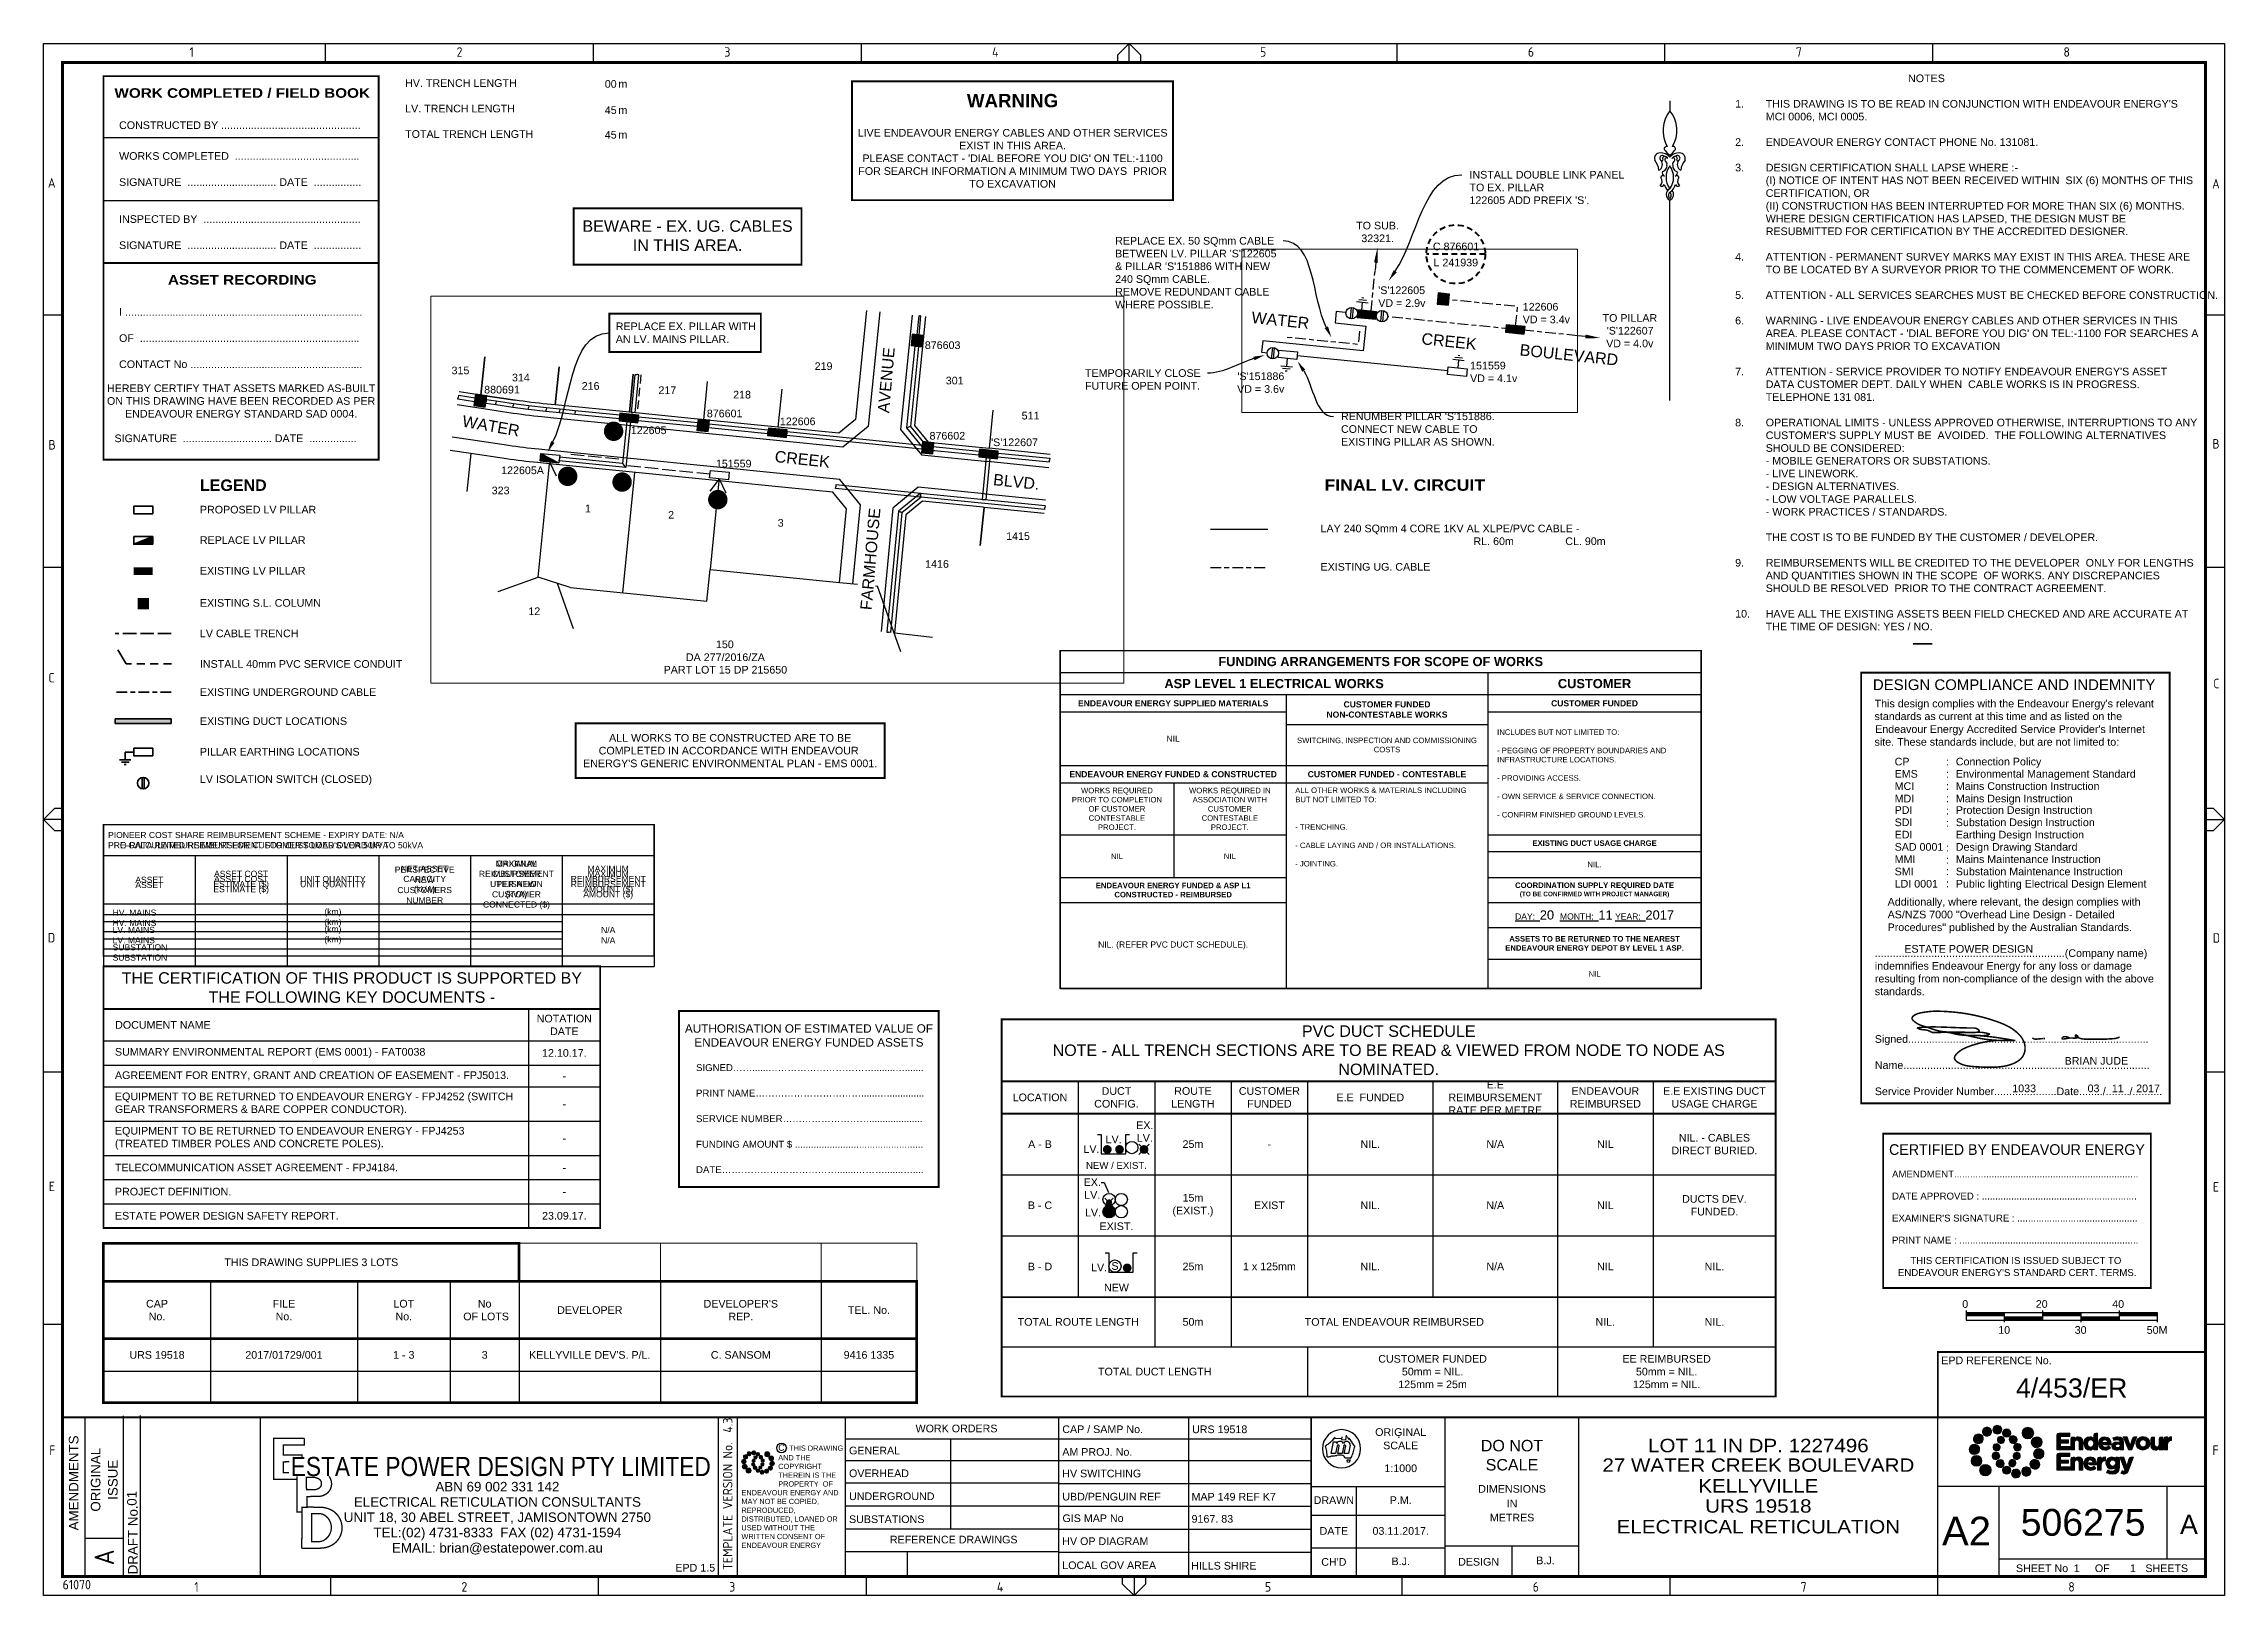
# Paper-space layout 'Retic' of a CAD drawing. Header units: metres, sheet in millimetres. Extents: x -13 to 557, y 0 to 406.
# The model-space entities are those that its viewports show. They can reach past a viewport. Long polylines and large blocks are cut down to what shows.
import ezdxf
from ezdxf import colors
from ezdxf.entities.mleader import LeaderData, LeaderLine
from ezdxf.enums import TextEntityAlignment as Align
from ezdxf.math import Vec2, Vec3

# ---------------------------------------------------------------- set-up
doc = ezdxf.new("R2010")
doc.units = ezdxf.units.M
doc.header["$LTSCALE"] = 0.7
for name, pattern in [('Cable Exist OH', [1, 1, 0]), ('Cable Exist UG', [8.2, 4, -1.2, 1.8, -1.2]), ('Dash', [5, 3, -2]), ('DASHED2', [9.525, 6.35, -3.175]), ('IE Trench LV', [6.5, 5, -1.5])]:
    doc.linetypes.add(name, pattern=pattern)
doc.layers.get('0').update_dxf_attribs({"color": 6})
for name, color, linetype in [('_User Miscellaneous1', 3, 'Continuous'), ('_User Miscellaneous11', 7, 'Continuous'), ('_User Miscellaneous3', 11, 'Continuous'), ('_User Miscellaneous4', 7, 'Continuous'), ('_User Miscellaneous6', 7, 'Continuous'), ('_User Miscellaneous7', 150, 'Continuous'), ('_User Miscellaneous8', 7, 'Continuous'), ('_User_LV_Exist', 7, 'Continuous'), ('Cadastre Developer_SP_NEW', 4, 'Continuous'), ('Cadastre Roads_SP_NEW', 8, 'Continuous'), ('Equip_LV_NEW', 5, 'Continuous'), ('Equip_SP_SL_EXT', 70, 'Continuous'), ('Mains_LV_NEW_T84', 2, 'Continuous'), ('Notes', 7, 'Continuous'), ('Services_SP_NEW_UG', 2, 'Continuous'), ('SupportsUG_SP_EXT', 7, 'Continuous'), ('SupportsUG_SP_LV_EXT', 7, 'Continuous'), ('SupportsUG_SP_LV_NEW', 2, 'Continuous'), ('SupportsUG_SP_LV_SL_EXT', 7, 'Continuous'), ('Trench_SP_EXT', 7, 'Continuous'), ('Trench_SP_NEW', 2, 'Continuous'), ('UG_Details_SP_MISC', 7, 'Continuous')]:
    doc.layers.add(name, color=color, linetype=linetype)
doc.layers.add('_User Miscellaneous5', color=7, linetype='Continuous', lineweight=35)
doc.layers.add('Viewports', color=8, linetype='Continuous', plot=False)
doc.styles.add('ARIAL', font='arial.ttf', dxfattribs={"height": 2})
doc.styles.add('ARIAL 3.0', font='arial.ttf', dxfattribs={"height": 3})
doc.styles.add('COLUMN_LABEL', font='arial.ttf')
doc.styles.add('iecISOCP', font='isocp.shx')
doc.styles.add('POLE_LABEL', font='arial.ttf')
doc.styles.get("Standard").update_dxf_attribs({"font": 'arial.ttf'})
doc.styles.add('style1', font='iso3098b.shx')
doc.styles.add('STYLE2', font='')
doc.styles.get('STYLE2').set_extended_font_data('Arial Black')
doc.linetypes.add('Cable New UG', pattern='A,8,-1,["x",style1,S=3.5,R=0,X=0.35,Y=-1],-3.5', length=12.5)

psp = doc.layouts.new('Retic')

# ---------------------------------------------------------------- texts
at = {"color": 7}
for s, insert, char_height, attachment_point in [('BEWARE - EX. UG. CABLES \\PIN THIS AREA.', (155.28, 356.01), 3, 5), ('REPLACE EX. PILLAR WITH\\PAN LV. MAINS PILLAR.', (136.51, 330.63), 2, 4)]:
    psp.add_mtext_dynamic_manual_height_columns(s, width=85.0299, gutter_width=10, heights=[0], dxfattribs=dict(at, insert=insert, char_height=char_height, attachment_point=attachment_point))
at = {"color": 7, "ltscale": 0.5, "style": 'ARIAL'}
for s, insert, char_height, width, attachment_point in [('{\\fArial|b1|i0|c0|p34;\\W1.1;FINAL LV. CIRCUIT}', (342.86, 290.77), 3, 55.4437, 5), ('LAY 240 SQmm 4 CORE 1KV AL XLPE/PVC CABLE - ^I^I\\P^I^I^I^I^IRL. {\\C1;60m}^I^ICL. {\\C1;90m}', (320.82, 280.44), 2, 130.0534, 1), ('EXISTING UG. CABLE', (320.82, 270.41), 2, 104.5095, 1)]:
    psp.add_mtext(s, dxfattribs=dict(at, insert=insert, char_height=char_height, width=width, attachment_point=attachment_point))
at = {"layer": '_User Miscellaneous1', "char_height": 2, "style": 'ARIAL'}
for s, width, insert, attachment_point in [('\\pi2.4546;TO SUB. \\P\\pi3.7963;32321.', 15.7782, (327.69, 359.66), 1), ("'S'122605\\PVD = 2.9v", 14.6877, (335.91, 342.74), 1), ('122606\\PVD = 3.4v', 14.6877, (373.7, 338.44), 1), ("\\pi0.79702;TO PILLAR\\P\\pi1.8871;'S'122607\\P\\pi1.7384;VD = 4.0v", 15.7782, (393.78, 335.5), 1), ("'S'151886\\PVD = 3.6v", 14.6877, (311.35, 320.25), 3), ('151559\\PVD = 4.1v', 14.6877, (359.93, 323.05), 1), ('LV.', 4.7642, (266.71, 119.66), 5), ('LV.', 4.7642, (260.91, 117.14), 5), ('LV.', 4.7642, (262.91, 86.16), 5)]:
    psp.add_mtext_dynamic_manual_height_columns(s, width=width, gutter_width=10, heights=[0], dxfattribs=dict(at, insert=insert, attachment_point=attachment_point))
at = {"layer": '_User Miscellaneous3', "color": 7, "char_height": 2, "attachment_point": 5, "style": 'ARIAL'}
for s, insert in [('EX.\\PLV.', (274.87, 121.7)), ('EX.\\PLV.', (261.12, 106.81)), ('LV.', (261.31, 100.52))]:
    psp.add_mtext_dynamic_manual_height_columns(s, width=3.9709, gutter_width=10, heights=[0], dxfattribs=dict(at, insert=insert))
at = {"layer": '_User Miscellaneous5', "color": 7, "attachment_point": 1}
for s, insert, char_height, width in [('{\\fSansSerif|b1|i0|c2|p2;LEGEND}', (27.75, 292.26), 3, 17.4697), ('PROPOSED LV PILLAR', (27.75, 285.37), 2, 73.7936), ('REPLACE LV PILLAR', (27.75, 277.39), 2, 73.7936), ('EXISTING LV PILLAR', (27.75, 269.37), 2, 73.7936), ('EXISTING S.L. COLUMN', (27.75, 260.98), 2, 73.7936), ('LV CABLE TRENCH', (27.75, 253), 2, 73.7936), ('INSTALL 40mm PVC SERVICE CONDUIT', (27.75, 245), 2, 73.7936), ('EXISTING UNDERGROUND CABLE', (27.75, 237.66), 2, 73.7936), ('EXISTING DUCT LOCATIONS', (27.75, 230.05), 2, 73.7936), ('PILLAR EARTHING LOCATIONS', (27.75, 222.05), 2, 73.7936), ('LV ISOLATION SWITCH (CLOSED)', (27.75, 214.91), 2, 73.7936)]:
    psp.add_mtext(s, dxfattribs=dict(at, insert=insert, char_height=char_height, width=width))
at = {"layer": 'Cadastre Roads_SP_NEW', "color": 3, "style": 'ARIAL 3.0'}
for s, p in [('WATER', (310.17, 332.41)), ('CREEK ', (354.86, 326.83)), ('BOULEVARD', (385.64, 323.37))]:
    psp.add_text(s, height=3, rotation=354, dxfattribs=at).set_placement(p, align=Align.CENTER)

msp = doc.modelspace()

# ---------------------------------------------------------------- texts
at = {"layer": 'Cadastre Developer_SP_NEW', "style": 'ARIAL'}
for s, p in [('315', (309610.15, 6267522.56)), ('314', (309625.96, 6267520.71)), ('219', (309705.11, 6267523.69)), ('301', (309739.4, 6267519.92)), ('216', (309644.19, 6267518.5)), ('217', (309664.26, 6267517.4)), ('218', (309683.79, 6267516.23)), ('511', (309759.25, 6267510.74)), ('323', (309620.65, 6267491.17)), ('1', (309643.47, 6267486.45)), ('2', (309665.23, 6267484.81)), ('3', (309693.89, 6267482.69))]:
    msp.add_text(s, height=2, dxfattribs=at).set_placement(p, align=Align.CENTER)
for s, p in [('1415', (309755.97, 6267480.23)), ('1416', (309734.78, 6267472.95)), ('12', (309629.46, 6267460.58)), ('DA 277/2016/ZA', (309679.44, 6267448.56)), ('150', (309679.29, 6267451.93)), ('PART LOT 15 DP 215650', (309679.44, 6267445.29))]:
    msp.add_text(s, height=2, dxfattribs=at).set_placement(p, align=Align.MIDDLE_CENTER)
at = {"layer": 'Cadastre Roads_SP_NEW', "color": 3, "style": 'ARIAL 3.0'}
for s, rotation, p in [('AVENUE', 85, (309723, 6267520.9)), ('WATER', 349.9292, (309617.88, 6267507.59)), ('CREEK ', 354, (309699.98, 6267498.81)), ('BLVD.', 354, (309755.38, 6267492.95)), ('FARMHOUSE', 85, (309718.84, 6267474.12))]:
    msp.add_text(s, height=3, rotation=rotation, dxfattribs=at).set_placement(p, align=Align.CENTER)

# ---------------------------------------------------------------- blocks, each defined once
blk = doc.blocks.new('EE_LOGO_SMALL')
at = {"layer": 'Notes'}
h = blk.add_hatch(color=256, dxfattribs=at)
edge = h.paths.add_edge_path()
edge.add_spline(control_points=[(-8.4, 2), (-9.2, 2), (-9.8, 1.4), (-9.8, 0.7), (-9.9, -0.1), (-9.3, -0.7), (-8.6, -0.8), (-7.8, -0.8), (-7.2, -0.2), (-7.1, 0.5), (-7.1, 1.3), (-7.7, 1.9), (-8.4, 2)], knot_values=[0, 0, 0, 0, 1, 1, 1, 2, 2, 2, 3, 3, 3, 4, 4, 4, 4], degree=3, periodic=0)
h = blk.add_hatch(color=256, dxfattribs=at)
edge = h.paths.add_edge_path()
edge.add_spline(control_points=[(-6.8, 4.5), (-7.4, 4.8), (-8.2, 4.6), (-8.6, 4), (-8.9, 3.4), (-8.7, 2.6), (-8.1, 2.2), (-7.5, 1.9), (-6.7, 2.1), (-6.3, 2.7), (-6, 3.3), (-6.2, 4.1), (-6.8, 4.5)], knot_values=[0, 0, 0, 0, 1, 1, 1, 2, 2, 2, 3, 3, 3, 4, 4, 4, 4], degree=3, periodic=0)
h = blk.add_hatch(color=256, dxfattribs=at)
edge = h.paths.add_edge_path()
edge.add_spline(control_points=[(-4.2, 5.9), (-4.6, 6.5), (-5.3, 6.6), (-5.9, 6.3), (-6.4, 5.9), (-6.6, 5.1), (-6.2, 4.6), (-5.9, 4), (-5.1, 3.8), (-4.6, 4.2), (-4, 4.6), (-3.8, 5.3), (-4.2, 5.9)], knot_values=[0, 0, 0, 0, 1, 1, 1, 2, 2, 2, 3, 3, 3, 4, 4, 4, 4], degree=3, periodic=0)
h = blk.add_hatch(color=256, dxfattribs=at)
edge = h.paths.add_edge_path()
edge.add_spline(control_points=[(-1.3, 5.9), (-1.4, 6.5), (-2, 7), (-2.6, 6.9), (-3.3, 6.9), (-3.7, 6.3), (-3.7, 5.6), (-3.6, 5), (-3, 4.5), (-2.4, 4.6), (-1.7, 4.7), (-1.3, 5.2), (-1.3, 5.9)], knot_values=[0, 0, 0, 0, 1, 1, 1, 2, 2, 2, 3, 3, 3, 4, 4, 4, 4], degree=3, periodic=0)
h = blk.add_hatch(color=256, dxfattribs=at)
edge = h.paths.add_edge_path()
edge.add_spline(control_points=[(-2.5, 2.1), (-3, 2.2), (-3.5, 1.9), (-3.6, 1.3), (-3.7, 0.8), (-3.4, 0.3), (-2.9, 0.2), (-2.4, 0.1), (-1.9, 0.4), (-1.8, 0.9), (-1.7, 1.5), (-2, 2), (-2.5, 2.1)], knot_values=[0, 0, 0, 0, 1, 1, 1, 2, 2, 2, 3, 3, 3, 4, 4, 4, 4], degree=3, periodic=0)
h = blk.add_hatch(color=256, dxfattribs=at)
edge = h.paths.add_edge_path()
edge.add_spline(control_points=[(1, 4.9), (1, 4.3), (0.5, 3.8), (-0.1, 3.8), (-0.7, 3.8), (-1.2, 4.3), (-1.2, 4.9), (-1.2, 5.5), (-0.7, 6), (-0.1, 6), (0.5, 6), (1, 5.5), (1, 4.9)], knot_values=[0, 0, 0, 0, 1, 1, 1, 2, 2, 2, 3, 3, 3, 4, 4, 4, 4], degree=3, periodic=0)
edge = h.paths.add_edge_path()
edge.add_spline(control_points=[(-1.4, 4), (-1.9, 4.1), (-2.4, 3.8), (-2.5, 3.3), (-2.6, 2.7), (-2.3, 2.2), (-1.8, 2.1), (-1.3, 2), (-0.7, 2.3), (-0.6, 2.9), (-0.5, 3.4), (-0.9, 3.9), (-1.4, 4)], knot_values=[0, 0, 0, 0, 1, 1, 1, 2, 2, 2, 3, 3, 3, 4, 4, 4, 4], degree=3, periodic=0)
h = blk.add_hatch(color=256, dxfattribs=at)
edge = h.paths.add_edge_path()
edge.add_spline(control_points=[(2.3, 2.4), (2.8, 2.8), (2.8, 3.4), (2.4, 3.9), (2, 4.3), (1.4, 4.3), (0.9, 3.9), (0.5, 3.6), (0.5, 2.9), (0.9, 2.5), (1.2, 2), (1.9, 2), (2.3, 2.4)], knot_values=[0, 0, 0, 0, 1, 1, 1, 2, 2, 2, 3, 3, 3, 4, 4, 4, 4], degree=3, periodic=0)
edge = h.paths.add_edge_path()
edge.add_spline(control_points=[(1, 4.9), (1, 4.3), (0.5, 3.8), (-0.1, 3.8), (-0.7, 3.8), (-1.2, 4.3), (-1.2, 4.9), (-1.2, 5.5), (-0.7, 6), (-0.1, 6), (0.5, 6), (1, 5.5), (1, 4.9)], knot_values=[0, 0, 0, 0, 1, 1, 1, 2, 2, 2, 3, 3, 3, 4, 4, 4, 4], degree=3, periodic=0)
h = blk.add_hatch(color=256, dxfattribs=at)
edge = h.paths.add_edge_path()
edge.add_spline(control_points=[(1, 4.9), (1, 4.3), (0.5, 3.8), (-0.1, 3.8), (-0.7, 3.8), (-1.2, 4.3), (-1.2, 4.9), (-1.2, 5.5), (-0.7, 6), (-0.1, 6), (0.5, 6), (1, 5.5), (1, 4.9)], knot_values=[0, 0, 0, 0, 1, 1, 1, 2, 2, 2, 3, 3, 3, 4, 4, 4, 4], degree=3, periodic=0)
edge = h.paths.add_edge_path(flags=16)
edge.add_spline(control_points=[(1, 4.9), (1, 4.3), (0.5, 3.8), (-0.1, 3.8), (-0.7, 3.8), (-1.2, 4.3), (-1.2, 4.9), (-1.2, 5.5), (-0.7, 6), (-0.1, 6), (0.5, 6), (1, 5.5), (1, 4.9)], knot_values=[0, 0, 0, 0, 1, 1, 1, 2, 2, 2, 3, 3, 3, 4, 4, 4, 4], degree=3, periodic=0)
h = blk.add_hatch(color=256, dxfattribs=at)
edge = h.paths.add_edge_path()
edge.add_spline(control_points=[(3, 0.2), (3.5, 0.3), (3.8, 0.9), (3.7, 1.4), (3.6, 1.9), (3, 2.3), (2.5, 2.1), (1.9, 2), (1.6, 1.4), (1.8, 0.9), (1.9, 0.4), (2.5, 0.1), (3, 0.2)], knot_values=[0, 0, 0, 0, 1, 1, 1, 2, 2, 2, 3, 3, 3, 4, 4, 4, 4], degree=3, periodic=0)
h = blk.add_hatch(color=256, dxfattribs=at)
edge = h.paths.add_edge_path()
edge.add_spline(control_points=[(7, 4.9), (7, 4), (6.3, 3.4), (5.5, 3.4), (4.6, 3.4), (4, 4), (4, 4.9), (4, 5.7), (4.6, 6.4), (5.5, 6.4), (6.3, 6.4), (7, 5.7), (7, 4.9)], knot_values=[0, 0, 0, 0, 1, 1, 1, 2, 2, 2, 3, 3, 3, 4, 4, 4, 4], degree=3, periodic=0)
h = blk.add_hatch(color=256, dxfattribs=at)
edge = h.paths.add_edge_path()
edge.add_spline(control_points=[(8.4, 1.1), (9.1, 1.5), (9.4, 2.3), (9.1, 3), (8.8, 3.7), (7.9, 4.1), (7.2, 3.8), (6.5, 3.4), (6.2, 2.6), (6.5, 1.9), (6.8, 1.2), (7.7, 0.8), (8.4, 1.1)], knot_values=[0, 0, 0, 0, 1, 1, 1, 2, 2, 2, 3, 3, 3, 4, 4, 4, 4], degree=3, periodic=0)
h = blk.add_hatch(color=256, dxfattribs=at)
edge = h.paths.add_edge_path()
edge.add_spline(control_points=[(8.3, -1.9), (9, -1.9), (9.7, -1.4), (9.7, -0.6), (9.7, 0.1), (9.2, 0.8), (8.4, 0.8), (7.7, 0.8), (7, 0.3), (7, -0.5), (6.9, -1.2), (7.5, -1.9), (8.3, -1.9)], knot_values=[0, 0, 0, 0, 1, 1, 1, 2, 2, 2, 3, 3, 3, 4, 4, 4, 4], degree=3, periodic=0)
h = blk.add_hatch(color=256, dxfattribs=at)
edge = h.paths.add_edge_path()
edge.add_spline(control_points=[(-8.5, -1.1), (-9.2, -1.4), (-9.6, -2.3), (-9.3, -3), (-8.9, -3.7), (-8.1, -4), (-7.4, -3.7), (-6.7, -3.4), (-6.3, -2.5), (-6.6, -1.8), (-7, -1.1), (-7.8, -0.8), (-8.5, -1.1)], knot_values=[0, 0, 0, 0, 1, 1, 1, 2, 2, 2, 3, 3, 3, 4, 4, 4, 4], degree=3, periodic=0)
h = blk.add_hatch(color=256, dxfattribs=at)
edge = h.paths.add_edge_path()
edge.add_spline(control_points=[(-7.1, -4.8), (-7.1, -4), (-6.5, -3.3), (-5.6, -3.3), (-4.8, -3.3), (-4.1, -4), (-4.1, -4.8), (-4.1, -5.7), (-4.8, -6.3), (-5.6, -6.3), (-6.5, -6.3), (-7.1, -5.7), (-7.1, -4.8)], knot_values=[0, 0, 0, 0, 1, 1, 1, 2, 2, 2, 3, 3, 3, 4, 4, 4, 4], degree=3, periodic=0)
h = blk.add_hatch(color=256, dxfattribs=at)
edge = h.paths.add_edge_path()
edge.add_spline(control_points=[(-3.1, -0.2), (-3.7, -0.3), (-4, -0.8), (-3.8, -1.4), (-3.7, -1.9), (-3.2, -2.2), (-2.6, -2.1), (-2.1, -1.9), (-1.8, -1.4), (-1.9, -0.9), (-2.1, -0.3), (-2.6, 0), (-3.1, -0.2)], knot_values=[0, 0, 0, 0, 1, 1, 1, 2, 2, 2, 3, 3, 3, 4, 4, 4, 4], degree=3, periodic=0)
h = blk.add_hatch(color=256, dxfattribs=at)
edge = h.paths.add_edge_path()
edge.add_spline(control_points=[(-2.5, -2.3), (-2.9, -2.7), (-3, -3.4), (-2.6, -3.8), (-2.2, -4.2), (-1.5, -4.3), (-1.1, -3.9), (-0.7, -3.5), (-0.6, -2.8), (-1, -2.4), (-1.4, -2), (-2, -1.9), (-2.5, -2.3)], knot_values=[0, 0, 0, 0, 1, 1, 1, 2, 2, 2, 3, 3, 3, 4, 4, 4, 4], degree=3, periodic=0)
h = blk.add_hatch(color=256, dxfattribs=at)
edge = h.paths.add_edge_path()
edge.add_spline(control_points=[(-1.2, -4.8), (-1.2, -4.2), (-0.7, -3.7), (-0.1, -3.7), (0.5, -3.7), (1, -4.2), (1, -4.8), (1, -5.4), (0.5, -5.9), (-0.1, -5.9), (-0.7, -5.9), (-1.2, -5.4), (-1.2, -4.8)], knot_values=[0, 0, 0, 0, 1, 1, 1, 2, 2, 2, 3, 3, 3, 4, 4, 4, 4], degree=3, periodic=0)
h = blk.add_hatch(color=256, dxfattribs=at)
edge = h.paths.add_edge_path()
edge.add_spline(control_points=[(1.2, -3.9), (1.7, -4.1), (2.2, -3.7), (2.3, -3.2), (2.5, -2.7), (2.1, -2.2), (1.6, -2.1), (1.1, -2), (0.6, -2.3), (0.5, -2.8), (0.4, -3.3), (0.7, -3.8), (1.2, -3.9)], knot_values=[0, 0, 0, 0, 1, 1, 1, 2, 2, 2, 3, 3, 3, 4, 4, 4, 4], degree=3, periodic=0)
h = blk.add_hatch(color=256, dxfattribs=at)
edge = h.paths.add_edge_path()
edge.add_spline(control_points=[(1.2, -5.8), (1.3, -6.5), (1.8, -6.9), (2.5, -6.9), (3.1, -6.8), (3.6, -6.2), (3.5, -5.6), (3.4, -5), (2.9, -4.5), (2.2, -4.6), (1.6, -4.6), (1.1, -5.2), (1.2, -5.8)], knot_values=[0, 0, 0, 0, 1, 1, 1, 2, 2, 2, 3, 3, 3, 4, 4, 4, 4], degree=3, periodic=0)
h = blk.add_hatch(color=256, dxfattribs=at)
edge = h.paths.add_edge_path()
edge.add_spline(control_points=[(2.4, -2), (2.9, -2.1), (3.4, -1.8), (3.5, -1.3), (3.6, -0.8), (3.3, -0.3), (2.8, -0.2), (2.2, -0.1), (1.7, -0.4), (1.6, -0.9), (1.5, -1.4), (1.8, -1.9), (2.4, -2)], knot_values=[0, 0, 0, 0, 1, 1, 1, 2, 2, 2, 3, 3, 3, 4, 4, 4, 4], degree=3, periodic=0)
h = blk.add_hatch(color=256, dxfattribs=at)
edge = h.paths.add_edge_path()
edge.add_spline(control_points=[(4, -5.8), (4.4, -6.4), (5.2, -6.6), (5.7, -6.2), (6.3, -5.8), (6.5, -5.1), (6.1, -4.5), (5.7, -4), (5, -3.8), (4.4, -4.2), (3.8, -4.5), (3.7, -5.3), (4, -5.8)], knot_values=[0, 0, 0, 0, 1, 1, 1, 2, 2, 2, 3, 3, 3, 4, 4, 4, 4], degree=3, periodic=0)
h = blk.add_hatch(color=256, dxfattribs=at)
edge = h.paths.add_edge_path()
edge.add_spline(control_points=[(6.7, -4.4), (7.3, -4.8), (8.1, -4.6), (8.4, -4), (8.8, -3.3), (8.6, -2.6), (8, -2.2), (7.3, -1.8), (6.6, -2.1), (6.2, -2.7), (5.8, -3.3), (6, -4.1), (6.7, -4.4)], knot_values=[0, 0, 0, 0, 1, 1, 1, 2, 2, 2, 3, 3, 3, 4, 4, 4, 4], degree=3, periodic=0)
at = {"layer": 'Notes', "lineweight": 0}
for points in [[(1.8, 2.1), (1.8, 2.1)], [(-2, -2.1), (-2, -2.1)]]:
    blk.add_lwpolyline(points, dxfattribs=at)
for points in [[(-8.4, 2), (-9.2, 2), (-9.8, 1.4), (-9.8, 0.7), (-9.9, -0.1), (-9.3, -0.7), (-8.6, -0.8), (-7.8, -0.8), (-7.2, -0.2), (-7.1, 0.5), (-7.1, 1.3), (-7.7, 1.9), (-8.4, 2)], [(-6.8, 4.5), (-7.4, 4.8), (-8.2, 4.6), (-8.6, 4), (-8.9, 3.4), (-8.7, 2.6), (-8.1, 2.2), (-7.5, 1.9), (-6.7, 2.1), (-6.3, 2.7), (-6, 3.3), (-6.2, 4.1), (-6.8, 4.5)], [(-4.2, 5.9), (-4.6, 6.5), (-5.3, 6.6), (-5.9, 6.3), (-6.4, 5.9), (-6.6, 5.1), (-6.2, 4.6), (-5.9, 4), (-5.1, 3.8), (-4.6, 4.2), (-4, 4.6), (-3.8, 5.3), (-4.2, 5.9)], [(-1.3, 5.9), (-1.4, 6.5), (-2, 7), (-2.6, 6.9), (-3.3, 6.9), (-3.7, 6.3), (-3.7, 5.6), (-3.6, 5), (-3, 4.5), (-2.4, 4.6), (-1.7, 4.7), (-1.3, 5.2), (-1.3, 5.9)], [(-2.5, 2.1), (-3, 2.2), (-3.5, 1.9), (-3.6, 1.3), (-3.7, 0.8), (-3.4, 0.3), (-2.9, 0.2), (-2.4, 0.1), (-1.9, 0.4), (-1.8, 0.9), (-1.7, 1.5), (-2, 2), (-2.5, 2.1)], [(-1.4, 4), (-1.9, 4.1), (-2.4, 3.8), (-2.5, 3.3), (-2.6, 2.7), (-2.3, 2.2), (-1.8, 2.1), (-1.3, 2), (-0.7, 2.3), (-0.6, 2.9), (-0.5, 3.4), (-0.9, 3.9), (-1.4, 4)], [(1, 4.9), (1, 4.3), (0.5, 3.8), (-0.1, 3.8), (-0.7, 3.8), (-1.2, 4.3), (-1.2, 4.9), (-1.2, 5.5), (-0.7, 6), (-0.1, 6), (0.5, 6), (1, 5.5), (1, 4.9)], [(1, 4.9), (1, 4.3), (0.5, 3.8), (-0.1, 3.8), (-0.7, 3.8), (-1.2, 4.3), (-1.2, 4.9), (-1.2, 5.5), (-0.7, 6), (-0.1, 6), (0.5, 6), (1, 5.5), (1, 4.9)], [(2.3, 2.4), (2.8, 2.8), (2.8, 3.4), (2.4, 3.9), (2, 4.3), (1.4, 4.3), (0.9, 3.9), (0.5, 3.6), (0.5, 2.9), (0.9, 2.5), (1.2, 2), (1.9, 2), (2.3, 2.4)], [(3, 0.2), (3.5, 0.3), (3.8, 0.9), (3.7, 1.4), (3.6, 1.9), (3, 2.3), (2.5, 2.1), (1.9, 2), (1.6, 1.4), (1.8, 0.9), (1.9, 0.4), (2.5, 0.1), (3, 0.2)], [(7, 4.9), (7, 4), (6.3, 3.4), (5.5, 3.4), (4.6, 3.4), (4, 4), (4, 4.9), (4, 5.7), (4.6, 6.4), (5.5, 6.4), (6.3, 6.4), (7, 5.7), (7, 4.9)], [(8.4, 1.1), (9.1, 1.5), (9.4, 2.3), (9.1, 3), (8.8, 3.7), (7.9, 4.1), (7.2, 3.8), (6.5, 3.4), (6.2, 2.6), (6.5, 1.9), (6.8, 1.2), (7.7, 0.8), (8.4, 1.1)], [(8.3, -1.9), (9, -1.9), (9.7, -1.4), (9.7, -0.6), (9.7, 0.1), (9.2, 0.8), (8.4, 0.8), (7.7, 0.8), (7, 0.3), (7, -0.5), (6.9, -1.2), (7.5, -1.9), (8.3, -1.9)], [(-8.5, -1.1), (-9.2, -1.4), (-9.6, -2.3), (-9.3, -3), (-8.9, -3.7), (-8.1, -4), (-7.4, -3.7), (-6.7, -3.4), (-6.3, -2.5), (-6.6, -1.8), (-7, -1.1), (-7.8, -0.8), (-8.5, -1.1)], [(-7.1, -4.8), (-7.1, -4), (-6.5, -3.3), (-5.6, -3.3), (-4.8, -3.3), (-4.1, -4), (-4.1, -4.8), (-4.1, -5.7), (-4.8, -6.3), (-5.6, -6.3), (-6.5, -6.3), (-7.1, -5.7), (-7.1, -4.8)], [(-3.1, -0.2), (-3.7, -0.3), (-4, -0.8), (-3.8, -1.4), (-3.7, -1.9), (-3.2, -2.2), (-2.6, -2.1), (-2.1, -1.9), (-1.8, -1.4), (-1.9, -0.9), (-2.1, -0.3), (-2.6, 0), (-3.1, -0.2)], [(-2.5, -2.3), (-2.9, -2.7), (-3, -3.4), (-2.6, -3.8), (-2.2, -4.2), (-1.5, -4.3), (-1.1, -3.9), (-0.7, -3.5), (-0.6, -2.8), (-1, -2.4), (-1.4, -2), (-2, -1.9), (-2.5, -2.3)], [(-1.2, -4.8), (-1.2, -4.2), (-0.7, -3.7), (-0.1, -3.7), (0.5, -3.7), (1, -4.2), (1, -4.8), (1, -5.4), (0.5, -5.9), (-0.1, -5.9), (-0.7, -5.9), (-1.2, -5.4), (-1.2, -4.8)], [(1.2, -3.9), (1.7, -4.1), (2.2, -3.7), (2.3, -3.2), (2.5, -2.7), (2.1, -2.2), (1.6, -2.1), (1.1, -2), (0.6, -2.3), (0.5, -2.8), (0.4, -3.3), (0.7, -3.8), (1.2, -3.9)], [(1.2, -5.8), (1.3, -6.5), (1.8, -6.9), (2.5, -6.9), (3.1, -6.8), (3.6, -6.2), (3.5, -5.6), (3.4, -5), (2.9, -4.5), (2.2, -4.6), (1.6, -4.6), (1.1, -5.2), (1.2, -5.8)], [(2.4, -2), (2.9, -2.1), (3.4, -1.8), (3.5, -1.3), (3.6, -0.8), (3.3, -0.3), (2.8, -0.2), (2.2, -0.1), (1.7, -0.4), (1.6, -0.9), (1.5, -1.4), (1.8, -1.9), (2.4, -2)], [(4, -5.8), (4.4, -6.4), (5.2, -6.6), (5.7, -6.2), (6.3, -5.8), (6.5, -5.1), (6.1, -4.5), (5.7, -4), (5, -3.8), (4.4, -4.2), (3.8, -4.5), (3.7, -5.3), (4, -5.8)], [(6.7, -4.4), (7.3, -4.8), (8.1, -4.6), (8.4, -4), (8.8, -3.3), (8.6, -2.6), (8, -2.2), (7.3, -1.8), (6.6, -2.1), (6.2, -2.7), (5.8, -3.3), (6, -4.1), (6.7, -4.4)]]:
    blk.add_open_spline(points, degree=3, knots=[0, 0, 0, 0, 1, 1, 1, 2, 2, 2, 3, 3, 3, 4, 4, 4, 4], dxfattribs=at)
blk = doc.blocks.new('EE_COPYRIGHT_A1')
at = {"layer": 'Notes'}
blk.add_circle((9.53, -0.82), 1.15, dxfattribs=at)
at = {"xscale": 0.4, "yscale": 0.4, "zscale": 0.4}
blk.add_blockref('EE_LOGO_SMALL', (3.96, -4.29), dxfattribs=at)
at = {"layer": 'Notes', "insert": (0, 0), "char_height": 1.25, "width": 24.1208, "attachment_point": 1, "style": 'ARIAL'}
blk.add_mtext('\\pt8.75;               ^I{\\H1.2x;C } THIS DRAWING\\P\\pi-8.75,l8.75,t8.75,20;       ^IAND THE ^I\\P\\pi0,t8.75;COPYRIGHT\\P\\pi-8.75,t1.25,8.75;^I^ITHEREIN IS THE PROPERTY  OF \\P\\pi0,l0,t1.25;ENDEAVOUR ENERGY AND MAY NOT BE COPIED, REPRODUCED, DISTRIBUTED, LOANED OR USED WITHOUT THE WRITTEN CONSENT OF ENDEAVOUR ENERGY', dxfattribs=at)
blk = doc.blocks.new('EE_LOGO')
h = blk.add_hatch(color=7)
edge = h.paths.add_edge_path()
edge.add_spline(control_points=[(-21.12, 5.87), (-21.48, 6.44), (-22.24, 6.61), (-22.81, 6.24), (-23.37, 5.88), (-23.54, 5.12), (-23.17, 4.55), (-22.81, 3.98), (-22.05, 3.82), (-21.48, 4.19), (-20.92, 4.55), (-20.75, 5.31), (-21.12, 5.87)], knot_values=[0, 0, 0, 0, 1, 1, 1, 2, 2, 2, 3, 3, 3, 4, 4, 4, 4], degree=3, periodic=0)
h = blk.add_hatch(color=7)
edge = h.paths.add_edge_path()
edge.add_spline(control_points=[(-18.27, 5.87), (-18.34, 6.5), (-18.91, 6.97), (-19.54, 6.9), (-20.18, 6.84), (-20.65, 6.27), (-20.58, 5.63), (-20.52, 4.99), (-19.95, 4.53), (-19.31, 4.59), (-18.67, 4.66), (-18.21, 5.23), (-18.27, 5.87)], knot_values=[0, 0, 0, 0, 1, 1, 1, 2, 2, 2, 3, 3, 3, 4, 4, 4, 4], degree=3, periodic=0)
h = blk.add_hatch(color=7)
edge = h.paths.add_edge_path()
edge.add_spline(control_points=[(-15.91, 4.86), (-15.91, 4.26), (-16.4, 3.77), (-17, 3.77), (-17.6, 3.77), (-18.08, 4.26), (-18.08, 4.86), (-18.08, 5.46), (-17.6, 5.95), (-17, 5.95), (-16.4, 5.95), (-15.91, 5.46), (-15.91, 4.86)], knot_values=[0, 0, 0, 0, 1, 1, 1, 2, 2, 2, 3, 3, 3, 4, 4, 4, 4], degree=3, periodic=0)
edge = h.paths.add_edge_path()
edge.add_spline(control_points=[(-18.29, 3.97), (-18.8, 4.08), (-19.3, 3.76), (-19.41, 3.25), (-19.52, 2.74), (-19.2, 2.23), (-18.69, 2.12), (-18.18, 2.01), (-17.67, 2.33), (-17.56, 2.84), (-17.45, 3.35), (-17.78, 3.86), (-18.29, 3.97)], knot_values=[0, 0, 0, 0, 1, 1, 1, 2, 2, 2, 3, 3, 3, 4, 4, 4, 4], degree=3, periodic=0)
h = blk.add_hatch(color=7)
edge = h.paths.add_edge_path()
edge.add_spline(control_points=[(-14.59, 2.36), (-14.16, 2.75), (-14.12, 3.41), (-14.51, 3.84), (-14.89, 4.27), (-15.55, 4.31), (-15.99, 3.93), (-16.42, 3.54), (-16.46, 2.88), (-16.07, 2.45), (-15.69, 2.01), (-15.02, 1.98), (-14.59, 2.36)], knot_values=[0, 0, 0, 0, 1, 1, 1, 2, 2, 2, 3, 3, 3, 4, 4, 4, 4], degree=3, periodic=0)
edge = h.paths.add_edge_path()
edge.add_spline(control_points=[(-15.91, 4.86), (-15.91, 4.26), (-16.4, 3.77), (-17, 3.77), (-17.6, 3.77), (-18.08, 4.26), (-18.08, 4.86), (-18.08, 5.46), (-17.6, 5.95), (-17, 5.95), (-16.4, 5.95), (-15.91, 5.46), (-15.91, 4.86)], knot_values=[0, 0, 0, 0, 1, 1, 1, 2, 2, 2, 3, 3, 3, 4, 4, 4, 4], degree=3, periodic=0)
h = blk.add_hatch(color=7)
edge = h.paths.add_edge_path()
edge.add_spline(control_points=[(-15.91, 4.86), (-15.91, 4.26), (-16.4, 3.77), (-17, 3.77), (-17.6, 3.77), (-18.08, 4.26), (-18.08, 4.86), (-18.08, 5.46), (-17.6, 5.95), (-17, 5.95), (-16.4, 5.95), (-15.91, 5.46), (-15.91, 4.86)], knot_values=[0, 0, 0, 0, 1, 1, 1, 2, 2, 2, 3, 3, 3, 4, 4, 4, 4], degree=3, periodic=0)
edge = h.paths.add_edge_path(flags=16)
edge.add_spline(control_points=[(-15.91, 4.86), (-15.91, 4.26), (-16.4, 3.77), (-17, 3.77), (-17.6, 3.77), (-18.08, 4.26), (-18.08, 4.86), (-18.08, 5.46), (-17.6, 5.95), (-17, 5.95), (-16.4, 5.95), (-15.91, 5.46), (-15.91, 4.86)], knot_values=[0, 0, 0, 0, 1, 1, 1, 2, 2, 2, 3, 3, 3, 4, 4, 4, 4], degree=3, periodic=0)
h = blk.add_hatch(color=7)
edge = h.paths.add_edge_path()
edge.add_spline(control_points=[(-9.93, 4.86), (-9.93, 4.03), (-10.61, 3.35), (-11.44, 3.35), (-12.28, 3.35), (-12.95, 4.03), (-12.95, 4.86), (-12.95, 5.69), (-12.28, 6.37), (-11.44, 6.37), (-10.61, 6.37), (-9.93, 5.69), (-9.93, 4.86)], knot_values=[0, 0, 0, 0, 1, 1, 1, 2, 2, 2, 3, 3, 3, 4, 4, 4, 4], degree=3, periodic=0)
h = blk.add_hatch(color=7)
edge = h.paths.add_edge_path()
edge.add_spline(control_points=[(-25.34, 1.94), (-26.08, 1.98), (-26.72, 1.41), (-26.77, 0.66), (-26.81, -0.09), (-26.24, -0.72), (-25.49, -0.77), (-24.74, -0.81), (-24.1, -0.24), (-24.06, 0.51), (-24.02, 1.25), (-24.59, 1.89), (-25.34, 1.94)], knot_values=[0, 0, 0, 0, 1, 1, 1, 2, 2, 2, 3, 3, 3, 4, 4, 4, 4], degree=3, periodic=0)
h = blk.add_hatch(color=7)
edge = h.paths.add_edge_path()
edge.add_spline(control_points=[(-23.73, 4.46), (-24.34, 4.81), (-25.13, 4.61), (-25.49, 3.99), (-25.85, 3.38), (-25.64, 2.59), (-25.03, 2.23), (-24.41, 1.87), (-23.63, 2.08), (-23.27, 2.69), (-22.91, 3.31), (-23.12, 4.1), (-23.73, 4.46)], knot_values=[0, 0, 0, 0, 1, 1, 1, 2, 2, 2, 3, 3, 3, 4, 4, 4, 4], degree=3, periodic=0)
h = blk.add_hatch(color=7)
edge = h.paths.add_edge_path()
edge.add_spline(control_points=[(-19.43, 2.06), (-19.94, 2.17), (-20.44, 1.84), (-20.55, 1.33), (-20.66, 0.82), (-20.34, 0.32), (-19.83, 0.21), (-19.32, 0.1), (-18.81, 0.42), (-18.71, 0.93), (-18.59, 1.44), (-18.92, 1.95), (-19.43, 2.06)], knot_values=[0, 0, 0, 0, 1, 1, 1, 2, 2, 2, 3, 3, 3, 4, 4, 4, 4], degree=3, periodic=0)
h = blk.add_hatch(color=7)
edge = h.paths.add_edge_path()
edge.add_spline(control_points=[(-13.94, 0.18), (-13.41, 0.32), (-13.09, 0.87), (-13.23, 1.4), (-13.37, 1.93), (-13.92, 2.25), (-14.45, 2.11), (-14.98, 1.97), (-15.3, 1.42), (-15.16, 0.89), (-15.02, 0.36), (-14.47, 0.04), (-13.94, 0.18)], knot_values=[0, 0, 0, 0, 1, 1, 1, 2, 2, 2, 3, 3, 3, 4, 4, 4, 4], degree=3, periodic=0)
h = blk.add_hatch(color=7)
edge = h.paths.add_edge_path()
edge.add_spline(control_points=[(-8.55, 1.13), (-7.83, 1.45), (-7.5, 2.29), (-7.82, 3.01), (-8.14, 3.73), (-8.98, 4.06), (-9.7, 3.74), (-10.42, 3.42), (-10.75, 2.58), (-10.43, 1.86), (-10.11, 1.14), (-9.27, 0.81), (-8.55, 1.13)], knot_values=[0, 0, 0, 0, 1, 1, 1, 2, 2, 2, 3, 3, 3, 4, 4, 4, 4], degree=3, periodic=0)
h = blk.add_hatch(color=7)
edge = h.paths.add_edge_path()
edge.add_spline(control_points=[(-8.66, -1.92), (-7.91, -1.96), (-7.27, -1.39), (-7.23, -0.64), (-7.19, 0.1), (-7.76, 0.74), (-8.51, 0.78), (-9.25, 0.83), (-9.89, 0.26), (-9.94, -0.49), (-9.98, -1.24), (-9.41, -1.88), (-8.66, -1.92)], knot_values=[0, 0, 0, 0, 1, 1, 1, 2, 2, 2, 3, 3, 3, 4, 4, 4, 4], degree=3, periodic=0)
h = blk.add_hatch(color=7)
edge = h.paths.add_edge_path()
edge.add_spline(control_points=[(-3.85, 0.44), (-3.85, 0.44), (-3.85, 4.25), (-3.85, 4.3), (-3.85, 4.35), (-3.85, 4.86), (-3.29, 4.86), (-2.74, 4.86), (-0.49, 4.86), (-0.49, 4.86), (-0.49, 4.86), (-0.49, 4), (-0.49, 4), (-0.49, 4), (-2.89, 4), (-2.89, 4), (-2.89, 4), (-2.89, 3.1), (-2.89, 3.1), (-2.89, 3.1), (-0.8, 3.1), (-0.8, 3.1), (-0.8, 3.1), (-0.8, 2.23), (-0.8, 2.23), (-0.8, 2.23), (-2.89, 2.23), (-2.89, 2.23), (-2.89, 2.23), (-2.89, 1.31), (-2.89, 1.31), (-2.89, 1.31), (-0.49, 1.31), (-0.49, 1.31), (-0.49, 1.31), (-0.49, 0.44), (-0.49, 0.44), (-0.49, 0.44), (-3.85, 0.44), (-3.85, 0.44)], knot_values=[0, 0, 0, 0, 1, 1, 1, 2, 2, 2, 3, 3, 3, 4, 4, 4, 5, 5, 5, 6, 6, 6, 7, 7, 7, 8, 8, 8, 9, 9, 9, 10, 10, 10, 11, 11, 11, 12, 12, 12, 13, 13, 13, 13], degree=3, periodic=0)
h = blk.add_hatch(color=7)
edge = h.paths.add_edge_path()
edge.add_spline(control_points=[(1.94, 0.44), (1.94, 0.44), (1.94, 2.33), (1.94, 2.33), (1.94, 2.78), (1.73, 3.02), (1.36, 3.02), (1, 3.02), (0.76, 2.78), (0.76, 2.33), (0.76, 2.33), (0.76, 0.44), (0.76, 0.44), (0.76, 0.44), (-0.2, 0.44), (-0.2, 0.44), (-0.2, 0.44), (-0.2, 3.21), (-0.2, 3.27), (-0.2, 3.33), (-0.2, 3.82), (0.36, 3.82), (0.76, 3.82), (0.76, 3.82), (0.76, 3.82), (0.76, 3.82), (0.76, 3.35), (0.76, 3.35), (0.98, 3.63), (1.27, 3.89), (1.75, 3.89), (2.48, 3.89), (2.9, 3.41), (2.9, 2.63), (2.9, 2.63), (2.9, 0.44), (2.9, 0.44), (2.9, 0.44), (1.94, 0.44), (1.94, 0.44)], knot_values=[0, 0, 0, 0, 1, 1, 1, 2, 2, 2, 3, 3, 3, 4, 4, 4, 5, 5, 5, 6, 6, 6, 7, 7, 7, 8, 8, 8, 9, 9, 9, 10, 10, 10, 11, 11, 11, 12, 12, 12, 13, 13, 13, 13], degree=3, periodic=0)
h = blk.add_hatch(color=7)
edge = h.paths.add_edge_path(flags=16)
edge.add_spline(control_points=[(5.8, 2.13), (5.8, 2.69), (5.43, 3.07), (4.98, 3.07), (4.53, 3.07), (4.15, 2.7), (4.15, 2.13), (4.15, 2.13), (4.15, 2.12), (4.15, 2.12), (4.15, 1.56), (4.53, 1.19), (4.98, 1.19), (5.43, 1.19), (5.8, 1.56), (5.8, 2.12), (5.8, 2.12), (5.8, 2.13), (5.8, 2.13)], knot_values=[0, 0, 0, 0, 1, 1, 1, 2, 2, 2, 3, 3, 3, 4, 4, 4, 5, 5, 5, 6, 6, 6, 6], degree=3, periodic=0)
edge = h.paths.add_edge_path()
edge.add_spline(control_points=[(5.79, 0.44), (5.79, 0.44), (5.79, 0.92), (5.79, 0.92), (5.55, 0.6), (5.23, 0.37), (4.73, 0.37), (3.94, 0.37), (3.19, 0.99), (3.19, 2.12), (3.19, 2.12), (3.19, 2.13), (3.19, 2.13), (3.19, 3.26), (3.93, 3.88), (4.73, 3.88), (5.24, 3.88), (5.56, 3.65), (5.79, 3.38), (5.79, 3.38), (5.79, 4.27), (5.79, 4.3), (5.79, 4.34), (5.79, 4.86), (6.34, 4.86), (6.73, 4.86), (6.75, 4.86), (6.75, 4.86), (6.75, 4.86), (6.75, 0.44), (6.75, 0.44), (6.75, 0.44), (5.79, 0.44), (5.79, 0.44)], knot_values=[0, 0, 0, 0, 1, 1, 1, 2, 2, 2, 3, 3, 3, 4, 4, 4, 5, 5, 5, 6, 6, 6, 7, 7, 7, 8, 8, 8, 9, 9, 9, 10, 10, 10, 11, 11, 11, 11], degree=3, periodic=0)
h = blk.add_hatch(color=7)
edge = h.paths.add_edge_path()
edge.add_spline(control_points=[(8.69, 3.89), (7.7, 3.89), (7.01, 3.09), (7.01, 2.13), (7.01, 2.13), (7.01, 2.12), (7.01, 2.12), (7.01, 1.08), (7.77, 0.37), (8.78, 0.37), (9.39, 0.37), (9.85, 0.61), (10.16, 1), (10.16, 1), (9.62, 1.48), (9.62, 1.48), (9.35, 1.24), (9.12, 1.14), (8.79, 1.14), (8.33, 1.13), (8, 1.49), (7.95, 1.86), (7.91, 2.18), (7.93, 2.29), (7.95, 2.43), (8.02, 2.85), (8.29, 3.12), (8.69, 3.12), (9.09, 3.12), (9.34, 2.83), (9.4, 2.4), (9.4, 2.4), (8.14, 2.4), (8.14, 2.4), (8.14, 2.4), (8.12, 1.8), (8.64, 1.8), (9.17, 1.8), (10.32, 1.8), (10.32, 1.8), (10.33, 1.89), (10.34, 1.95), (10.34, 2.04), (10.34, 2.04), (10.34, 2.05), (10.34, 2.05), (10.34, 3.01), (9.82, 3.89), (8.69, 3.89)], knot_values=[0, 0, 0, 0, 1, 1, 1, 2, 2, 2, 3, 3, 3, 4, 4, 4, 5, 5, 5, 6, 6, 6, 7, 7, 7, 8, 8, 8, 9, 9, 9, 10, 10, 10, 11, 11, 11, 12, 12, 12, 13, 13, 13, 14, 14, 14, 15, 15, 15, 16, 16, 16, 16], degree=3, periodic=0)
h = blk.add_hatch(color=7)
edge = h.paths.add_edge_path(flags=16)
edge.add_spline(control_points=[(12.69, 1.8), (12.53, 1.88), (12.31, 1.93), (12.08, 1.93), (11.67, 1.93), (11.42, 1.77), (11.42, 1.46), (11.42, 1.46), (11.42, 1.45), (11.42, 1.45), (11.42, 1.19), (11.63, 1.04), (11.94, 1.04), (12.39, 1.04), (12.69, 1.29), (12.69, 1.63), (12.69, 1.63), (12.69, 1.8), (12.69, 1.8)], knot_values=[0, 0, 0, 0, 1, 1, 1, 2, 2, 2, 3, 3, 3, 4, 4, 4, 5, 5, 5, 6, 6, 6, 6], degree=3, periodic=0)
edge = h.paths.add_edge_path()
edge.add_spline(control_points=[(12.67, 0.44), (12.67, 0.44), (12.67, 0.81), (12.67, 0.81), (12.44, 0.55), (12.12, 0.38), (11.65, 0.38), (11.01, 0.38), (10.49, 0.74), (10.49, 1.41), (10.49, 1.41), (10.49, 1.42), (10.49, 1.42), (10.49, 2.16), (11.05, 2.5), (11.85, 2.5), (12.19, 2.5), (12.44, 2.45), (12.68, 2.37), (12.68, 2.37), (12.68, 2.42), (12.68, 2.42), (12.68, 2.82), (12.43, 3.07), (11.95, 3.07), (11.59, 3.07), (11.33, 3), (11.02, 2.89), (11.02, 2.89), (10.78, 3.62), (10.78, 3.62), (11.15, 3.78), (11.52, 3.89), (12.09, 3.89), (13.14, 3.89), (13.6, 3.35), (13.6, 2.43), (13.6, 2.43), (13.6, 0.44), (13.6, 0.44), (13.6, 0.44), (12.67, 0.44), (12.67, 0.44)], knot_values=[0, 0, 0, 0, 1, 1, 1, 2, 2, 2, 3, 3, 3, 4, 4, 4, 5, 5, 5, 6, 6, 6, 7, 7, 7, 8, 8, 8, 9, 9, 9, 10, 10, 10, 11, 11, 11, 12, 12, 12, 13, 13, 13, 14, 14, 14, 14], degree=3, periodic=0)
h = blk.add_hatch(color=7)
edge = h.paths.add_edge_path()
edge.add_spline(control_points=[(15.71, 0.44), (15.71, 0.44), (14.84, 0.44), (14.84, 0.44), (14.84, 0.44), (13.51, 3.83), (13.51, 3.83), (13.51, 3.83), (14.53, 3.83), (14.53, 3.83), (14.53, 3.83), (15.28, 1.58), (15.28, 1.58), (15.28, 1.58), (15.86, 3.3), (15.86, 3.3), (15.86, 3.3), (16.02, 3.83), (16.4, 3.83), (16.78, 3.83), (17.04, 3.83), (17.04, 3.83), (17.04, 3.83), (15.71, 0.44), (15.71, 0.44)], knot_values=[0, 0, 0, 0, 1, 1, 1, 2, 2, 2, 3, 3, 3, 4, 4, 4, 5, 5, 5, 6, 6, 6, 7, 7, 7, 8, 8, 8, 8], degree=3, periodic=0)
h = blk.add_hatch(color=7)
edge = h.paths.add_edge_path(flags=16)
edge.add_spline(control_points=[(19.52, 2.16), (19.52, 2.66), (19.16, 3.09), (18.63, 3.09), (18.08, 3.09), (17.75, 2.67), (17.75, 2.17), (17.75, 2.17), (17.75, 2.16), (17.75, 2.16), (17.75, 1.66), (18.11, 1.22), (18.64, 1.22), (19.19, 1.22), (19.52, 1.65), (19.52, 2.15), (19.52, 2.15), (19.52, 2.16), (19.52, 2.16)], knot_values=[0, 0, 0, 0, 1, 1, 1, 2, 2, 2, 3, 3, 3, 4, 4, 4, 5, 5, 5, 6, 6, 6, 6], degree=3, periodic=0)
edge = h.paths.add_edge_path()
edge.add_spline(control_points=[(18.63, 0.4), (17.58, 0.4), (16.8, 1.17), (16.8, 2.15), (16.8, 2.15), (16.8, 2.16), (16.8, 2.16), (16.8, 3.13), (17.59, 3.92), (18.64, 3.92), (19.69, 3.92), (20.46, 3.14), (20.46, 2.17), (20.46, 2.17), (20.46, 2.16), (20.46, 2.16), (20.46, 1.19), (19.68, 0.4), (18.63, 0.4)], knot_values=[0, 0, 0, 0, 1, 1, 1, 2, 2, 2, 3, 3, 3, 4, 4, 4, 5, 5, 5, 6, 6, 6, 6], degree=3, periodic=0)
h = blk.add_hatch(color=7)
edge = h.paths.add_edge_path()
edge.add_spline(control_points=[(22.86, 0.44), (22.86, 0.44), (22.86, 0.92), (22.86, 0.92), (22.64, 0.64), (22.36, 0.38), (21.87, 0.38), (21.15, 0.38), (20.72, 0.86), (20.72, 1.63), (20.72, 1.63), (20.72, 3.22), (20.72, 3.27), (20.72, 3.32), (20.72, 3.82), (21.28, 3.82), (21.68, 3.82), (21.68, 3.82), (21.68, 3.82), (21.68, 3.82), (21.68, 1.94), (21.68, 1.94), (21.68, 1.48), (21.9, 1.25), (22.26, 1.25), (22.63, 1.25), (22.86, 1.48), (22.86, 1.94), (22.86, 1.94), (22.86, 3.2), (22.86, 3.27), (22.86, 3.34), (22.87, 3.82), (23.42, 3.82), (23.82, 3.82), (23.82, 3.82), (23.82, 3.82), (23.82, 3.82), (23.82, 0.44), (23.82, 0.44), (23.82, 0.44), (22.86, 0.44), (22.86, 0.44)], knot_values=[0, 0, 0, 0, 1, 1, 1, 2, 2, 2, 3, 3, 3, 4, 4, 4, 5, 5, 5, 6, 6, 6, 7, 7, 7, 8, 8, 8, 9, 9, 9, 10, 10, 10, 11, 11, 11, 12, 12, 12, 13, 13, 13, 14, 14, 14, 14], degree=3, periodic=0)
h = blk.add_hatch(color=7)
edge = h.paths.add_edge_path()
edge.add_spline(control_points=[(26.09, 2.88), (25.46, 2.88), (25.06, 2.5), (25.06, 1.69), (25.06, 1.69), (25.06, 0.44), (25.06, 0.44), (25.06, 0.44), (24.1, 0.44), (24.1, 0.44), (24.1, 0.44), (24.1, 3.24), (24.1, 3.27), (24.1, 3.3), (24.1, 3.83), (24.66, 3.83), (25.22, 3.83), (25.06, 3.83), (25.06, 3.83), (25.06, 3.83), (25.06, 3.14), (25.06, 3.14), (25.26, 3.61), (25.58, 3.91), (26.14, 3.89), (26.14, 3.89), (26.14, 2.88), (26.14, 2.88), (26.14, 2.88), (26.09, 2.88), (26.09, 2.88)], knot_values=[0, 0, 0, 0, 1, 1, 1, 2, 2, 2, 3, 3, 3, 4, 4, 4, 5, 5, 5, 6, 6, 6, 7, 7, 7, 8, 8, 8, 9, 9, 9, 10, 10, 10, 10], degree=3, periodic=0)
h = blk.add_hatch(color=7)
edge = h.paths.add_edge_path()
edge.add_spline(control_points=[(-25.45, -1.11), (-26.17, -1.43), (-26.5, -2.27), (-26.18, -2.99), (-25.86, -3.71), (-25.02, -4.04), (-24.3, -3.72), (-23.58, -3.4), (-23.25, -2.56), (-23.57, -1.84), (-23.88, -1.12), (-24.72, -0.79), (-25.45, -1.11)], knot_values=[0, 0, 0, 0, 1, 1, 1, 2, 2, 2, 3, 3, 3, 4, 4, 4, 4], degree=3, periodic=0)
h = blk.add_hatch(color=7)
edge = h.paths.add_edge_path()
edge.add_spline(control_points=[(-24.06, -4.84), (-24.06, -4.01), (-23.39, -3.33), (-22.55, -3.33), (-21.72, -3.33), (-21.04, -4.01), (-21.04, -4.84), (-21.04, -5.68), (-21.72, -6.35), (-22.55, -6.35), (-23.39, -6.35), (-24.06, -5.68), (-24.06, -4.84)], knot_values=[0, 0, 0, 0, 1, 1, 1, 2, 2, 2, 3, 3, 3, 4, 4, 4, 4], degree=3, periodic=0)
h = blk.add_hatch(color=7)
edge = h.paths.add_edge_path()
edge.add_spline(control_points=[(-20.06, -0.16), (-20.59, -0.3), (-20.9, -0.85), (-20.76, -1.38), (-20.63, -1.91), (-20.08, -2.23), (-19.55, -2.09), (-19.02, -1.95), (-18.7, -1.4), (-18.84, -0.87), (-18.98, -0.34), (-19.52, -0.02), (-20.06, -0.16)], knot_values=[0, 0, 0, 0, 1, 1, 1, 2, 2, 2, 3, 3, 3, 4, 4, 4, 4], degree=3, periodic=0)
h = blk.add_hatch(color=7)
edge = h.paths.add_edge_path()
edge.add_spline(control_points=[(-19.41, -2.34), (-19.84, -2.73), (-19.88, -3.39), (-19.49, -3.82), (-19.1, -4.26), (-18.44, -4.29), (-18.01, -3.91), (-17.58, -3.52), (-17.54, -2.86), (-17.93, -2.43), (-18.31, -2), (-18.97, -1.96), (-19.41, -2.34)], knot_values=[0, 0, 0, 0, 1, 1, 1, 2, 2, 2, 3, 3, 3, 4, 4, 4, 4], degree=3, periodic=0)
h = blk.add_hatch(color=7)
edge = h.paths.add_edge_path()
edge.add_spline(control_points=[(-18.08, -4.84), (-18.08, -4.24), (-17.6, -3.76), (-17, -3.76), (-16.4, -3.76), (-15.91, -4.24), (-15.91, -4.84), (-15.91, -5.44), (-16.4, -5.93), (-17, -5.93), (-17.6, -5.93), (-18.08, -5.44), (-18.08, -4.84)], knot_values=[0, 0, 0, 0, 1, 1, 1, 2, 2, 2, 3, 3, 3, 4, 4, 4, 4], degree=3, periodic=0)
h = blk.add_hatch(color=7)
edge = h.paths.add_edge_path()
edge.add_spline(control_points=[(-15.71, -3.95), (-15.2, -4.06), (-14.69, -3.74), (-14.58, -3.23), (-14.47, -2.72), (-14.8, -2.21), (-15.31, -2.1), (-15.82, -1.99), (-16.32, -2.32), (-16.43, -2.83), (-16.54, -3.34), (-16.22, -3.84), (-15.71, -3.95)], knot_values=[0, 0, 0, 0, 1, 1, 1, 2, 2, 2, 3, 3, 3, 4, 4, 4, 4], degree=3, periodic=0)
h = blk.add_hatch(color=7)
edge = h.paths.add_edge_path()
edge.add_spline(control_points=[(-15.72, -5.85), (-15.66, -6.49), (-15.09, -6.95), (-14.45, -6.89), (-13.81, -6.82), (-13.35, -6.25), (-13.41, -5.62), (-13.48, -4.98), (-14.05, -4.51), (-14.68, -4.58), (-15.33, -4.64), (-15.79, -5.21), (-15.72, -5.85)], knot_values=[0, 0, 0, 0, 1, 1, 1, 2, 2, 2, 3, 3, 3, 4, 4, 4, 4], degree=3, periodic=0)
h = blk.add_hatch(color=7)
edge = h.paths.add_edge_path()
edge.add_spline(control_points=[(-14.57, -2.04), (-14.06, -2.15), (-13.55, -1.83), (-13.44, -1.32), (-13.33, -0.81), (-13.66, -0.3), (-14.17, -0.19), (-14.68, -0.08), (-15.18, -0.4), (-15.29, -0.92), (-15.4, -1.43), (-15.08, -1.93), (-14.57, -2.04)], knot_values=[0, 0, 0, 0, 1, 1, 1, 2, 2, 2, 3, 3, 3, 4, 4, 4, 4], degree=3, periodic=0)
h = blk.add_hatch(color=7)
edge = h.paths.add_edge_path()
edge.add_spline(control_points=[(-12.88, -5.86), (-12.52, -6.43), (-11.76, -6.59), (-11.19, -6.23), (-10.62, -5.86), (-10.46, -5.1), (-10.82, -4.53), (-11.19, -3.97), (-11.95, -3.8), (-12.51, -4.17), (-13.08, -4.53), (-13.25, -5.29), (-12.88, -5.86)], knot_values=[0, 0, 0, 0, 1, 1, 1, 2, 2, 2, 3, 3, 3, 4, 4, 4, 4], degree=3, periodic=0)
h = blk.add_hatch(color=7)
edge = h.paths.add_edge_path()
edge.add_spline(control_points=[(-10.27, -4.44), (-9.65, -4.79), (-8.86, -4.59), (-8.51, -3.97), (-8.15, -3.36), (-8.36, -2.57), (-8.97, -2.22), (-9.58, -1.86), (-10.37, -2.06), (-10.73, -2.68), (-11.09, -3.29), (-10.88, -4.08), (-10.27, -4.44)], knot_values=[0, 0, 0, 0, 1, 1, 1, 2, 2, 2, 3, 3, 3, 4, 4, 4, 4], degree=3, periodic=0)
h = blk.add_hatch(color=7)
edge = h.paths.add_edge_path()
edge.add_spline(control_points=[(-3.85, -4.84), (-3.85, -4.84), (-3.85, -1.03), (-3.85, -0.98), (-3.85, -0.94), (-3.85, -0.42), (-3.29, -0.42), (-2.74, -0.42), (-0.49, -0.42), (-0.49, -0.42), (-0.49, -0.42), (-0.49, -1.29), (-0.49, -1.29), (-0.49, -1.29), (-2.89, -1.29), (-2.89, -1.29), (-2.89, -1.29), (-2.89, -2.19), (-2.89, -2.19), (-2.89, -2.19), (-0.8, -2.19), (-0.8, -2.19), (-0.8, -2.19), (-0.8, -3.05), (-0.8, -3.05), (-0.8, -3.05), (-2.89, -3.05), (-2.89, -3.05), (-2.89, -3.05), (-2.89, -3.98), (-2.89, -3.98), (-2.89, -3.98), (-0.49, -3.98), (-0.49, -3.98), (-0.49, -3.98), (-0.49, -4.84), (-0.49, -4.84), (-0.49, -4.84), (-3.85, -4.84), (-3.85, -4.84)], knot_values=[0, 0, 0, 0, 1, 1, 1, 2, 2, 2, 3, 3, 3, 4, 4, 4, 5, 5, 5, 6, 6, 6, 7, 7, 7, 8, 8, 8, 9, 9, 9, 10, 10, 10, 11, 11, 11, 12, 12, 12, 13, 13, 13, 13], degree=3, periodic=0)
h = blk.add_hatch(color=7)
edge = h.paths.add_edge_path()
edge.add_spline(control_points=[(1.94, -4.84), (1.94, -4.84), (1.94, -2.96), (1.94, -2.96), (1.94, -2.5), (1.73, -2.27), (1.36, -2.27), (1, -2.27), (0.76, -2.5), (0.76, -2.96), (0.76, -2.96), (0.76, -4.84), (0.76, -4.84), (0.76, -4.84), (-0.2, -4.84), (-0.2, -4.84), (-0.2, -4.84), (-0.2, -2.07), (-0.2, -2.01), (-0.2, -1.96), (-0.2, -1.46), (0.36, -1.46), (0.76, -1.46), (0.76, -1.46), (0.76, -1.46), (0.76, -1.46), (0.76, -1.94), (0.76, -1.94), (0.98, -1.65), (1.27, -1.4), (1.75, -1.4), (2.48, -1.4), (2.9, -1.88), (2.9, -2.65), (2.9, -2.65), (2.9, -4.84), (2.9, -4.84), (2.9, -4.84), (1.94, -4.84), (1.94, -4.84)], knot_values=[0, 0, 0, 0, 1, 1, 1, 2, 2, 2, 3, 3, 3, 4, 4, 4, 5, 5, 5, 6, 6, 6, 7, 7, 7, 8, 8, 8, 9, 9, 9, 10, 10, 10, 11, 11, 11, 12, 12, 12, 13, 13, 13, 13], degree=3, periodic=0)
h = blk.add_hatch(color=7)
edge = h.paths.add_edge_path()
edge.add_spline(control_points=[(4.87, -1.4), (3.88, -1.4), (3.19, -2.19), (3.19, -3.16), (3.19, -3.16), (3.19, -3.17), (3.19, -3.17), (3.19, -4.21), (3.94, -4.92), (4.96, -4.92), (5.57, -4.92), (6.03, -4.68), (6.34, -4.29), (6.34, -4.29), (5.79, -3.8), (5.79, -3.8), (5.53, -4.05), (5.29, -4.14), (4.97, -4.15), (4.51, -4.16), (4.18, -3.79), (4.13, -3.42), (4.09, -3.1), (4.11, -3), (4.13, -2.86), (4.2, -2.44), (4.47, -2.17), (4.87, -2.17), (5.27, -2.17), (5.52, -2.46), (5.58, -2.89), (5.58, -2.89), (4.32, -2.89), (4.32, -2.89), (4.32, -2.89), (4.29, -3.49), (4.82, -3.49), (5.35, -3.49), (6.5, -3.49), (6.5, -3.49), (6.51, -3.4), (6.51, -3.34), (6.51, -3.25), (6.51, -3.25), (6.51, -3.23), (6.51, -3.23), (6.51, -2.27), (6, -1.4), (4.87, -1.4)], knot_values=[0, 0, 0, 0, 1, 1, 1, 2, 2, 2, 3, 3, 3, 4, 4, 4, 5, 5, 5, 6, 6, 6, 7, 7, 7, 8, 8, 8, 9, 9, 9, 10, 10, 10, 11, 11, 11, 12, 12, 12, 13, 13, 13, 14, 14, 14, 15, 15, 15, 16, 16, 16, 16], degree=3, periodic=0)
h = blk.add_hatch(color=7)
edge = h.paths.add_edge_path()
edge.add_spline(control_points=[(8.77, -2.4), (8.13, -2.4), (7.74, -2.79), (7.74, -3.6), (7.74, -3.6), (7.74, -4.85), (7.74, -4.85), (7.74, -4.85), (6.78, -4.85), (6.78, -4.85), (6.78, -4.85), (6.78, -2.05), (6.78, -2.02), (6.78, -1.99), (6.77, -1.46), (7.33, -1.46), (7.74, -1.46), (7.74, -1.46), (7.74, -1.46), (7.74, -1.46), (7.74, -2.15), (7.74, -2.15), (7.93, -1.68), (8.25, -1.37), (8.82, -1.4), (8.82, -1.4), (8.82, -2.4), (8.82, -2.4), (8.82, -2.4), (8.77, -2.4), (8.77, -2.4)], knot_values=[0, 0, 0, 0, 1, 1, 1, 2, 2, 2, 3, 3, 3, 4, 4, 4, 5, 5, 5, 6, 6, 6, 7, 7, 7, 8, 8, 8, 9, 9, 9, 10, 10, 10, 10], degree=3, periodic=0)
h = blk.add_hatch(color=7)
edge = h.paths.add_edge_path(flags=16)
edge.add_spline(control_points=[(11.56, -2.97), (11.56, -2.51), (11.2, -2.19), (10.73, -2.19), (10.26, -2.19), (9.91, -2.51), (9.91, -2.97), (9.91, -2.97), (9.91, -2.99), (9.91, -2.99), (9.91, -3.45), (10.26, -3.77), (10.73, -3.77), (11.2, -3.77), (11.56, -3.45), (11.56, -2.99), (11.56, -2.99), (11.56, -2.97), (11.56, -2.97)], knot_values=[0, 0, 0, 0, 1, 1, 1, 2, 2, 2, 3, 3, 3, 4, 4, 4, 5, 5, 5, 6, 6, 6, 6], degree=3, periodic=0)
edge = h.paths.add_edge_path()
edge.add_spline(control_points=[(10.62, -5.87), (10.07, -5.87), (9.55, -5.74), (9.12, -5.51), (9.12, -5.51), (9.45, -4.79), (9.45, -4.79), (9.8, -4.99), (10.14, -5.1), (10.59, -5.1), (11.25, -5.1), (11.56, -4.79), (11.56, -4.18), (11.56, -4.18), (11.56, -4.02), (11.56, -4.02), (11.27, -4.36), (10.96, -4.57), (10.45, -4.57), (9.66, -4.57), (8.95, -3.99), (8.95, -2.99), (8.95, -2.99), (8.95, -2.97), (8.95, -2.97), (8.95, -1.96), (9.68, -1.4), (10.45, -1.4), (10.98, -1.4), (11.29, -1.62), (11.54, -1.9), (11.54, -1.9), (11.54, -1.46), (11.54, -1.46), (11.54, -1.46), (11.54, -1.46), (11.95, -1.46), (12.51, -1.46), (12.5, -2.02), (12.5, -2.02), (12.5, -2.02), (12.5, -4.08), (12.5, -4.08), (12.5, -5.36), (11.87, -5.87), (10.62, -5.87)], knot_values=[0, 0, 0, 0, 1, 1, 1, 2, 2, 2, 3, 3, 3, 4, 4, 4, 5, 5, 5, 6, 6, 6, 7, 7, 7, 8, 8, 8, 9, 9, 9, 10, 10, 10, 11, 11, 11, 12, 12, 12, 13, 13, 13, 14, 14, 14, 15, 15, 15, 15], degree=3, periodic=0)
h = blk.add_hatch(color=7)
edge = h.paths.add_edge_path()
edge.add_spline(control_points=[(14.84, -4.92), (14.58, -5.61), (14.31, -5.87), (13.73, -5.87), (13.38, -5.87), (13.13, -5.78), (12.88, -5.64), (12.88, -5.64), (13.2, -4.94), (13.2, -4.94), (13.33, -5.02), (13.49, -5.07), (13.61, -5.07), (13.78, -5.07), (13.86, -5.02), (13.95, -4.85), (13.95, -4.85), (12.62, -1.46), (12.62, -1.46), (12.62, -1.46), (13.64, -1.46), (13.64, -1.46), (13.64, -1.46), (14.41, -3.76), (14.41, -3.76), (14.41, -3.76), (14.97, -2.01), (14.97, -2.01), (14.97, -2.01), (15.14, -1.46), (15.5, -1.46), (15.86, -1.46), (16.14, -1.46), (16.14, -1.46), (16.14, -1.46), (14.84, -4.92), (14.84, -4.92)], knot_values=[0, 0, 0, 0, 1, 1, 1, 2, 2, 2, 3, 3, 3, 4, 4, 4, 5, 5, 5, 6, 6, 6, 7, 7, 7, 8, 8, 8, 9, 9, 9, 10, 10, 10, 11, 11, 11, 12, 12, 12, 12], degree=3, periodic=0)
at = {"color": 7, "lineweight": 0}
for points in [[(-15.08, 2.11), (-15.08, 2.11)], [(-18.92, -2.1), (-18.92, -2.1)]]:
    blk.add_lwpolyline(points, dxfattribs=at)
for points, knots in [([(-21.12, 5.87), (-21.48, 6.44), (-22.24, 6.61), (-22.81, 6.24), (-23.37, 5.88), (-23.54, 5.12), (-23.17, 4.55), (-22.81, 3.98), (-22.05, 3.82), (-21.48, 4.19), (-20.92, 4.55), (-20.75, 5.31), (-21.12, 5.87)], [0, 0, 0, 0, 1, 1, 1, 2, 2, 2, 3, 3, 3, 4, 4, 4, 4]), ([(-18.27, 5.87), (-18.34, 6.5), (-18.91, 6.97), (-19.54, 6.9), (-20.18, 6.84), (-20.65, 6.27), (-20.58, 5.63), (-20.52, 4.99), (-19.95, 4.53), (-19.31, 4.59), (-18.67, 4.66), (-18.21, 5.23), (-18.27, 5.87)], [0, 0, 0, 0, 1, 1, 1, 2, 2, 2, 3, 3, 3, 4, 4, 4, 4]), ([(-15.91, 4.86), (-15.91, 4.26), (-16.4, 3.77), (-17, 3.77), (-17.6, 3.77), (-18.08, 4.26), (-18.08, 4.86), (-18.08, 5.46), (-17.6, 5.95), (-17, 5.95), (-16.4, 5.95), (-15.91, 5.46), (-15.91, 4.86)], [0, 0, 0, 0, 1, 1, 1, 2, 2, 2, 3, 3, 3, 4, 4, 4, 4]), ([(-15.91, 4.86), (-15.91, 4.26), (-16.4, 3.77), (-17, 3.77), (-17.6, 3.77), (-18.08, 4.26), (-18.08, 4.86), (-18.08, 5.46), (-17.6, 5.95), (-17, 5.95), (-16.4, 5.95), (-15.91, 5.46), (-15.91, 4.86)], [0, 0, 0, 0, 1, 1, 1, 2, 2, 2, 3, 3, 3, 4, 4, 4, 4]), ([(-9.93, 4.86), (-9.93, 4.03), (-10.61, 3.35), (-11.44, 3.35), (-12.28, 3.35), (-12.95, 4.03), (-12.95, 4.86), (-12.95, 5.69), (-12.28, 6.37), (-11.44, 6.37), (-10.61, 6.37), (-9.93, 5.69), (-9.93, 4.86)], [0, 0, 0, 0, 1, 1, 1, 2, 2, 2, 3, 3, 3, 4, 4, 4, 4]), ([(-25.34, 1.94), (-26.08, 1.98), (-26.72, 1.41), (-26.77, 0.66), (-26.81, -0.09), (-26.24, -0.72), (-25.49, -0.77), (-24.74, -0.81), (-24.1, -0.24), (-24.06, 0.51), (-24.02, 1.25), (-24.59, 1.89), (-25.34, 1.94)], [0, 0, 0, 0, 1, 1, 1, 2, 2, 2, 3, 3, 3, 4, 4, 4, 4]), ([(-23.73, 4.46), (-24.34, 4.81), (-25.13, 4.61), (-25.49, 3.99), (-25.85, 3.38), (-25.64, 2.59), (-25.03, 2.23), (-24.41, 1.87), (-23.63, 2.08), (-23.27, 2.69), (-22.91, 3.31), (-23.12, 4.1), (-23.73, 4.46)], [0, 0, 0, 0, 1, 1, 1, 2, 2, 2, 3, 3, 3, 4, 4, 4, 4]), ([(-19.43, 2.06), (-19.94, 2.17), (-20.44, 1.84), (-20.55, 1.33), (-20.66, 0.82), (-20.34, 0.32), (-19.83, 0.21), (-19.32, 0.1), (-18.81, 0.42), (-18.71, 0.93), (-18.59, 1.44), (-18.92, 1.95), (-19.43, 2.06)], [0, 0, 0, 0, 1, 1, 1, 2, 2, 2, 3, 3, 3, 4, 4, 4, 4]), ([(-18.29, 3.97), (-18.8, 4.08), (-19.3, 3.76), (-19.41, 3.25), (-19.52, 2.74), (-19.2, 2.23), (-18.69, 2.12), (-18.18, 2.01), (-17.67, 2.33), (-17.56, 2.84), (-17.45, 3.35), (-17.78, 3.86), (-18.29, 3.97)], [0, 0, 0, 0, 1, 1, 1, 2, 2, 2, 3, 3, 3, 4, 4, 4, 4]), ([(-14.59, 2.36), (-14.16, 2.75), (-14.12, 3.41), (-14.51, 3.84), (-14.89, 4.27), (-15.55, 4.31), (-15.99, 3.93), (-16.42, 3.54), (-16.46, 2.88), (-16.07, 2.45), (-15.69, 2.01), (-15.02, 1.98), (-14.59, 2.36)], [0, 0, 0, 0, 1, 1, 1, 2, 2, 2, 3, 3, 3, 4, 4, 4, 4]), ([(-13.94, 0.18), (-13.41, 0.32), (-13.09, 0.87), (-13.23, 1.4), (-13.37, 1.93), (-13.92, 2.25), (-14.45, 2.11), (-14.98, 1.97), (-15.3, 1.42), (-15.16, 0.89), (-15.02, 0.36), (-14.47, 0.04), (-13.94, 0.18)], [0, 0, 0, 0, 1, 1, 1, 2, 2, 2, 3, 3, 3, 4, 4, 4, 4]), ([(-8.55, 1.13), (-7.83, 1.45), (-7.5, 2.29), (-7.82, 3.01), (-8.14, 3.73), (-8.98, 4.06), (-9.7, 3.74), (-10.42, 3.42), (-10.75, 2.58), (-10.43, 1.86), (-10.11, 1.14), (-9.27, 0.81), (-8.55, 1.13)], [0, 0, 0, 0, 1, 1, 1, 2, 2, 2, 3, 3, 3, 4, 4, 4, 4]), ([(-8.66, -1.92), (-7.91, -1.96), (-7.27, -1.39), (-7.23, -0.64), (-7.19, 0.1), (-7.76, 0.74), (-8.51, 0.78), (-9.25, 0.83), (-9.89, 0.26), (-9.94, -0.49), (-9.98, -1.24), (-9.41, -1.88), (-8.66, -1.92)], [0, 0, 0, 0, 1, 1, 1, 2, 2, 2, 3, 3, 3, 4, 4, 4, 4]), ([(-3.85, 0.44), (-3.85, 0.44), (-3.85, 4.25), (-3.85, 4.3), (-3.85, 4.35), (-3.85, 4.86), (-3.29, 4.86), (-2.74, 4.86), (-0.49, 4.86), (-0.49, 4.86), (-0.49, 4.86), (-0.49, 4), (-0.49, 4), (-0.49, 4), (-2.89, 4), (-2.89, 4), (-2.89, 4), (-2.89, 3.1), (-2.89, 3.1), (-2.89, 3.1), (-0.8, 3.1), (-0.8, 3.1), (-0.8, 3.1), (-0.8, 2.23), (-0.8, 2.23), (-0.8, 2.23), (-2.89, 2.23), (-2.89, 2.23), (-2.89, 2.23), (-2.89, 1.31), (-2.89, 1.31), (-2.89, 1.31), (-0.49, 1.31), (-0.49, 1.31), (-0.49, 1.31), (-0.49, 0.44), (-0.49, 0.44), (-0.49, 0.44), (-3.85, 0.44), (-3.85, 0.44)], [0, 0, 0, 0, 1, 1, 1, 2, 2, 2, 3, 3, 3, 4, 4, 4, 5, 5, 5, 6, 6, 6, 7, 7, 7, 8, 8, 8, 9, 9, 9, 10, 10, 10, 11, 11, 11, 12, 12, 12, 13, 13, 13, 13]), ([(1.94, 0.44), (1.94, 0.44), (1.94, 2.33), (1.94, 2.33), (1.94, 2.78), (1.73, 3.02), (1.36, 3.02), (1, 3.02), (0.76, 2.78), (0.76, 2.33), (0.76, 2.33), (0.76, 0.44), (0.76, 0.44), (0.76, 0.44), (-0.2, 0.44), (-0.2, 0.44), (-0.2, 0.44), (-0.2, 3.21), (-0.2, 3.27), (-0.2, 3.33), (-0.2, 3.82), (0.36, 3.82), (0.76, 3.82), (0.76, 3.82), (0.76, 3.82), (0.76, 3.82), (0.76, 3.35), (0.76, 3.35), (0.98, 3.63), (1.27, 3.89), (1.75, 3.89), (2.48, 3.89), (2.9, 3.41), (2.9, 2.63), (2.9, 2.63), (2.9, 0.44), (2.9, 0.44), (2.9, 0.44), (1.94, 0.44), (1.94, 0.44)], [0, 0, 0, 0, 1, 1, 1, 2, 2, 2, 3, 3, 3, 4, 4, 4, 5, 5, 5, 6, 6, 6, 7, 7, 7, 8, 8, 8, 9, 9, 9, 10, 10, 10, 11, 11, 11, 12, 12, 12, 13, 13, 13, 13]), ([(5.79, 0.44), (5.79, 0.44), (5.79, 0.92), (5.79, 0.92), (5.55, 0.6), (5.23, 0.37), (4.73, 0.37), (3.94, 0.37), (3.19, 0.99), (3.19, 2.12), (3.19, 2.12), (3.19, 2.13), (3.19, 2.13), (3.19, 3.26), (3.93, 3.88), (4.73, 3.88), (5.24, 3.88), (5.56, 3.65), (5.79, 3.38), (5.79, 3.38), (5.79, 4.27), (5.79, 4.3), (5.79, 4.34), (5.79, 4.86), (6.34, 4.86), (6.73, 4.86), (6.75, 4.86), (6.75, 4.86), (6.75, 4.86), (6.75, 0.44), (6.75, 0.44), (6.75, 0.44), (5.79, 0.44), (5.79, 0.44)], [0, 0, 0, 0, 1, 1, 1, 2, 2, 2, 3, 3, 3, 4, 4, 4, 5, 5, 5, 6, 6, 6, 7, 7, 7, 8, 8, 8, 9, 9, 9, 10, 10, 10, 11, 11, 11, 11]), ([(5.8, 2.13), (5.8, 2.69), (5.43, 3.07), (4.98, 3.07), (4.53, 3.07), (4.15, 2.7), (4.15, 2.13), (4.15, 2.13), (4.15, 2.12), (4.15, 2.12), (4.15, 1.56), (4.53, 1.19), (4.98, 1.19), (5.43, 1.19), (5.8, 1.56), (5.8, 2.12), (5.8, 2.12), (5.8, 2.13), (5.8, 2.13)], [0, 0, 0, 0, 1, 1, 1, 2, 2, 2, 3, 3, 3, 4, 4, 4, 5, 5, 5, 6, 6, 6, 6]), ([(8.69, 3.89), (7.7, 3.89), (7.01, 3.09), (7.01, 2.13), (7.01, 2.13), (7.01, 2.12), (7.01, 2.12), (7.01, 1.08), (7.77, 0.37), (8.78, 0.37), (9.39, 0.37), (9.85, 0.61), (10.16, 1), (10.16, 1), (9.62, 1.48), (9.62, 1.48), (9.35, 1.24), (9.12, 1.14), (8.79, 1.14), (8.33, 1.13), (8, 1.49), (7.95, 1.86), (7.91, 2.18), (7.93, 2.29), (7.95, 2.43), (8.02, 2.85), (8.29, 3.12), (8.69, 3.12), (9.09, 3.12), (9.34, 2.83), (9.4, 2.4), (9.4, 2.4), (8.14, 2.4), (8.14, 2.4), (8.14, 2.4), (8.12, 1.8), (8.64, 1.8), (9.17, 1.8), (10.32, 1.8), (10.32, 1.8), (10.33, 1.89), (10.34, 1.95), (10.34, 2.04), (10.34, 2.04), (10.34, 2.05), (10.34, 2.05), (10.34, 3.01), (9.82, 3.89), (8.69, 3.89)], [0, 0, 0, 0, 1, 1, 1, 2, 2, 2, 3, 3, 3, 4, 4, 4, 5, 5, 5, 6, 6, 6, 7, 7, 7, 8, 8, 8, 9, 9, 9, 10, 10, 10, 11, 11, 11, 12, 12, 12, 13, 13, 13, 14, 14, 14, 15, 15, 15, 16, 16, 16, 16]), ([(12.67, 0.44), (12.67, 0.44), (12.67, 0.81), (12.67, 0.81), (12.44, 0.55), (12.12, 0.38), (11.65, 0.38), (11.01, 0.38), (10.49, 0.74), (10.49, 1.41), (10.49, 1.41), (10.49, 1.42), (10.49, 1.42), (10.49, 2.16), (11.05, 2.5), (11.85, 2.5), (12.19, 2.5), (12.44, 2.45), (12.68, 2.37), (12.68, 2.37), (12.68, 2.42), (12.68, 2.42), (12.68, 2.82), (12.43, 3.07), (11.95, 3.07), (11.59, 3.07), (11.33, 3), (11.02, 2.89), (11.02, 2.89), (10.78, 3.62), (10.78, 3.62), (11.15, 3.78), (11.52, 3.89), (12.09, 3.89), (13.14, 3.89), (13.6, 3.35), (13.6, 2.43), (13.6, 2.43), (13.6, 0.44), (13.6, 0.44), (13.6, 0.44), (12.67, 0.44), (12.67, 0.44)], [0, 0, 0, 0, 1, 1, 1, 2, 2, 2, 3, 3, 3, 4, 4, 4, 5, 5, 5, 6, 6, 6, 7, 7, 7, 8, 8, 8, 9, 9, 9, 10, 10, 10, 11, 11, 11, 12, 12, 12, 13, 13, 13, 14, 14, 14, 14]), ([(12.69, 1.8), (12.53, 1.88), (12.31, 1.93), (12.08, 1.93), (11.67, 1.93), (11.42, 1.77), (11.42, 1.46), (11.42, 1.46), (11.42, 1.45), (11.42, 1.45), (11.42, 1.19), (11.63, 1.04), (11.94, 1.04), (12.39, 1.04), (12.69, 1.29), (12.69, 1.63), (12.69, 1.63), (12.69, 1.8), (12.69, 1.8)], [0, 0, 0, 0, 1, 1, 1, 2, 2, 2, 3, 3, 3, 4, 4, 4, 5, 5, 5, 6, 6, 6, 6]), ([(15.71, 0.44), (15.71, 0.44), (14.84, 0.44), (14.84, 0.44), (14.84, 0.44), (13.51, 3.83), (13.51, 3.83), (13.51, 3.83), (14.53, 3.83), (14.53, 3.83), (14.53, 3.83), (15.28, 1.58), (15.28, 1.58), (15.28, 1.58), (15.86, 3.3), (15.86, 3.3), (15.86, 3.3), (16.02, 3.83), (16.4, 3.83), (16.78, 3.83), (17.04, 3.83), (17.04, 3.83), (17.04, 3.83), (15.71, 0.44), (15.71, 0.44)], [0, 0, 0, 0, 1, 1, 1, 2, 2, 2, 3, 3, 3, 4, 4, 4, 5, 5, 5, 6, 6, 6, 7, 7, 7, 8, 8, 8, 8]), ([(18.63, 0.4), (17.58, 0.4), (16.8, 1.17), (16.8, 2.15), (16.8, 2.15), (16.8, 2.16), (16.8, 2.16), (16.8, 3.13), (17.59, 3.92), (18.64, 3.92), (19.69, 3.92), (20.46, 3.14), (20.46, 2.17), (20.46, 2.17), (20.46, 2.16), (20.46, 2.16), (20.46, 1.19), (19.68, 0.4), (18.63, 0.4)], [0, 0, 0, 0, 1, 1, 1, 2, 2, 2, 3, 3, 3, 4, 4, 4, 5, 5, 5, 6, 6, 6, 6]), ([(19.52, 2.16), (19.52, 2.66), (19.16, 3.09), (18.63, 3.09), (18.08, 3.09), (17.75, 2.67), (17.75, 2.17), (17.75, 2.17), (17.75, 2.16), (17.75, 2.16), (17.75, 1.66), (18.11, 1.22), (18.64, 1.22), (19.19, 1.22), (19.52, 1.65), (19.52, 2.15), (19.52, 2.15), (19.52, 2.16), (19.52, 2.16)], [0, 0, 0, 0, 1, 1, 1, 2, 2, 2, 3, 3, 3, 4, 4, 4, 5, 5, 5, 6, 6, 6, 6]), ([(22.86, 0.44), (22.86, 0.44), (22.86, 0.92), (22.86, 0.92), (22.64, 0.64), (22.36, 0.38), (21.87, 0.38), (21.15, 0.38), (20.72, 0.86), (20.72, 1.63), (20.72, 1.63), (20.72, 3.22), (20.72, 3.27), (20.72, 3.32), (20.72, 3.82), (21.28, 3.82), (21.68, 3.82), (21.68, 3.82), (21.68, 3.82), (21.68, 3.82), (21.68, 1.94), (21.68, 1.94), (21.68, 1.48), (21.9, 1.25), (22.26, 1.25), (22.63, 1.25), (22.86, 1.48), (22.86, 1.94), (22.86, 1.94), (22.86, 3.2), (22.86, 3.27), (22.86, 3.34), (22.87, 3.82), (23.42, 3.82), (23.82, 3.82), (23.82, 3.82), (23.82, 3.82), (23.82, 3.82), (23.82, 0.44), (23.82, 0.44), (23.82, 0.44), (22.86, 0.44), (22.86, 0.44)], [0, 0, 0, 0, 1, 1, 1, 2, 2, 2, 3, 3, 3, 4, 4, 4, 5, 5, 5, 6, 6, 6, 7, 7, 7, 8, 8, 8, 9, 9, 9, 10, 10, 10, 11, 11, 11, 12, 12, 12, 13, 13, 13, 14, 14, 14, 14]), ([(26.09, 2.88), (25.46, 2.88), (25.06, 2.5), (25.06, 1.69), (25.06, 1.69), (25.06, 0.44), (25.06, 0.44), (25.06, 0.44), (24.1, 0.44), (24.1, 0.44), (24.1, 0.44), (24.1, 3.24), (24.1, 3.27), (24.1, 3.3), (24.1, 3.83), (24.66, 3.83), (25.22, 3.83), (25.06, 3.83), (25.06, 3.83), (25.06, 3.83), (25.06, 3.14), (25.06, 3.14), (25.26, 3.61), (25.58, 3.91), (26.14, 3.89), (26.14, 3.89), (26.14, 2.88), (26.14, 2.88), (26.14, 2.88), (26.09, 2.88), (26.09, 2.88)], [0, 0, 0, 0, 1, 1, 1, 2, 2, 2, 3, 3, 3, 4, 4, 4, 5, 5, 5, 6, 6, 6, 7, 7, 7, 8, 8, 8, 9, 9, 9, 10, 10, 10, 10]), ([(-25.45, -1.11), (-26.17, -1.43), (-26.5, -2.27), (-26.18, -2.99), (-25.86, -3.71), (-25.02, -4.04), (-24.3, -3.72), (-23.58, -3.4), (-23.25, -2.56), (-23.57, -1.84), (-23.88, -1.12), (-24.72, -0.79), (-25.45, -1.11)], [0, 0, 0, 0, 1, 1, 1, 2, 2, 2, 3, 3, 3, 4, 4, 4, 4]), ([(-24.06, -4.84), (-24.06, -4.01), (-23.39, -3.33), (-22.55, -3.33), (-21.72, -3.33), (-21.04, -4.01), (-21.04, -4.84), (-21.04, -5.68), (-21.72, -6.35), (-22.55, -6.35), (-23.39, -6.35), (-24.06, -5.68), (-24.06, -4.84)], [0, 0, 0, 0, 1, 1, 1, 2, 2, 2, 3, 3, 3, 4, 4, 4, 4]), ([(-20.06, -0.16), (-20.59, -0.3), (-20.9, -0.85), (-20.76, -1.38), (-20.63, -1.91), (-20.08, -2.23), (-19.55, -2.09), (-19.02, -1.95), (-18.7, -1.4), (-18.84, -0.87), (-18.98, -0.34), (-19.52, -0.02), (-20.06, -0.16)], [0, 0, 0, 0, 1, 1, 1, 2, 2, 2, 3, 3, 3, 4, 4, 4, 4]), ([(-19.41, -2.34), (-19.84, -2.73), (-19.88, -3.39), (-19.49, -3.82), (-19.1, -4.26), (-18.44, -4.29), (-18.01, -3.91), (-17.58, -3.52), (-17.54, -2.86), (-17.93, -2.43), (-18.31, -2), (-18.97, -1.96), (-19.41, -2.34)], [0, 0, 0, 0, 1, 1, 1, 2, 2, 2, 3, 3, 3, 4, 4, 4, 4]), ([(-18.08, -4.84), (-18.08, -4.24), (-17.6, -3.76), (-17, -3.76), (-16.4, -3.76), (-15.91, -4.24), (-15.91, -4.84), (-15.91, -5.44), (-16.4, -5.93), (-17, -5.93), (-17.6, -5.93), (-18.08, -5.44), (-18.08, -4.84)], [0, 0, 0, 0, 1, 1, 1, 2, 2, 2, 3, 3, 3, 4, 4, 4, 4]), ([(-15.71, -3.95), (-15.2, -4.06), (-14.69, -3.74), (-14.58, -3.23), (-14.47, -2.72), (-14.8, -2.21), (-15.31, -2.1), (-15.82, -1.99), (-16.32, -2.32), (-16.43, -2.83), (-16.54, -3.34), (-16.22, -3.84), (-15.71, -3.95)], [0, 0, 0, 0, 1, 1, 1, 2, 2, 2, 3, 3, 3, 4, 4, 4, 4]), ([(-15.72, -5.85), (-15.66, -6.49), (-15.09, -6.95), (-14.45, -6.89), (-13.81, -6.82), (-13.35, -6.25), (-13.41, -5.62), (-13.48, -4.98), (-14.05, -4.51), (-14.68, -4.58), (-15.33, -4.64), (-15.79, -5.21), (-15.72, -5.85)], [0, 0, 0, 0, 1, 1, 1, 2, 2, 2, 3, 3, 3, 4, 4, 4, 4]), ([(-14.57, -2.04), (-14.06, -2.15), (-13.55, -1.83), (-13.44, -1.32), (-13.33, -0.81), (-13.66, -0.3), (-14.17, -0.19), (-14.68, -0.08), (-15.18, -0.4), (-15.29, -0.92), (-15.4, -1.43), (-15.08, -1.93), (-14.57, -2.04)], [0, 0, 0, 0, 1, 1, 1, 2, 2, 2, 3, 3, 3, 4, 4, 4, 4]), ([(-12.88, -5.86), (-12.52, -6.43), (-11.76, -6.59), (-11.19, -6.23), (-10.62, -5.86), (-10.46, -5.1), (-10.82, -4.53), (-11.19, -3.97), (-11.95, -3.8), (-12.51, -4.17), (-13.08, -4.53), (-13.25, -5.29), (-12.88, -5.86)], [0, 0, 0, 0, 1, 1, 1, 2, 2, 2, 3, 3, 3, 4, 4, 4, 4]), ([(-10.27, -4.44), (-9.65, -4.79), (-8.86, -4.59), (-8.51, -3.97), (-8.15, -3.36), (-8.36, -2.57), (-8.97, -2.22), (-9.58, -1.86), (-10.37, -2.06), (-10.73, -2.68), (-11.09, -3.29), (-10.88, -4.08), (-10.27, -4.44)], [0, 0, 0, 0, 1, 1, 1, 2, 2, 2, 3, 3, 3, 4, 4, 4, 4]), ([(-3.85, -4.84), (-3.85, -4.84), (-3.85, -1.03), (-3.85, -0.98), (-3.85, -0.94), (-3.85, -0.42), (-3.29, -0.42), (-2.74, -0.42), (-0.49, -0.42), (-0.49, -0.42), (-0.49, -0.42), (-0.49, -1.29), (-0.49, -1.29), (-0.49, -1.29), (-2.89, -1.29), (-2.89, -1.29), (-2.89, -1.29), (-2.89, -2.19), (-2.89, -2.19), (-2.89, -2.19), (-0.8, -2.19), (-0.8, -2.19), (-0.8, -2.19), (-0.8, -3.05), (-0.8, -3.05), (-0.8, -3.05), (-2.89, -3.05), (-2.89, -3.05), (-2.89, -3.05), (-2.89, -3.98), (-2.89, -3.98), (-2.89, -3.98), (-0.49, -3.98), (-0.49, -3.98), (-0.49, -3.98), (-0.49, -4.84), (-0.49, -4.84), (-0.49, -4.84), (-3.85, -4.84), (-3.85, -4.84)], [0, 0, 0, 0, 1, 1, 1, 2, 2, 2, 3, 3, 3, 4, 4, 4, 5, 5, 5, 6, 6, 6, 7, 7, 7, 8, 8, 8, 9, 9, 9, 10, 10, 10, 11, 11, 11, 12, 12, 12, 13, 13, 13, 13]), ([(1.94, -4.84), (1.94, -4.84), (1.94, -2.96), (1.94, -2.96), (1.94, -2.5), (1.73, -2.27), (1.36, -2.27), (1, -2.27), (0.76, -2.5), (0.76, -2.96), (0.76, -2.96), (0.76, -4.84), (0.76, -4.84), (0.76, -4.84), (-0.2, -4.84), (-0.2, -4.84), (-0.2, -4.84), (-0.2, -2.07), (-0.2, -2.01), (-0.2, -1.96), (-0.2, -1.46), (0.36, -1.46), (0.76, -1.46), (0.76, -1.46), (0.76, -1.46), (0.76, -1.46), (0.76, -1.94), (0.76, -1.94), (0.98, -1.65), (1.27, -1.4), (1.75, -1.4), (2.48, -1.4), (2.9, -1.88), (2.9, -2.65), (2.9, -2.65), (2.9, -4.84), (2.9, -4.84), (2.9, -4.84), (1.94, -4.84), (1.94, -4.84)], [0, 0, 0, 0, 1, 1, 1, 2, 2, 2, 3, 3, 3, 4, 4, 4, 5, 5, 5, 6, 6, 6, 7, 7, 7, 8, 8, 8, 9, 9, 9, 10, 10, 10, 11, 11, 11, 12, 12, 12, 13, 13, 13, 13]), ([(4.87, -1.4), (3.88, -1.4), (3.19, -2.19), (3.19, -3.16), (3.19, -3.16), (3.19, -3.17), (3.19, -3.17), (3.19, -4.21), (3.94, -4.92), (4.96, -4.92), (5.57, -4.92), (6.03, -4.68), (6.34, -4.29), (6.34, -4.29), (5.79, -3.8), (5.79, -3.8), (5.53, -4.05), (5.29, -4.14), (4.97, -4.15), (4.51, -4.16), (4.18, -3.79), (4.13, -3.42), (4.09, -3.1), (4.11, -3), (4.13, -2.86), (4.2, -2.44), (4.47, -2.17), (4.87, -2.17), (5.27, -2.17), (5.52, -2.46), (5.58, -2.89), (5.58, -2.89), (4.32, -2.89), (4.32, -2.89), (4.32, -2.89), (4.29, -3.49), (4.82, -3.49), (5.35, -3.49), (6.5, -3.49), (6.5, -3.49), (6.51, -3.4), (6.51, -3.34), (6.51, -3.25), (6.51, -3.25), (6.51, -3.23), (6.51, -3.23), (6.51, -2.27), (6, -1.4), (4.87, -1.4)], [0, 0, 0, 0, 1, 1, 1, 2, 2, 2, 3, 3, 3, 4, 4, 4, 5, 5, 5, 6, 6, 6, 7, 7, 7, 8, 8, 8, 9, 9, 9, 10, 10, 10, 11, 11, 11, 12, 12, 12, 13, 13, 13, 14, 14, 14, 15, 15, 15, 16, 16, 16, 16]), ([(8.77, -2.4), (8.13, -2.4), (7.74, -2.79), (7.74, -3.6), (7.74, -3.6), (7.74, -4.85), (7.74, -4.85), (7.74, -4.85), (6.78, -4.85), (6.78, -4.85), (6.78, -4.85), (6.78, -2.05), (6.78, -2.02), (6.78, -1.99), (6.77, -1.46), (7.33, -1.46), (7.74, -1.46), (7.74, -1.46), (7.74, -1.46), (7.74, -1.46), (7.74, -2.15), (7.74, -2.15), (7.93, -1.68), (8.25, -1.37), (8.82, -1.4), (8.82, -1.4), (8.82, -2.4), (8.82, -2.4), (8.82, -2.4), (8.77, -2.4), (8.77, -2.4)], [0, 0, 0, 0, 1, 1, 1, 2, 2, 2, 3, 3, 3, 4, 4, 4, 5, 5, 5, 6, 6, 6, 7, 7, 7, 8, 8, 8, 9, 9, 9, 10, 10, 10, 10]), ([(10.62, -5.87), (10.07, -5.87), (9.55, -5.74), (9.12, -5.51), (9.12, -5.51), (9.45, -4.79), (9.45, -4.79), (9.8, -4.99), (10.14, -5.1), (10.59, -5.1), (11.25, -5.1), (11.56, -4.79), (11.56, -4.18), (11.56, -4.18), (11.56, -4.02), (11.56, -4.02), (11.27, -4.36), (10.96, -4.57), (10.45, -4.57), (9.66, -4.57), (8.95, -3.99), (8.95, -2.99), (8.95, -2.99), (8.95, -2.97), (8.95, -2.97), (8.95, -1.96), (9.68, -1.4), (10.45, -1.4), (10.98, -1.4), (11.29, -1.62), (11.54, -1.9), (11.54, -1.9), (11.54, -1.46), (11.54, -1.46), (11.54, -1.46), (11.54, -1.46), (11.95, -1.46), (12.51, -1.46), (12.5, -2.02), (12.5, -2.02), (12.5, -2.02), (12.5, -4.08), (12.5, -4.08), (12.5, -5.36), (11.87, -5.87), (10.62, -5.87)], [0, 0, 0, 0, 1, 1, 1, 2, 2, 2, 3, 3, 3, 4, 4, 4, 5, 5, 5, 6, 6, 6, 7, 7, 7, 8, 8, 8, 9, 9, 9, 10, 10, 10, 11, 11, 11, 12, 12, 12, 13, 13, 13, 14, 14, 14, 15, 15, 15, 15]), ([(11.56, -2.97), (11.56, -2.51), (11.2, -2.19), (10.73, -2.19), (10.26, -2.19), (9.91, -2.51), (9.91, -2.97), (9.91, -2.97), (9.91, -2.99), (9.91, -2.99), (9.91, -3.45), (10.26, -3.77), (10.73, -3.77), (11.2, -3.77), (11.56, -3.45), (11.56, -2.99), (11.56, -2.99), (11.56, -2.97), (11.56, -2.97)], [0, 0, 0, 0, 1, 1, 1, 2, 2, 2, 3, 3, 3, 4, 4, 4, 5, 5, 5, 6, 6, 6, 6]), ([(14.84, -4.92), (14.58, -5.61), (14.31, -5.87), (13.73, -5.87), (13.38, -5.87), (13.13, -5.78), (12.88, -5.64), (12.88, -5.64), (13.2, -4.94), (13.2, -4.94), (13.33, -5.02), (13.49, -5.07), (13.61, -5.07), (13.78, -5.07), (13.86, -5.02), (13.95, -4.85), (13.95, -4.85), (12.62, -1.46), (12.62, -1.46), (12.62, -1.46), (13.64, -1.46), (13.64, -1.46), (13.64, -1.46), (14.41, -3.76), (14.41, -3.76), (14.41, -3.76), (14.97, -2.01), (14.97, -2.01), (14.97, -2.01), (15.14, -1.46), (15.5, -1.46), (15.86, -1.46), (16.14, -1.46), (16.14, -1.46), (16.14, -1.46), (14.84, -4.92), (14.84, -4.92)], [0, 0, 0, 0, 1, 1, 1, 2, 2, 2, 3, 3, 3, 4, 4, 4, 5, 5, 5, 6, 6, 6, 7, 7, 7, 8, 8, 8, 9, 9, 9, 10, 10, 10, 11, 11, 11, 12, 12, 12, 12])]:
    blk.add_open_spline(points, degree=3, knots=knots, dxfattribs=at)
blk = doc.blocks.new('A2_FRAME_TITLE')
at = {"layer": '_User Miscellaneous1', "color": 7}
for p, q in [((73.76, 401.3), (73.76, 406.25)), ((143.82, 401.3), (143.82, 406.25)), ((213.87, 401.3), (213.87, 406.25)), ((280.95, 403.28), (283.92, 406.25)), ((283.92, 406.25), (286.89, 403.28)), ((283.92, 401.3), (283.92, 406.25)), ((353.97, 401.3), (353.97, 406.25)), ((424.02, 401.3), (424.02, 406.25)), ((494.08, 401.3), (494.08, 406.25)), ((280.95, 401.3), (280.95, 403.28)), ((286.89, 403.28), (286.89, 401.3)), ((0.02, 335.31), (4.97, 335.31)), ((565.39, 335.31), (570.34, 335.31)), ((0.02, 269.32), (4.97, 269.32)), ((565.39, 269.32), (570.34, 269.32)), ((0.02, 203.33), (2.99, 206.3)), ((2.99, 206.3), (4.97, 206.3)), ((565.39, 206.3), (567.37, 206.3)), ((567.37, 206.3), (570.34, 203.33)), ((2.99, 200.36), (0.02, 203.33)), ((4.97, 203.33), (0.02, 203.33)), ((4.97, 200.36), (2.99, 200.36)), ((565.39, 203.33), (570.34, 203.33)), ((567.37, 200.36), (565.39, 200.36)), ((570.34, 203.33), (567.37, 200.36)), ((0.02, 137.34), (4.97, 137.34)), ((565.39, 137.34), (570.34, 137.34)), ((0.02, 71.35), (4.97, 71.35)), ((565.39, 71.35), (570.34, 71.35)), ((299.44, 47), (299.44, 5.35)), ((331.55, 5.35), (331.55, 47)), ((366.55, 5.35), (366.55, 47)), ((401.55, 5.35), (401.55, 47)), ((495.39, 5.35), (495.39, 47)), ((209.65, 41.35), (265.42, 41.35)), ((237.23, 41.35), (237.23, 17.76)), ((265.42, 41.35), (331.55, 41.35)), ((336.74, 37.47), (337.36, 40.55)), ((337.36, 40.55), (338.1, 40.55)), ((337.74, 41.43), (339.51, 41.54)), ((338.1, 40.55), (338.15, 40.16)), ((339.51, 41.9), (339.4, 41.2)), ((339.4, 41.2), (340.54, 41.09)), ((340.54, 41.09), (340.73, 42.34)), ((341.36, 41.56), (342.19, 40.28)), ((354.29, 41.86), (354.48, 41.82)), ((209.65, 35.71), (265.42, 35.71)), ((265.42, 35.71), (331.55, 35.71)), ((337.88, 37.47), (336.74, 37.47)), ((338.3, 39.55), (337.88, 37.47)), ((338.45, 37.47), (338.84, 39.44)), ((339.59, 37.47), (338.45, 37.47)), ((340.01, 39.55), (339.59, 37.47)), ((340.16, 37.47), (340.55, 39.44)), ((341.3, 37.47), (340.16, 37.47)), ((341.81, 36.27), (340.4, 36.35)), ((340.4, 36.35), (341.81, 36.27)), ((341.81, 36.27), (340.4, 36.35)), ((341.04, 35.27), (340.96, 35.85)), ((340.96, 35.85), (341.69, 35.85)), ((341.48, 35.12), (341.04, 35.27)), ((341.75, 39.73), (341.3, 37.47)), ((341.69, 35.85), (341.48, 35.12)), ((265.42, 29.76), (209.65, 29.76)), ((265.42, 29.71), (331.55, 29.71)), ((343.33, 5.35), (343.33, 28.92)), ((495.39, 29), (565.39, 29)), ((511.39, 29), (511.39, 5.35)), ((555.39, 10), (555.39, 29)), ((265.42, 23.76), (209.65, 23.76)), ((265.42, 23.71), (331.55, 23.71)), ((265.42, 17.76), (209.65, 17.76)), ((265.42, 17.71), (331.55, 17.71)), ((331.55, 21.35), (366.55, 21.35)), ((265.42, 11.76), (209.65, 11.76)), ((265.42, 11.71), (331.55, 11.71)), ((331.55, 12.85), (366.55, 12.85)), ((366.55, 13.35), (401.55, 13.35)), ((384.05, 5.35), (384.05, 13.35)), ((511.39, 10), (565.39, 10)), ((75.02, 5.35), (75.02, 0.4)), ((145.08, 5.35), (145.08, 0.4)), ((215.13, 5.35), (215.13, 0.4)), ((282.21, 3.37), (282.21, 5.35)), ((285.18, 0.4), (282.21, 3.37)), ((285.18, 5.35), (285.18, 0.4)), ((288.15, 3.37), (285.18, 0.4)), ((288.15, 5.35), (288.15, 3.37)), ((355.23, 5.35), (355.23, 0.4)), ((425.29, 5.35), (425.29, 0.4)), ((495.34, 5.35), (495.34, 0.4))]:
    blk.add_line(p, q, dxfattribs=at)
at = {"layer": '_User Miscellaneous1', "color": 7, "linetype": 'Continuous'}
for p, q in [((10.87, 5.35), (10.87, 47)), ((181.4, 47), (181.4, 5.35)), ((209.65, 47), (209.65, 5.35)), ((209.65, 47), (209.65, 5.35)), ((265.42, 47), (265.42, 5.35)), ((331.55, 47), (331.55, 5.35)), ((331.55, 41.35), (331.55, 5.35)), ((331.55, 28.92), (366.55, 28.92))]:
    blk.add_line(p, q, dxfattribs=at)
blk.add_lwpolyline([(0.02, 406.25), (570.34, 406.25), (570.34, 0.4), (0.02, 0.4)], close=True, dxfattribs=at)
for points, const_width in [([(4.97, 401.3), (565.39, 401.3), (565.39, 5.35), (4.97, 5.35)], 0.792), ([(495.39, 47), (565.39, 47), (565.39, 64.08), (495.39, 64.08)], 0.5)]:
    blk.add_lwpolyline(points, close=True, dxfattribs=dict(at, const_width=const_width))
at = {"layer": '_User Miscellaneous1', "color": 7, "linetype": 'Continuous', "const_width": 0.5, "flags": 128}
blk.add_lwpolyline([(4.97, 47), (565.38, 47)], dxfattribs=at)
at = {"layer": '_User Miscellaneous1', "color": 7}
blk.add_lwpolyline([(56.74, 47), (176.4, 47), (176.4, 5.35), (56.74, 5.35)], close=True, dxfattribs=at)
at = {"layer": '_User Miscellaneous1', "color": 7, "linetype": 'Continuous', "const_width": 0.35}
for points in [[(68.21, 41.5), (60.15, 41.48), (60.15, 30.73), (66.26, 30.73), (66.28, 31.45)], [(67.62, 36.6), (67.62, 37.1), (62.73, 37.1), (62.75, 39.76), (68.21, 39.76), (68.21, 41.5)], [(64.21, 32.47), (62.75, 32.47), (62.75, 35.33), (64.24, 35.34)], [(67.53, 12.72), (67.59, 22.18)], [(67.53, 12.72), (67.59, 22.18)]]:
    blk.add_lwpolyline(points, dxfattribs=at)
for points in [[(74.63, 31.57, -0.450066), (73.77, 26.84, -0.148283), (71.67, 26.3), (68.89, 26.25), (68.89, 23.47), (67.59, 23.47), (67.59, 22.18), (66.3, 22.18), (66.3, 31.57)], [(67.53, 12.72), (72.35, 12.75, 0.094119), (74.76, 13.22, 0.680737), (74.71, 22.99, 0.07457), (72.61, 23.46), (69, 23.49)]]:
    blk.add_lwpolyline(points, format="xyb", dxfattribs=at)
for points in [[(68.74, 31.28), (68.77, 28.03), (70.82, 28.06, 0.169964), (72.16, 28.54, 0.568878), (71.79, 30.98, 0.028232), (71.01, 31.25)], [(70.13, 14.45), (71.88, 14.45, 0.135336), (73.4, 14.87, 0.570377), (73.37, 21.45, 0.141047), (72.14, 21.76), (70.13, 21.76)]]:
    blk.add_lwpolyline(points, format="xyb", close=True, dxfattribs=at)
at = {"layer": '_User Miscellaneous1', "color": 7, "flags": 128}
blk.add_lwpolyline([(225.92, 5.35), (225.92, 11.76)], dxfattribs=at)
at = {"layer": '_User Miscellaneous1', "color": 7}
for centre, radius, start, end in [((339.45, 38.75), 5, 0, 180), ((329.59, 48.47), 10.59, 302.5841, 308.1576), ((329.59, 48.47), 10.59, 308.157, 313.7305), ((332.4, 45.54), 6.54, 313.7309, 319.3045), ((332.4, 45.54), 6.54, 319.3047, 324.8782), ((339.05, 39.6), 1.06, 31.7884, 148.2116), ((340.79, 39.69), 0.961, 2.5982, 150.8098), ((365.88, 56.45), 28.87, 210.1483, 211.8601), ((264.19, -10.83), 93.25, 33.1096, 33.2341), ((345.73, 42.35), 4.09, 213.1151, 222.4146), ((339.45, 38.75), 5, 180, 0), ((314.47, 34.99), 21.32, 10.3053, 12.3306), ((314.47, 34.99), 21.32, 8.2795, 10.3048), ((315.77, 35.18), 20.01, 6.2539, 8.2792), ((315.77, 35.18), 20.01, 4.2291, 6.2543), ((335.9, 38.8), 2.15, 265.1734, 270.0504), ((335.9, 38.89), 2.24, 270.0438, 274.7322), ((335.83, 39.8), 3.15, 274.7358, 283.0812), ((337.66, 31.93), 4.93, 97.7419, 103.0814), ((333.94, 59.26), 22.65, 277.7418, 280.8825), ((339.09, 32.47), 4.63, 85.4613, 100.8824), ((338.57, 39.49), 0.28, 348.6911, 168.6911), ((339.38, 36.16), 0.924, 46.5875, 85.4612), ((340.28, 39.49), 0.28, 348.6911, 168.6911), ((338.54, 35.27), 2.16, 30.1885, 46.5879), ((341.31, 36.83), 0.75, 311.6083, 321.0792), ((341.37, 36.79), 0.675, 321.0838, 331.5982), ((335.2, 40.12), 7.69, 331.5942, 341.8897), ((329.88, 41.86), 13.29, 341.8901, 347.8434), ((343.07, 39.91), 0.484, 222.42, 236.4422), ((343.25, 40.19), 0.815, 236.4359, 244.7422), ((341.14, 39.44), 1.76, 347.8434, 354.1409), ((341.29, 39.42), 1.61, 354.1436, 1.0342)]:
    blk.add_arc(centre, radius, start, end, dxfattribs=at)
at = {"layer": 'Notes', "color": 7}
for p, q in [((20.87, 5.35), (20.87, 47.35)), ((25.32, 5.48), (25.32, 47.48)), ((10.87, 15.35), (20.87, 15.35))]:
    blk.add_line(p, q, dxfattribs=at)
at = {"ltscale": 0.5, "xscale": 1.1, "yscale": 1.1, "zscale": 1.1}
blk.add_blockref('EE_COPYRIGHT_A1', (182.51, 39.87), dxfattribs=at)
at = {"ltscale": 0.5}
blk.add_blockref('EE_LOGO', (530.39, 38), dxfattribs=at)
at = {"layer": '_User Miscellaneous1', "color": 7}
for s, height, style, p in [('1', 2.48, 'iecISOCP', (38.74, 404.06)), ('2', 2.48, 'iecISOCP', (108.79, 404.06)), ('3', 2.48, 'iecISOCP', (178.84, 404.06)), ('4', 2.48, 'iecISOCP', (248.89, 404.06)), ('5', 2.48, 'iecISOCP', (318.95, 404.06)), ('6', 2.48, 'iecISOCP', (389, 404.06)), ('7', 2.48, 'iecISOCP', (459.05, 404.06)), ('8', 2.48, 'iecISOCP', (529.1, 404.06)), ('A', 2.48, 'iecISOCP', (2.13, 369.84)), ('A', 2.48, 'iecISOCP', (568.13, 369.59)), ('B', 2.48, 'iecISOCP', (2.24, 301.33)), ('B', 2.48, 'iecISOCP', (568.13, 301.58)), ('C', 2.48, 'iecISOCP', (2.07, 240.41)), ('C', 2.48, 'iecISOCP', (568.24, 238.89)), ('D', 2.48, 'iecISOCP', (2.07, 172.42)), ('D', 2.48, 'iecISOCP', (568.24, 172.34)), ('E', 2.48, 'iecISOCP', (2.17, 107.37)), ('E', 2.48, 'iecISOCP', (568.13, 107.25)), ('F', 2.48, 'iecISOCP', (2.29, 38.36)), ('F', 2.48, 'iecISOCP', (568.02, 38.36)), ('A2', 7.5, 'ARIAL', (502.9, 17.24)), ('SHEET No         OF            SHEETS', 2, 'ARIAL', (538.33, 7.5)), ('1', 2.48, 'iecISOCP', (40, 2.63)), ('2', 2.48, 'iecISOCP', (110.05, 2.63)), ('3', 2.48, 'iecISOCP', (180.1, 2.63)), ('4', 2.48, 'iecISOCP', (250.15, 2.63)), ('5', 2.48, 'iecISOCP', (320.21, 2.63)), ('6', 2.48, 'iecISOCP', (390.26, 2.63)), ('7', 2.48, 'iecISOCP', (460.31, 2.63)), ('8', 2.48, 'iecISOCP', (530.36, 2.63))]:
    blk.add_text(s, height=height, dxfattribs=dict(at, style=style)).set_placement(p, align=Align.MIDDLE_CENTER)
at = {"layer": '_User Miscellaneous1', "color": 7, "style": 'ARIAL'}
for s, p in [('EPD REFERENCE No.', (496.29, 60.87)), ('WORK ORDERS', (228.05, 43.06)), ('CAP / SAMP No.', (266.42, 42.86)), ('GENERAL', (210.65, 37.29)), ('AM PROJ. No.', (266.42, 36.93)), ('OVERHEAD', (210.65, 31.33)), ('HV SWITCHING', (266.42, 31.29)), ('UNDERGROUND', (210.65, 25.33)), ('UBD/PENGUIN REF', (266.42, 25.23)), ('SUBSTATIONS', (210.65, 19.33)), ('GIS MAP No', (266.47, 19.58)), ('REFERENCE DRAWINGS', (221.34, 14)), ('HV OP DIAGRAM', (266.42, 13.58)), ('LOCAL GOV AREA', (266.42, 7.28))]:
    blk.add_text(s, height=2, dxfattribs=at).set_placement(p)
for s, p in [('AMENDMENTS', (9.12, 17.4)), ('DRAFT No.', (24.6, 5.9))]:
    blk.add_text(s, height=2.5, rotation=90, dxfattribs=at).set_placement(p)
at = {"layer": '_User Miscellaneous1', "color": 7, "style": 'iecISOCP'}
blk.add_text('TEMPLATE VERSION No.', height=2.5, rotation=90, dxfattribs=at).set_placement((178.92, 7.08), align=Align.MIDDLE_LEFT)
at = {"layer": '_User Miscellaneous1', "color": 7, "style": 'ARIAL'}
for s, p in [('ORIGINAL', (354.92, 42.12)), ('SCALE', (354.92, 38.62)), ('DIMENSIONS', (384.05, 27.26)), ('DRAWN', (337.44, 24.31)), ('IN', (384.05, 23.42)), ('DATE', (337.44, 16.26)), ('METRES', (384.05, 19.76)), ("CH'D", (337.44, 8.15)), ('DESIGN', (375.3, 8.19))]:
    blk.add_text(s, height=2, dxfattribs=at).set_placement(p, align=Align.CENTER)
for s, p in [('ORIGINAL', (13.62, 30.65)), ('ISSUE', (18.12, 30.65))]:
    blk.add_text(s, height=2.5, rotation=90, dxfattribs=at).set_placement(p, align=Align.MIDDLE_CENTER)
for s, p in [('ABN 69 002 331 142', (118.69, 27.59)), ('ELECTRICAL RETICULATION CONSULTANTS', (118.69, 23.59)), ('UNIT 18, 30 ABEL STREET, JAMISONTOWN 2750', (118.69, 19.59)), ('TEL:(02) 4731-8333  FAX (02) 4731-1594', (118.69, 15.59)), ('EMAIL: brian@estatepower.com.au', (118.69, 11.59))]:
    blk.add_text(s, height=2.5, rotation=360, dxfattribs=at).set_placement(p, align=Align.CENTER)
for s, insert, char_height, width, attachment_point in [('DO NOT SCALE', (384.02, 37.05), 3, 29.1, 5), ('EPD 1.5', (175.63, 8.63), 2, 10.6241, 3)]:
    blk.add_mtext(s, dxfattribs=dict(at, insert=insert, char_height=char_height, width=width, attachment_point=attachment_point))
at = {"layer": '_User Miscellaneous1', "color": 7, "insert": (64.65, 36.61), "char_height": 5, "width": 182.4516, "attachment_point": 1, "rotation": 360, "style": 'ARIAL'}
blk.add_mtext('{\\W0.85;ESTATE POWER DESIGN PTY LIMITED}', dxfattribs=at)
at = {"layer": '_User Miscellaneous1', "color": 7}
blk.add_attdef('EPD_REF_NO', text='', height=5, dxfattribs=at).set_placement((530.39, 52.15), align=Align.CENTER)
at = {"layer": '_User Miscellaneous1', "color": 7, "style": 'iecISOCP', "flags": 8}
blk.add_attdef('VERSION_NO', text='', height=2.5, rotation=90, dxfattribs=at).set_placement((178.92, 44.92), align=Align.MIDDLE_CENTER)
at = {"layer": '_User Miscellaneous1', "color": 7, "style": 'ARIAL'}
blk.add_attdef('DRAFT_NUM', (24.35, 23.85), '', height=2.5, rotation=90, dxfattribs=at)
for tag, p in [('CAP_NO', (300.37, 42.84)), ('GEN_WO', (238.16, 37.19)), ('IE_NUM', (300.23, 37.19)), ('OH_WO', (238.16, 31.24)), ('HV_SWITCH', (300.64, 31.54)), ('UG_WO', (238.16, 25.48)), ('UBD_REF', (300.23, 25.21)), ('SUB_WO', (238.16, 19.24)), ('GIS_MAP_No', (300.23, 19.42)), ('HV_OP_DIAG', (300.51, 13.58)), ('REF_DRG_NUM', (211.05, 7.77)), ('LGA', (300.13, 7.16))]:
    blk.add_attdef(tag, p, '', height=2, dxfattribs=at)
at = {"layer": '_User Miscellaneous1', "color": 7, "style": 'ARIAL', "width": 1.1}
for tag, p in [('T1', (448.47, 37.85)), ('T2', (448.47, 32.73)), ('T3', (448.47, 27.31)), ('T4', (448.47, 22.04)), ('T5', (448.47, 16.62)), ('T6', (448.47, 11.35))]:
    blk.add_attdef(tag, text='', height=3.5, dxfattribs=at).set_placement(p, align=Align.CENTER)
at = {"layer": '_User Miscellaneous1', "color": 7, "style": 'ARIAL'}
for tag, height, p in [('scale', 2, (354.94, 32.65)), ('DRAWN', 2, (354.94, 24.31)), ('DATE', 2, (354.94, 16.26)), ('REV', 5, (561.08, 16.48)), ('CHD', 2, (354.94, 8.31)), ('DESIGN', 2, (392.8, 8.54))]:
    blk.add_attdef(tag, text='', height=height, dxfattribs=at).set_placement(p, align=Align.CENTER)
blk.add_attdef('NUM', text='', height=7, dxfattribs=at).set_placement((533.39, 19.5), align=Align.MIDDLE_CENTER)
for tag, p in [('NS', (531.74, 7.5)), ('SHTS', (546.44, 7.5))]:
    blk.add_attdef(tag, text='', height=2, dxfattribs=at).set_placement(p, align=Align.MIDDLE)
at = {"layer": 'Notes', "color": 7, "style": 'iecISOCP'}
blk.add_text('A', height=5.12, rotation=90, dxfattribs=at).set_placement((15.87, 10.35), align=Align.MIDDLE_CENTER)
at = {"layer": 'Notes', "style": 'iecISOCP'}
blk.add_attdef('ExportID', (4.99, 1.97), '', height=2.5, dxfattribs=at)
at = {"layer": 'Notes', "style": 'iecISOCP', "flags": 1}
for tag, p in [('ProjectType', (6.3, -7.91)), ('ProjectNumber', (23.01, -7.62)), ('DrawingNumber', (42.02, -7.62)), ('ProjectDescription', (60.75, -7.91)), ('ExportDate', (86.99, -7.99)), ('ExportUserName', (104.82, -7.33)), ('DesignerCompanyName', (128.16, -7.91)), ('GIS_SUCCESS', (157.54, -7.62)), ('CAD_SUCCESS', (175.98, -7.62)), ('Comments', (223.32, -7.99)), ('ExportCategories', (243.1, -7.99)), ('ExportAreaOfInterest', (260.42, -7.47))]:
    blk.add_attdef(tag, p, '', height=1, dxfattribs=at)
at = {"layer": 'Notes', "color": 7, "style": 'iecISOCP', "flags": 1}
blk.add_attdef('DEPOTCODE', (200.33, -7.99), '', height=1, dxfattribs=at)
blk = doc.blocks.new('*U80')
at = {"layer": '_User Miscellaneous5', "linetype": 'Continuous'}
blk.add_line((-81.8, -155.2), (-76.83, -155.2), dxfattribs=at)
at = {"layer": '_User Miscellaneous5', "insert": (-128.39, -6.33), "char_height": 2, "width": 120.8421, "attachment_point": 1, "style": 'ARIAL'}
blk.add_mtext("\\pi45.218;NOTES\\P\\pi52.178;\\P\\pi-8,l8;1.^ITHIS DRAWING IS TO BE READ IN CONJUNCTION WITH ENDEAVOUR ENERGY'S MCI 0006, MCI 0005.\\P\\pi52.178,l0;\\P\\pi-8,l8;2.^IENDEAVOUR ENERGY CONTACT PHONE No. 131081.\\P\\pi52.178,l0;\\P\\pi-8,l8;3.^IDESIGN CERTIFICATION SHALL LAPSE WHERE :- \\P^I(I) NOTICE OF INTENT HAS NOT BEEN RECEIVED WITHIN  SIX (6) MONTHS OF THIS CERTIFICATION, OR\\P^I(II) CONSTRUCTION HAS BEEN INTERRUPTED FOR MORE THAN SIX (6) MONTHS. WHERE DESIGN CERTIFICATION HAS LAPSED, THE DESIGN MUST BE RESUBMITTED FOR CERTIFICATION BY THE ACCREDITED DESIGNER.\\P\\pi0,l0;\\P\\pi-8,l8;4.^IATTENTION - PERMANENT SURVEY MARKS MAY EXIST IN THIS AREA. THESE ARE TO BE LOCATED BY A SURVEYOR PRIOR TO THE COMMENCEMENT OF WORK.\\P\\pi52.178,l0;\\P\\pi-8,l8;5.^IATTENTION - ALL SERVICES SEARCHES MUST BE CHECKED BEFORE CONSTRUCTION.\\P\\pi52.178,l0;\\P\\pi-8,l8;6.^IWARNING - LIVE ENDEAVOUR ENERGY CABLES AND OTHER SERVICES IN THIS AREA. PLEASE CONTACT - 'DIAL BEFORE YOU DIG' ON TEL:-1100 FOR SEARCHES A MINIMUM TWO DAYS PRIOR TO EXCAVATION\\P\\pi52.178,l0;\\P\\pi-8,l8;7.^IATTENTION - SERVICE PROVIDER TO NOTIFY ENDEAVOUR ENERGY'S ASSET DATA CUSTOMER DEPT. DAILY WHEN  CABLE WORKS IS IN PROGRESS. TELEPHONE 131 081.\\P\\pi52.178,l0;\\P\\pi-8,l8;8.^IOPERATIONAL LIMITS - UNLESS APPROVED OTHERWISE, INTERRUPTIONS TO ANY CUSTOMER'S SUPPLY MUST BE  AVOIDED.  THE FOLLOWING ALTERNATIVES SHOULD BE CONSIDERED: \\P\\pi0,l0;^I- MOBILE GENERATORS OR SUBSTATIONS. \\P^I- LIVE LINEWORK. \\P^I- DESIGN ALTERNATIVES. \\P^I- LOW VOLTAGE PARALLELS. \\P^I- WORK PRACTICES / STANDARDS. \\P\\P^ITHE COST IS TO BE FUNDED BY THE CUSTOMER / DEVELOPER.\\P\\P\\pi-8,l8;9.^IREIMBURSEMENTS WILL BE CREDITED TO THE DEVELOPER  ONLY FOR LENGTHS AND QUANTITIES SHOWN IN THE SCOPE  OF WORKS. ANY DISCREPANCIES SHOULD BE RESOLVED  PRIOR TO THE CONTRACT AGREEMENT.\\P\\pi52.178,l0;\\P\\pi-8,l8;10.^IHAVE ALL THE EXISTING ASSETS BEEN FIELD CHECKED AND ARE ACCURATE AT THE TIME OF DESIGN: YES / {NO.}", dxfattribs=at)
blk = doc.blocks.new('A$C274A1714')
at = {"color": 7}
for p, q in [((11.87, -27.87), (83.87, -27.87)), ((11.87, -44.36), (83.87, -44.36))]:
    blk.add_line(p, q, dxfattribs=at)
at = {"color": 7, "const_width": 0.5}
blk.add_lwpolyline([(11.87, -61.46), (11.87, -11.87), (83.87, -11.87), (83.87, -60.73)], dxfattribs=at)
blk.add_lwpolyline([(83.87, -60.73), (83.87, -112.17), (11.87, -112.17), (11.87, -60.73)], close=True, dxfattribs=at)
at = {"color": 7, "style": 'STYLE2'}
for s, p in [('WORK COMPLETED / FIELD BOOK', (48.16, -16.27)), ('ASSET RECORDING', (48.16, -65.13))]:
    blk.add_text(s, height=2.5, dxfattribs=at).set_placement(p, align=Align.MIDDLE_CENTER)
at = {"color": 7, "style": 'ARIAL'}
for s, p in [('CONSTRUCTED BY ...............................................', (15.95, -25.68)), ('WORKS COMPLETED  ..........................................', (15.95, -33.74)), ('SIGNATURE  .............................. DATE  ................', (15.95, -40.57)), ('INSPECTED BY  .....................................................  ', (15.95, -50.23)), ('SIGNATURE  .............................. DATE  ................', (15.95, -57.07)), ('I ................................................................................', (15.95, -74.54)), ('OF  ..........................................................................', (15.95, -81.37)), ('CONTACT No ..........................................................', (15.95, -88.2)), ('SIGNATURE  .............................. DATE  ................', (14.76, -107.58))]:
    blk.add_text(s, height=2, dxfattribs=at).set_placement(p)
at = {"color": 7, "insert": (47.87, -96.83), "char_height": 2, "width": 72.0478, "attachment_point": 5, "style": 'ARIAL'}
blk.add_mtext('HEREBY CERTIFY THAT ASSETS MARKED AS-BUILT ON THIS DRAWING HAVE BEEN RECORDED AS PER ENDEAVOUR ENERGY STANDARD SAD 0004. ', dxfattribs=at)
blk = doc.blocks.new('*T91')
at = {"layer": '_User Miscellaneous5', "color": 0, "linetype": 'ByBlock', "lineweight": -2, "transparency": 16777216}
for p, q in [((0, 0), (108.68, 0)), ((0, 0), (0, -41.74)), ((108.68, 0), (108.68, -41.74)), ((0, -10), (212.68, -10)), ((28, -10), (28, -41.74)), ((66.4, -10), (66.4, -41.74)), ((90.68, -10), (90.68, -41.74)), ((145.68, -10), (145.68, -41.74)), ((187.68, -10), (187.68, -41.74)), ((212.68, -10), (212.68, -41.74)), ((0, -25), (212.68, -25)), ((0, -33.44), (212.68, -33.44)), ((0, -41.74), (212.68, -41.74))]:
    blk.add_line(p, q, dxfattribs=at)
at = {"layer": 'Defpoints', "color": 8, "linetype": 'ByBlock', "lineweight": 0, "transparency": 16777216}
for p, q in [((108.68, 0), (212.68, 0)), ((145.68, 0), (145.68, -10)), ((187.68, 0), (187.68, -10)), ((212.68, 0), (212.68, -10))]:
    blk.add_line(p, q, dxfattribs=at)
at = {"layer": '_User Miscellaneous5', "color": 7, "transparency": 16777216, "char_height": 2, "attachment_point": 5}
for s, insert, width in [('THIS DRAWING SUPPLIES 3 LOTS', (54.34, -5), 105.6847), ('CAP\\PNo.', (14, -17.5), 25), ('FILE\\PNo.', (47.2, -17.5), 35.4021), ('LOT\\PNo.', (78.54, -17.5), 21.2826), ('No\\P OF LOTS', (99.68, -17.5), 15), ('DEVELOPER', (127.18, -17.5), 34), ("DEVELOPER'S \\PREP.", (166.68, -17.5), 39), ('TEL. No.', (200.18, -17.5), 22), ('URS 19518', (14, -29.22), 22), ('2017/01729/001', (47.2, -29.22), 32.4021), ('1 - 3', (78.54, -29.22), 18.2826), ('3', (99.68, -29.22), 12), ("KELLYVILLE DEV'S. P/L.", (127.18, -29.22), 31), ('C. SANSOM', (166.68, -29.22), 36), ('9416 1335', (200.18, -29.22), 19)]:
    blk.add_mtext(s, dxfattribs=dict(at, insert=insert, width=width))
blk = doc.blocks.new('A$C762E59BD')
at = {"layer": '_User Miscellaneous5', "const_width": 0.7}
for points in [[(0, 0), (108.68, 0), (108.68, -10), (212.68, -10), (212.68, -41.7), (0, -41.7), (0, 0)], [(108.68, -10), (0, -10)], [(0, -25), (212.68, -25)]]:
    blk.add_lwpolyline(points, dxfattribs=at)
blk.add_blockref('*T91', (0, 0))
blk = doc.blocks.new('*U55')
at = {"color": 3}
for p, q in [((1.03, 6.74), (1.03, 4.24)), ((1.03, 6.24), (51.03, 6.24)), ((11.03, 6.24), (11.03, 3.74)), ((21.03, 6.74), (21.03, 4.24)), ((31.03, 6.24), (31.03, 3.74)), ((41.03, 6.74), (41.03, 4.24)), ((51.03, 6.24), (51.03, 3.74)), ((1.03, 4.24), (51.03, 4.24))]:
    blk.add_line(p, q, dxfattribs=at)
at = {"color": 3, "const_width": 1}
for points in [[(1.03, 5.74), (11.03, 5.74)], [(21.03, 5.74), (31.03, 5.74)], [(41.03, 5.74), (51.03, 5.74)], [(11.03, 4.74), (21.03, 4.74)], [(31.03, 4.74), (41.03, 4.74)]]:
    blk.add_lwpolyline(points, dxfattribs=at)
at = {"color": 3, "style": 'ARIAL'}
for s, p in [('0', (0.81, 7.46)), ('20', (20.81, 7.46)), ('40', (40.81, 7.46)), ('10', (10.99, 0.67)), ('30', (30.99, 0.67)), ('50M', (50.99, 0.67))]:
    blk.add_text(s, height=2, dxfattribs=at).set_placement(p, align=Align.CENTER)
blk = doc.blocks.new('A$C59780E66')
at = {"color": 7}
for p, q in [((0, 0), (0, -2.59)), ((-0.04, -78.4), (-0.04, -25.95))]:
    blk.add_line(p, q, dxfattribs=at)
for centre, radius, start, end in [((6.45, -7.8), 8.29, 141.1243, 210.3346), ((-6.48, -7.78), 8.29, 329.4732, 38.6835), ((-2.52, -15.12), 1.52, 91.8308, 195.1065), ((-7.94, -18.75), 5.1, 6.7366, 39.339), ((-3.73, -16.61), 1.76, 298.9017, 34.3631), ((-2, -15), 0.68, 46.4097, 245.669), ((-2.65, -17.22), 3.63, 43.8011, 88.8062), ((-2.08, -15.4), 0.299, 228.4452, 70.239), ((-1.1, -15.29), 0.89, 118.3595, 168.5778), ((-2.18, -17.05), 1.42, 278.1506, 8.7867), ((-1.53, -15.59), 1.08, 25.9828, 89.941), ((-0.92, -12.51), 0.569, 68.2132, 236.9371), ((-0.92, -15.39), 0.456, 36.4134, 227.5605), ((2.18, -10.84), 4.03, 212.2999, 236.7523), ((-1.68, -16.55), 0.941, 342.2789, 61.5225), ((4, -20.03), 5.02, 143.4686, 216.4134), ((-4.07, -20.02), 5.02, 323.3944, 36.3392), ((2.59, -17.23), 3.63, 91.0016, 136.0068), ((-2.21, -10.83), 4.03, 303.0555, 327.5079), ((1.48, -15.6), 1.08, 89.8668, 153.8251), ((0.87, -15.39), 0.456, 312.2473, 143.3944), ((0.88, -12.52), 0.569, 302.8707, 111.5946), ((1.62, -16.56), 0.941, 118.2853, 197.5289), ((2.13, -17.06), 1.42, 171.0212, 261.6572), ((1.95, -15.01), 0.68, 294.1388, 133.3981), ((1.06, -15.29), 0.89, 11.23, 61.4483), ((2.03, -15.4), 0.299, 109.5688, 311.3626), ((3.67, -16.62), 1.76, 145.4447, 240.9061), ((2.48, -15.13), 1.52, 344.7013, 87.977), ((7.88, -18.77), 5.1, 140.4688, 173.0712), ((-3.59, -21.02), 1.55, 310.373, 37.4525), ((-2.19, -21.59), 0.723, 237.152, 335.0619), ((-1.81, -20.09), 0.546, 49.7268, 178.6992), ((-0.95, -18.73), 1.07, 164.8952, 241.639), ((2.66, -20.36), 4.47, 200.0958, 223.1226), ((-2.11, -20.81), 3.74, 303.6438, 343.0492), ((0.89, -18.74), 1.07, 298.1688, 14.9126), ((1.75, -20.09), 0.546, 1.1086, 130.081), ((2.12, -21.6), 0.723, 204.7459, 302.6558), ((3.52, -21.03), 1.55, 142.3553, 229.4348), ((0.6, -24.48), 1.6, 113.3818, 246.5002), ((0.73, -24.73), 1.12, 133.3802, 226.5018), ((-0.67, -24.48), 1.6, 293.3077, 40.3555), ((-0.81, -24.73), 1.12, 313.306, 46.4276)]:
    blk.add_arc(centre, radius, start, end, dxfattribs=at)
blk = doc.blocks.new('*T92')
at = {"layer": '_User Miscellaneous5', "color": 0, "linetype": 'ByBlock', "lineweight": -2, "transparency": 16777216}
for p, q in [((0, 0), (129.9, 0)), ((0, 0), (0, -68.42)), ((129.9, 0), (129.9, -68.42)), ((0, -11.16), (129.9, -11.16)), ((111.14, -11.16), (111.14, -68.42)), ((0, -19.53), (129.9, -19.53)), ((0, -25.84), (129.9, -25.84)), ((0, -31.5), (129.9, -31.5)), ((0, -40.5), (129.9, -40.5)), ((0, -49.49), (129.9, -49.49)), ((0, -55.8), (129.9, -55.8)), ((0, -62.11), (129.9, -62.11)), ((0, -68.42), (129.9, -68.42))]:
    blk.add_line(p, q, dxfattribs=at)
at = {"layer": '_User Miscellaneous5', "color": 7, "transparency": 16777216}
for s, insert, char_height, width, attachment_point in [('THE CERTIFICATION OF THIS PRODUCT IS SUPPORTED BY\\PTHE FOLLOWING KEY DOCUMENTS - ', (64.95, -5.58), 3, 126.8961, 5), ('  DOCUMENT NAME', (1.5, -15.34), 2, 108.1407, 4), ('NOTATION DATE', (120.52, -15.34), 2, 15.7553, 5), ('SUMMARY ENVIRONMENTAL REPORT (EMS 0001) - FAT0038', (3, -22.68), 2, 105.1407, 4), ('12.10.17.', (120.52, -22.68), 2, 12.7553, 5), ('AGREEMENT FOR ENTRY, GRANT AND CREATION OF EASEMENT - FPJ5013.', (3, -28.67), 2, 105.1407, 4), ('EQUIPMENT TO BE RETURNED TO ENDEAVOUR ENERGY - FPJ4252 (SWITCH GEAR TRANSFORMERS & BARE COPPER CONDUCTOR).', (3, -36), 2, 105.1407, 4), ('-', (120.52, -28.67), 2, 12.7553, 5), ('-', (120.52, -36), 2, 12.7553, 5), ('EQUIPMENT TO BE RETURNED TO ENDEAVOUR ENERGY - FPJ4253 (TREATED TIMBER POLES AND CONCRETE POLES).', (3, -44.99), 2, 105.1407, 4), ('-', (120.52, -44.99), 2, 12.7553, 5), ('TELECOMMUNICATION ASSET AGREEMENT - FPJ4184.', (3, -52.64), 2, 105.1407, 4), ('-', (120.52, -52.64), 2, 12.7553, 5), ('PROJECT DEFINITION.', (3, -58.95), 2, 105.1407, 4), ('-', (120.52, -58.95), 2, 12.7553, 5), ('ESTATE POWER DESIGN SAFETY REPORT.', (3, -65.26), 2, 105.1407, 4), ('23.09.17.', (120.52, -65.26), 2, 12.7553, 5)]:
    blk.add_mtext(s, dxfattribs=dict(at, insert=insert, char_height=char_height, width=width, attachment_point=attachment_point))
blk = doc.blocks.new('A$C236D5AC3')
at = {"layer": '_User Miscellaneous5', "const_width": 0.5}
blk.add_lwpolyline([(0, 0), (129.9, 0), (129.9, -68.42), (0, -68.42)], close=True, dxfattribs=at)
at = {"layer": '_User Miscellaneous5', "const_width": 0.5, "flags": 128}
blk.add_lwpolyline([(0, -11.16), (129.9, -11.16)], dxfattribs=at)
blk.add_blockref('*T92', (0, 0))
blk = doc.blocks.new('*U67')
at = {"layer": '_User Miscellaneous5', "const_width": 0.5}
blk.add_lwpolyline([(-41.93, 15.84), (42.01, 15.84), (42.01, -15.23), (-41.93, -15.23)], close=True, dxfattribs=at)
blk = doc.blocks.new('A$C7C5D0505')
at = {"layer": '_User Miscellaneous5'}
blk.add_blockref('*U67', (-0.04, -15.84), dxfattribs=at)
at = {"layer": '_User Miscellaneous5', "insert": (0, -15.54), "char_height": 3, "width": 80.9302, "attachment_point": 5}
blk.add_mtext("\\pt72;{\\fArial|b1|i0|c0|p34;\\H1.1667x;WARNING\\H1.7143x;\\W1.2;\\P\\fArial|b0|i0|c0|p34;\\H0.33332x;\\W1;\\PLIVE ENDEAVOUR ENERGY CABLES AND OTHER SERVICES \\PEXIST IN THIS AREA.  \\PPLEASE CONTACT - 'DIAL BEFORE YOU DIG' ON TEL:-1100 \\PFOR SEARCH INFORMATION A MINIMUM TWO DAYS  PRIOR \\PTO EXCAVATION}", dxfattribs=at)
blk = doc.blocks.new('*U68')
at = {"layer": '_User Miscellaneous5', "const_width": 0.5}
blk.add_lwpolyline([(-40.35, 7.45), (40.43, 7.45), (40.43, -6.83), (-40.35, -6.83)], close=True, dxfattribs=at)
blk = doc.blocks.new('A$C35946979')
at = {"layer": '_User Miscellaneous5'}
blk.add_blockref('*U68', (-0.04, -7.45), dxfattribs=at)
at = {"layer": '_User Miscellaneous5', "insert": (0, -7.14), "char_height": 2, "width": 78.8659, "attachment_point": 5}
blk.add_mtext("ALL WORKS TO BE CONSTRUCTED ARE TO BE COMPLETED IN ACCORDANCE WITH ENDEAVOUR  ENERGY'S GENERIC ENVIRONMENTAL PLAN - EMS 0001.", dxfattribs=at)
blk = doc.blocks.new('A$C07422D53')
at = {"layer": '_User Miscellaneous5', "const_width": 0.5}
blk.add_lwpolyline([(70, -40.32), (70, 0), (0, 0), (0, -40.32)], close=True, dxfattribs=at)
at = {"layer": '_User Miscellaneous5', "color": 2, "style": 'ARIAL', "width": 0.95}
blk.add_text('CERTIFIED BY ENDEAVOUR ENERGY', height=2.8, dxfattribs=at).set_placement((35, -4.13), align=Align.MIDDLE_CENTER)
at = {"layer": '_User Miscellaneous5', "style": 'ARIAL'}
for s, p in [('AMENDMENT.....................................................................', (2.33, -11.43)), ('DATE APPROVED : ..........................................................', (2.33, -17.19)), ("EXAMINER'S SIGNATURE : .............................................", (2.33, -22.95)), ('PRINT NAME : ...................................................................', (2.33, -28.71))]:
    blk.add_text(s, height=1.8, dxfattribs=at).set_placement(p)
for s, p in [('THIS CERTIFICATION IS ISSUED SUBJECT TO ', (35.06, -34.04)), ("ENDEAVOUR ENERGY'S STANDARD CERT. TERMS.", (35.06, -37.19))]:
    blk.add_text(s, height=1.8, dxfattribs=at).set_placement(p, align=Align.CENTER)
blk = doc.blocks.new('A$C4F6D2A3D')
at = {"layer": '_User Miscellaneous1', "const_width": 0.4}
for points in [[(26.99, -5.95), (25.78, -5.91), (24.58, -5.87), (23.37, -5.87), (22.77, -5.88), (22.17, -5.91), (21.58, -5.95), (20.98, -6.01), (20.38, -6.09), (19.79, -6.18), (19.2, -6.28), (18.61, -6.4), (18.02, -6.53), (17.43, -6.68), (16.85, -6.84), (16.26, -7.01), (15.68, -7.19), (15.12, -7.39), (14.56, -7.6), (14.01, -7.83), (13.49, -8.08), (13.23, -8.21), (12.97, -8.36), (12.71, -8.53), (12.46, -8.71), (12.21, -8.9), (11.96, -9.12), (11.72, -9.36), (11.5, -9.6), (11.31, -9.86), (11.24, -9.99), (11.18, -10.12), (11.13, -10.25), (11.11, -10.38), (11.11, -10.51), (11.12, -10.63), (11.16, -10.76), (11.21, -10.88), (11.28, -10.99), (11.37, -11.11), (11.47, -11.22), (11.58, -11.33), (11.83, -11.53), (12.12, -11.72), (12.43, -11.89), (12.76, -12.04), (13.08, -12.18), (13.39, -12.29), (13.69, -12.38), (13.98, -12.46), (14.27, -12.52), (14.84, -12.62), (15.42, -12.68), (16, -12.74), (16.6, -12.78), (17.2, -12.82), (18.42, -12.87), (19.64, -12.9), (20.85, -12.9), (21.45, -12.89), (22.05, -12.87), (22.65, -12.83), (23.25, -12.77), (23.84, -12.69), (24.43, -12.59), (25.02, -12.45), (25.6, -12.28), (26.17, -12.08), (26.73, -11.85), (27, -11.71), (27.27, -11.57), (27.53, -11.41), (27.79, -11.24), (28.03, -11.06), (28.27, -10.87), (28.49, -10.66), (28.69, -10.44), (28.88, -10.2), (29.04, -9.95), (29.18, -9.68), (29.3, -9.4), (29.39, -9.11), (29.47, -8.81), (29.52, -8.5), (29.55, -8.19), (29.56, -7.88), (29.55, -7.56), (29.51, -7.25), (29.46, -6.95), (29.38, -6.65), (29.29, -6.36), (29.18, -6.08), (29.04, -5.81), (28.9, -5.54), (28.74, -5.28), (28.56, -5.03), (28.38, -4.79), (28.18, -4.55), (27.97, -4.33), (27.53, -3.9), (27.06, -3.5), (26.58, -3.13), (26.08, -2.79), (25.57, -2.47), (25.04, -2.18), (24.5, -1.91), (23.95, -1.66), (23.39, -1.43), (22.83, -1.21), (22.26, -1), (21.11, -0.61), (19.96, -0.25), (18.8, 0.08), (17.63, 0.38), (16.46, 0.65), (15.28, 0.89), (14.1, 1.1), (12.91, 1.28), (11.71, 1.42), (10.51, 1.54), (9.31, 1.63), (8.11, 1.7), (6.91, 1.74), (6.31, 1.74), (5.71, 1.73), (5.1, 1.7), (4.5, 1.64), (3.89, 1.57), (3.29, 1.49), (2.71, 1.39), (2.14, 1.28), (1.86, 1.21), (1.58, 1.13), (1.28, 1.02), (0.98, 0.88), (0.68, 0.72), (0.53, 0.62), (0.39, 0.52), (0.27, 0.41), (0.16, 0.3), (0.07, 0.18), (0.02, 0.06), (-0.01, -0.07), (0, -0.19), (0.04, -0.32), (0.11, -0.45), (0.2, -0.57), (0.31, -0.69), (0.56, -0.93), (0.82, -1.14), (1.09, -1.33), (1.35, -1.49), (1.63, -1.64), (1.9, -1.77), (2.17, -1.89), (2.73, -2.09), (3.29, -2.26), (3.85, -2.41)], [(1.3, -2.59), (3.17, -2.44), (4.11, -2.4), (5.05, -2.37), (5.99, -2.37), (6.93, -2.39), (8.81, -2.45), (12.54, -2.59), (14.43, -2.64), (15.38, -2.65), (15.86, -2.66), (16.34, -2.67), (16.57, -2.7), (16.8, -2.76), (17.02, -2.86), (17.23, -2.99), (17.32, -3.07), (17.4, -3.15), (17.46, -3.22), (17.51, -3.29), (17.54, -3.36), (17.56, -3.42), (17.55, -3.47), (17.54, -3.52), (17.5, -3.57), (17.46, -3.61), (17.4, -3.65), (17.32, -3.68), (17.14, -3.73), (16.92, -3.77), (16.66, -3.8), (16.37, -3.82), (16.05, -3.83), (15.71, -3.83), (14.99, -3.81), (14.25, -3.78), (13.53, -3.76), (13.18, -3.75), (12.85, -3.74), (12.54, -3.73), (12.24, -3.72), (11.66, -3.72), (11.13, -3.71), (10.64, -3.71), (10.17, -3.71), (9.73, -3.7), (9.32, -3.69), (8.92, -3.68), (8.53, -3.65), (8.14, -3.61), (7.76, -3.56), (7.37, -3.49), (6.97, -3.41), (6.56, -3.31), (6.13, -3.18), (5.69, -3.05), (4.78, -2.74), (3.85, -2.41)], [(5.2, -3.81), (6.82, -3.81), (8.43, -3.8), (10.03, -3.81), (11.63, -3.83), (13.23, -3.85), (14.04, -3.86), (14.84, -3.86), (15.65, -3.84), (16.47, -3.81), (17.29, -3.78), (17.69, -3.77), (17.89, -3.78), (18.09, -3.78), (18.29, -3.8), (18.48, -3.82), (18.67, -3.84), (18.86, -3.88), (19.05, -3.91), (19.24, -3.96), (19.44, -4), (19.64, -4.05), (19.85, -4.1), (20.06, -4.15), (20.11, -4.16), (20.16, -4.18), (20.19, -4.19), (20.22, -4.21), (20.24, -4.22), (20.24, -4.24), (20.24, -4.26), (20.23, -4.27), (20.21, -4.29), (20.19, -4.31), (20.16, -4.33), (20.12, -4.35), (20.08, -4.37), (20.03, -4.38), (19.97, -4.4), (19.91, -4.42), (19.79, -4.46), (19.65, -4.49), (19.5, -4.53), (19.34, -4.56), (19.19, -4.58), (19.04, -4.61), (18.89, -4.63), (18.76, -4.64), (18.63, -4.65), (18.52, -4.66), (18.42, -4.66), (18.32, -4.66), (18.14, -4.65), (17.96, -4.64), (17.61, -4.62), (17.25, -4.6), (16.87, -4.6), (16.48, -4.59), (16.08, -4.59), (15.67, -4.58), (15.26, -4.58), (14.84, -4.57), (14.42, -4.56), (14, -4.55), (13.58, -4.53), (13.16, -4.5), (12.75, -4.46), (12.33, -4.41), (11.93, -4.35), (11.53, -4.27), (11.13, -4.19), (10.74, -4.1), (10.35, -4), (9.58, -3.8)], [(9.58, -3.8), (10.34, -3.92), (11.09, -4.04), (11.85, -4.17), (12.6, -4.3), (13.35, -4.43), (14.1, -4.57), (14.85, -4.72), (15.6, -4.88), (16.35, -5.05), (17.09, -5.22), (17.84, -5.38), (18.59, -5.51), (19.34, -5.62), (20.1, -5.71), (20.86, -5.78), (21.62, -5.84), (22.38, -5.88), (23.15, -5.91), (23.91, -5.93), (24.68, -5.94), (25.45, -5.95), (26.22, -5.95), (26.99, -5.95)], [(16.89, -4.6), (17.48, -4.65), (18.08, -4.7), (18.68, -4.75), (19.28, -4.81), (19.87, -4.87), (20.47, -4.94), (21.07, -5.01), (21.66, -5.08), (22.25, -5.17), (22.85, -5.25), (23.44, -5.35), (24.03, -5.44), (24.63, -5.54), (25.22, -5.64), (25.81, -5.75), (26.4, -5.85), (26.99, -5.95)], [(31.46, -5.27), (31.64, -5.37), (31.73, -5.41), (31.81, -5.45), (31.9, -5.48), (31.98, -5.51), (32.06, -5.53), (32.13, -5.55), (32.21, -5.56), (32.29, -5.57), (32.37, -5.57), (32.45, -5.57), (32.54, -5.56), (32.63, -5.56), (32.73, -5.55), (32.83, -5.54), (32.95, -5.52), (33.08, -5.51), (33.21, -5.5), (33.29, -5.49), (33.36, -5.48), (33.52, -5.47), (33.69, -5.46), (33.86, -5.45), (34.02, -5.44), (34.1, -5.43), (34.17, -5.43), (34.24, -5.42), (34.31, -5.42), (34.37, -5.41), (34.43, -5.41), (34.47, -5.41), (34.51, -5.4), (34.55, -5.4), (34.57, -5.4), (34.59, -5.4), (34.59, -5.39), (34.58, -5.39), (34.57, -5.39), (34.55, -5.39), (34.54, -5.39), (34.52, -5.39), (34.49, -5.39)], [(41.12, -5.2), (40.97, -5.13), (40.82, -5.07), (40.66, -5.01), (40.58, -4.99), (40.5, -4.97), (40.42, -4.95), (40.34, -4.93), (40.25, -4.92), (40.16, -4.91), (40.07, -4.91), (39.98, -4.91), (39.89, -4.92), (39.81, -4.93), (39.72, -4.95), (39.64, -4.98), (39.56, -5.01), (39.49, -5.05), (39.42, -5.1), (39.39, -5.13), (39.36, -5.16), (39.33, -5.19), (39.3, -5.23), (39.28, -5.26), (39.26, -5.3), (39.24, -5.33), (39.23, -5.36), (39.22, -5.38), (39.22, -5.41), (39.22, -5.43), (39.23, -5.45), (39.24, -5.47), (39.26, -5.48), (39.28, -5.49), (39.3, -5.5), (39.33, -5.51), (39.35, -5.52), (39.39, -5.53), (39.42, -5.53), (39.46, -5.53), (39.5, -5.53), (39.54, -5.53), (39.59, -5.53), (39.69, -5.52), (39.79, -5.51), (39.91, -5.49), (40.02, -5.48), (40.14, -5.46), (40.39, -5.41), (40.64, -5.37), (40.76, -5.34), (40.87, -5.32), (40.99, -5.31), (41.09, -5.29), (41.19, -5.28), (41.28, -5.28), (41.37, -5.27), (41.46, -5.27), (41.54, -5.27), (41.62, -5.27), (41.77, -5.27), (41.92, -5.28), (42.07, -5.29), (42.22, -5.3), (42.31, -5.3), (42.39, -5.31), (42.48, -5.31), (42.58, -5.3), (42.68, -5.3), (42.78, -5.29), (42.89, -5.28), (42.98, -5.26), (43.08, -5.24), (43.12, -5.23), (43.16, -5.21), (43.2, -5.2), (43.24, -5.18), (43.27, -5.16), (43.3, -5.14), (43.32, -5.11), (43.34, -5.09), (43.36, -5.06), (43.37, -5.02), (43.38, -4.99), (43.38, -4.95), (43.37, -4.91), (43.36, -4.88), (43.34, -4.83), (43.32, -4.79), (43.3, -4.75), (43.27, -4.72), (43.24, -4.68), (43.2, -4.64), (43.16, -4.61), (43.12, -4.58), (43.07, -4.55), (43.03, -4.53), (42.98, -4.52), (42.94, -4.51), (42.9, -4.5), (42.86, -4.51), (42.82, -4.52), (42.79, -4.54), (42.77, -4.56), (42.75, -4.6), (42.74, -4.64), (42.73, -4.69), (42.73, -4.73), (42.74, -4.78), (42.75, -4.83), (42.77, -4.87), (42.79, -4.91), (42.82, -4.93), (42.85, -4.96), (42.89, -4.98), (42.93, -4.99), (42.97, -5.01), (43.06, -5.03), (43.22, -5.08), (43.38, -5.14), (43.69, -5.26), (43.85, -5.32), (44, -5.37), (44.15, -5.42), (44.31, -5.46), (44.47, -5.49), (44.63, -5.51), (44.8, -5.53), (44.97, -5.55), (45.13, -5.55), (45.3, -5.56), (45.64, -5.56), (45.99, -5.56)], [(50.92, -5.56), (51.07, -5.55), (51.22, -5.54), (51.36, -5.53), (51.51, -5.51), (51.66, -5.5), (51.81, -5.49), (51.96, -5.49), (52.11, -5.48), (52.26, -5.47), (52.41, -5.46), (52.55, -5.45), (52.7, -5.44), (52.85, -5.43), (53, -5.41), (53.15, -5.39), (53.29, -5.36), (53.44, -5.33), (53.58, -5.29), (53.72, -5.24), (53.86, -5.19), (54, -5.14), (54.14, -5.08), (54.28, -5.03)]]:
    blk.add_lwpolyline(points, dxfattribs=at)
at = {"layer": '_User Miscellaneous1', "lineweight": 60, "const_width": 0.4}
blk.add_lwpolyline([(1.3, -2.59), (1.45, -2.68), (1.61, -2.77), (1.78, -2.85), (1.94, -2.92), (2.11, -2.98), (2.28, -3.02), (2.45, -3.06), (2.63, -3.08), (2.81, -3.1), (2.99, -3.11), (3.18, -3.13), (3.36, -3.14), (3.54, -3.16), (3.71, -3.19), (3.89, -3.22), (4.06, -3.27), (4.23, -3.33), (4.4, -3.4), (4.56, -3.47), (4.72, -3.55), (4.88, -3.64), (5.04, -3.72), (5.2, -3.81)], dxfattribs=at)
at = {"layer": '_User Miscellaneous1', "const_width": 0.4, "flags": 128}
blk.add_lwpolyline([(45.99, -5.56), (50.92, -5.56)], dxfattribs=at)
blk = doc.blocks.new('*U94')
at = {"layer": '_User Miscellaneous5', "const_width": 0.5, "flags": 128}
blk.add_lwpolyline([(0, -0.38), (80.66, -0.38), (80.66, -113), (0, -113)], close=True, dxfattribs=at)
blk.add_blockref('A$C4F6D2A3D', (13.31, -90.64))
at = {"layer": '_User Miscellaneous5', "style": 'ARIAL'}
for s, height, p in [('           DESIGN COMPLIANCE AND INDEMNITY', 2.8, (-8.88, -4.91)), ('standards as current at this time and as listed on the ', 2, (3.5, -12.76)), ("This design complies with the Endeavour Energy's relevant ", 2, (3.52, -9.43)), ("Endeavour Energy Accredited Service Provider's Internet ", 2, (3.67, -16.13)), ('site. These standards include, but are not limited to:', 2, (3.5, -19.46)), ('CP', 2, (8.76, -24.61)), ('Connection Policy', 2, (24.76, -24.61)), ('EMS', 2, (8.76, -27.82)), (':', 2, (22.16, -24.61)), (':', 2, (22.16, -27.82)), ('Environmental Management Standard', 2, (24.76, -27.82)), ('MCI', 2, (8.76, -31.03)), ('MDI', 2, (8.76, -34.28)), (':', 2, (22.16, -31.03)), (':', 2, (22.16, -34.24)), ('Mains Construction Instruction', 2, (24.76, -31.03)), ('Mains Design Instruction', 2, (24.76, -34.28)), ('SDI', 2, (8.76, -40.5)), ('PDI', 2, (8.76, -37.29)), (':', 2, (22.16, -37.46)), (':', 2, (22.16, -40.67)), ('Substation Design Instruction', 2, (24.76, -40.5)), ('Protection Design Instruction', 2, (24.76, -37.29)), ('SAD 0001', 2, (8.76, -46.93)), ('EDI', 2, (8.76, -43.72)), (':', 2, (22.16, -47.1)), ('Earthing Design Instruction', 2, (24.76, -43.72)), ('Design Drawing Standard', 2, (24.76, -46.93)), ('SMI', 2, (8.76, -53.36)), ('MMI', 2, (8.76, -50.14)), (':', 2, (22.16, -50.31)), ('Substation Maintenance Instruction', 2, (24.76, -53.36)), ('Mains Maintenance Instruction', 2, (24.76, -50.14)), ('LDI 0001', 2, (8.76, -56.57)), (':', 2, (22.16, -53.28)), (':', 2, (22.16, -56.49)), ('Public lighting Electrical Design Element', 2, (24.76, -56.57)), ('ESTATE POWER DESIGN', 2, (11.3, -73.6)), ('BRIAN JUDE', 2, (53.22, -102.88)), ('1033', 2, (39.52, -110.08)), ('03', 2, (59.22, -110.08)), ('11', 2, (65.56, -110.08)), ('2017', 2, (71.92, -110.08))]:
    blk.add_text(s, height=height, dxfattribs=at).set_placement(p)
at = {"layer": '_User Miscellaneous5', "char_height": 2, "attachment_point": 1, "style": 'ARIAL'}
for s, insert, width in [('Additionally, where relevant, the design complies with AS/NZS 7000 "Overhead Line Design - Detailed Procedures" published by the Australian Standards.', (6.93, -59.28), 71.8355), ('................................................................(Company name) indemnifies Endeavour Energy for any loss or damage resulting from non-compliance of the design with the above standards.', (3.58, -72.71), 76.246), ('Signed.................................................................................', (3.58, -95.17), 76.246), ('Name...................................................................................', (3.58, -102.01), 76.246), ('Service Provider Number.....................Date......../......../..........', (3.58, -108.85), 76.246)]:
    blk.add_mtext(s, dxfattribs=dict(at, insert=insert, width=width))
blk = doc.blocks.new('A$C34664F21')
at = {"layer": '_User Miscellaneous5', "const_width": 0.5}
blk.add_lwpolyline([(0, 0), (67.91, 0), (67.91, -46.01), (0, -46.01)], close=True, dxfattribs=at)
at = {"layer": '_User Miscellaneous5', "color": 2, "style": 'ARIAL'}
for s, p in [('AUTHORISATION OF ESTIMATED VALUE OF', (33.96, -4.58)), ('ENDEAVOUR ENERGY FUNDED ASSETS', (33.96, -8.22))]:
    blk.add_text(s, height=2.2, dxfattribs=at).set_placement(p, align=Align.MIDDLE_CENTER)
at = {"layer": '_User Miscellaneous5', "style": 'ARIAL'}
for s, p in [('SIGNED……......……………………………........….......', (4.43, -15.71)), ('PRINT NAME……………………………......…..............', (4.43, -22.38)), ('SERVICE NUMBER………………………....................', (4.43, -29.08)), ('FUNDING AMOUNT $ ................................................', (4.43, -35.75)), ('DATE……………………………….......……….......…....', (4.43, -42.41))]:
    blk.add_text(s, height=1.8, dxfattribs=at).set_placement(p)
blk = doc.blocks.new('*T84')
at = {"layer": '_User Miscellaneous5', "color": 0, "linetype": 'ByBlock', "lineweight": -2}
for p, q in [((0, 0), (180, 0)), ((0, 0), (0, -46.32)), ((180, 0), (180, -46.32)), ((0, -10.14), (180, -10.14)), ((30, -10.14), (30, -46.32)), ((60, -10.14), (60, -46.32)), ((90, -10.14), (90, -46.32)), ((120, -10.14), (120, -46.32)), ((150, -10.14), (150, -46.32)), ((0, -29.32), (180, -29.32)), ((0, -34.98), (150, -34.98)), ((0, -40.65), (150, -40.65)), ((0, -46.32), (180, -46.32))]:
    blk.add_line(p, q, dxfattribs=at)
at = {"layer": '_User Miscellaneous5', "color": 7, "char_height": 2}
for s, insert, width, attachment_point in [("PIONEER COST SHARE REIMBURSEMENT SCHEME - EXPIRY DATE: N/A\\PPRE-CALCULATED REIMBURSEMENT FOR CUSTOMER'S LOAD UP TO 50kVA", (1.5, -5.07), 177, 4), ('PERSPECTIVE NEW CUSTOMERS NUMBER', (105, -19.73), 24, 5), ('MAXIMUM REIMBURSEMENT PER NEW CUSTOMER CONNECTED ($)', (135, -19.73), 24, 5), ('ASSET', (15, -19.73), 24, 5), ('ASSET COST ESTIMATE ($)', (45, -19.73), 24, 5), ('UNIT QUANTITY', (75, -19.73), 24, 5), ('MAXIMUM REIMBURSEMENT AMOUNT ($)', (165, -19.73), 28, 5), ('HV. MAINS', (3, -32.15), 24, 4), ('(km)', (75, -32.15), 24, 5), ('SUBSTATION', (3, -43.48), 24, 4), ('LV. MAINS', (3, -37.82), 24, 4), ('(km)', (75, -37.82), 24, 5), ('N/A', (165, -37.82), 24, 5)]:
    blk.add_mtext(s, dxfattribs=dict(at, insert=insert, width=width, attachment_point=attachment_point))
blk = doc.blocks.new('*T85')
at = {"layer": '_User Miscellaneous5', "color": 0, "linetype": 'ByBlock', "lineweight": -2}
for p, q in [((0, 0), (180, 0)), ((0, 0), (0, -42.94)), ((180, 0), (180, -42.94)), ((0, -10.14), (180, -10.14)), ((30, -10.14), (30, -42.94)), ((60, -10.14), (60, -42.94)), ((90, -10.14), (90, -42.94)), ((120, -10.14), (120, -42.94)), ((150, -10.14), (150, -42.94)), ((0, -25.94), (180, -25.94)), ((0, -31.61), (150, -31.61)), ((0, -37.28), (150, -37.28)), ((0, -42.94), (180, -42.94))]:
    blk.add_line(p, q, dxfattribs=at)
at = {"layer": '_User Miscellaneous5', "color": 7, "char_height": 2}
for s, insert, width, attachment_point in [("PIONEER COST SHARE REIMBURSEMENT SCHEME - EXPIRY DATE: N/A\\PPRO-RATA REIMBURSEMENT FOR CUSTOMER'S LOAD OVER 50kVA", (1.5, -5.07), 177, 4), ('NET ASSET CAPACITY \\P(kVA)', (105, -18.04), 24, 5), ('ORIGINAL CUSTOMER UTILISATION \\P(kVA)', (135, -18.04), 24, 5), ('MAXIMUM REIMBURSEMENT AMOUNT ($)', (165, -18.04), 28, 5), ('ASSET', (15, -18.04), 24, 5), ('ASSET COST ESTIMATE ($)', (45, -18.04), 24, 5), ('UNIT QUANTITY', (75, -18.04), 24, 5), ('HV. MAINS', (3, -28.78), 24, 4), ('(km)', (75, -28.78), 24, 5), ('LV. MAINS', (3, -34.44), 24, 4), ('(km)', (75, -34.44), 24, 5), ('N/A', (165, -34.44), 24, 5), ('SUBSTATION', (3, -40.11), 24, 4)]:
    blk.add_mtext(s, dxfattribs=dict(at, insert=insert, width=width, attachment_point=attachment_point))
blk = doc.blocks.new('*U65')
at = {"layer": '_User Miscellaneous5', "const_width": 0.5}
blk.add_lwpolyline([(0, 0), (180, 0), (180, -42.94), (0, -42.94)], close=True, dxfattribs=at)
for name in ['*T84', '*T85']:
    blk.add_blockref(name, (0, 0))
blk = doc.blocks.new('*U76')
at = {"flags": 128}
blk.add_lwpolyline([(0, 6.1, 0, 1, 0), (0, 2.1, 1, 1, 0)], format="xyseb", dxfattribs=at)
at = {"color": 7, "flags": 128}
blk.add_lwpolyline([(0, 2.1), (0, 0)], dxfattribs=at)
blk = doc.blocks.new('SLANTERN_NUM_EXT')
at = {"linetype": 'Dash', "lineweight": 40, "ltscale": 0.7}
blk.add_line((7.68, 0), (-7.68, 0), dxfattribs=at)
blk.add_circle((0, 0), 7.68, dxfattribs=at)
at = {"lineweight": 40}
for tag, p in [('SNUMBER', (0.06, 1.05)), ('CNUMBER', (0, -3.15))]:
    blk.add_attdef(tag, text='', height=2, dxfattribs=at).set_placement(p, align=Align.CENTER)
at = {"lineweight": 40, "flags": 1}
blk.add_attdef('Z', (0, 0), '', height=0.2, dxfattribs=at)
blk = doc.blocks.new('Earth')
for p, q in [((0, -2.04), (0, 0)), ((-1.5, -2.04), (1.5, -2.04)), ((-1, -2.64), (1, -2.64)), ((-0.25, -3.24), (0.25, -3.24))]:
    blk.add_line(p, q)
blk = doc.blocks.new('*U28')
at = {"color": 7, "true_color": 0xffffff, "const_width": 2.54, "flags": 128}
blk.add_lwpolyline([(-1.27, 0, 1), (1.27, 0, 1)], format="xyb", close=True, dxfattribs=at)
blk.add_circle((0, 0), 2.25)
at = {"style": 'ARIAL'}
blk.add_attdef('ID_RETIC', text='', height=2, dxfattribs=at).set_placement((0, 0), align=Align.MIDDLE_CENTER)
blk = doc.blocks.new('*T77')
at = {"layer": '_User Miscellaneous5', "color": 0, "linetype": 'ByBlock', "lineweight": -2, "transparency": 16777216}
for p, q in [((0, 0), (202.4, 0)), ((0, 0), (0, -98.65)), ((202.4, 0), (202.4, -98.65)), ((0, -16.21), (202.4, -16.21)), ((20, -16.21), (20, -72.65)), ((40, -16.21), (40, -85.65)), ((60, -16.21), (60, -85.65)), ((80, -16.21), (80, -72.65)), ((112.77, -16.21), (112.77, -72.65)), ((145.35, -16.21), (145.35, -98.65)), ((170.35, -16.21), (170.35, -85.65)), ((0, -24.65), (202.4, -24.65)), ((0, -40.65), (202.4, -40.65)), ((0, -56.65), (202.4, -56.65)), ((0, -72.65), (202.4, -72.65)), ((0, -85.65), (202.4, -85.65)), ((80, -85.65), (80, -98.65)), ((0, -98.65), (202.4, -98.65))]:
    blk.add_line(p, q, dxfattribs=at)
at = {"layer": '_User Miscellaneous5', "color": 7, "transparency": 16777216}
for s, insert, char_height, width, attachment_point in [('PVC DUCT SCHEDULE \\PNOTE - ALL TRENCH SECTIONS ARE TO BE READ & VIEWED FROM NODE TO NODE AS\\PNOMINATED.', (101.2, -8.11), 3, 199.4036, 5), ('E.E REIMBURSEMENT RATE PER METRE', (129.06, -20.43), 2, 29.5818, 5), ('LOCATION', (10, -20.43), 2, 17, 5), ('DUCT\\PCONFIG.', (30, -20.43), 2, 17, 5), ('ROUTE\\PLENGTH', (50, -20.43), 2, 17, 5), ('CUSTOMER\\PFUNDED', (70, -20.43), 2, 17, 5), ('E.E  FUNDED ', (96.38, -20.43), 2, 29.7654, 5), ('ENDEAVOUR\\PREIMBURSED', (157.85, -20.43), 2, 22, 5), ('E.E EXISTING DUCT\\PUSAGE CHARGE', (186.38, -20.43), 2, 29.0564, 5), ('A - B', (10, -32.65), 2, 17, 5), ('25m', (50, -32.65), 2, 17, 5), ('-', (70, -32.65), 2, 17, 5), ('NIL.', (96.38, -32.65), 2, 29.7654, 5), ('N/A', (129.06, -32.65), 2, 29.5818, 5), ('NIL', (157.85, -32.65), 2, 22, 5), ('NIL. - CABLES DIRECT BURIED.', (186.38, -32.65), 2, 29.0564, 5), ('NEW / EXIST.', (30, -39.15), 1.8, 17, 8), ('B - C', (10, -48.65), 2, 14, 5), ('15m (EXIST.)', (50, -48.65), 2, 14, 5), ('EXIST', (70, -48.65), 2, 14, 5), ('NIL.', (96.38, -48.65), 2, 26.7654, 5), ('N/A', (129.06, -48.65), 2, 26.5818, 5), ('NIL', (157.85, -48.65), 2, 19, 5), ('DUCTS DEV. FUNDED.', (186.38, -48.65), 2, 26.0564, 5), ('EXIST.', (30, -55.15), 2, 14, 8), ('B - D', (10, -64.65), 2, 14, 5), ('25m', (50, -64.65), 2, 14, 5), ('1 x 125mm', (70, -64.65), 2, 14, 5), ('NIL.', (96.38, -64.65), 2, 26.7654, 5), ('N/A', (129.06, -64.65), 2, 26.5818, 5), ('NIL', (157.85, -64.65), 2, 19, 5), ('NIL.', (186.38, -64.65), 2, 26.0564, 5), ('NEW', (30, -71.15), 2, 14, 8), ('TOTAL ROUTE LENGTH', (20, -79.15), 2, 34, 5), ('50m', (50, -79.15), 2, 14, 5), ('TOTAL ENDEAVOUR REIMBURSED', (102.67, -79.15), 2, 79.3472, 5), ('NIL.', (157.85, -79.15), 2, 19, 5), ('NIL.', (186.38, -79.15), 2, 26.0564, 5), ('TOTAL DUCT LENGTH', (40, -92.15), 2, 74, 5), ('CUSTOMER FUNDED\\P50mm = NIL.\\P125mm = 25m', (112.67, -92.15), 2, 59.3472, 5), ('EE REIMBURSED\\P50mm = NIL.\\P125mm = NIL.', (173.88, -92.15), 2, 51.0564, 5)]:
    blk.add_mtext(s, dxfattribs=dict(at, insert=insert, char_height=char_height, width=width, attachment_point=attachment_point))
blk = doc.blocks.new('CABLE_LARGE_NEW')
h = blk.add_hatch(color=256)
edge = h.paths.add_edge_path()
edge.add_arc((0, 0.8), 0.8, 0, 360)
blk.add_circle((0, 0.8), 0.8)
for tag, flags, p in [('COND_CODE', 9, (1.5, 0)), ('STATE', 9, (1.5, -0.4)), ('XSECT_SIZE', 9, (1.5, -0.6)), ('OWNED_BY', 9, (1.5, -1)), ('OPERATED_BY', 9, (1.5, -1.2)), ('Z', 1, (1.5, -1.6)), ('FB_REFERENCE', 9, (1.5, -0.2)), ('NOTES', 9, (1.5, -0.8)), ('MAINTAINED_BY', 9, (1.5, -1.4))]:
    blk.add_attdef(tag, text='', height=0.2, dxfattribs=dict(flags=flags)).set_placement(p, align=Align.MIDDLE_LEFT)
blk = doc.blocks.new('*U78')
blk.add_circle((0, 0.8), 0.8)
blk.add_blockref('CABLE_LARGE_NEW', (0, 0))
blk = doc.blocks.new('*U66')
blk.add_circle((0, 0.8), 0.8)
blk = doc.blocks.new('*U79')
at = {"const_width": 0.4, "flags": 128}
blk.add_lwpolyline([(-0.2, 0.41, 1), (0.2, 0.41, 1)], format="xyb", close=True, dxfattribs=at)
blk.add_circle((0, 0.8), 0.8)
blk = doc.blocks.new('A$C2FBE19B9')
at = {"char_height": 2, "attachment_point": 1, "style": 'ARIAL'}
for s, width, insert in [('HV. TRENCH LENGTH\\P\\PLV. TRENCH LENGTH\\P\\PTOTAL TRENCH LENGTH', 51.869, (7.19, -4.49)), ('m', 4.9555, (62.97, -4.71)), ('m', 4.9555, (62.97, -11.56)), ('m', 4.9555, (62.97, -18.01))]:
    blk.add_mtext_dynamic_manual_height_columns(s, width=width, gutter_width=10, heights=[0], dxfattribs=dict(at, insert=insert))
at = {"style": 'ARIAL'}
for tag, p in [('HV_TRENCH', (62.51, -6.72)), ('LV_TRENCH', (62.51, -13.58)), ('TOTAL_TRENCH', (62.51, -20.02))]:
    blk.add_attdef(tag, text='', height=2, dxfattribs=at).set_placement(p, align=Align.RIGHT)
blk = doc.blocks.new('*U86')
blk.add_circle((0, 0.8), 0.8)
at = {"insert": (0, 0.8), "char_height": 1, "attachment_point": 5, "style": 'ARIAL'}
blk.add_mtext_dynamic_manual_height_columns('S', width=1.0176, gutter_width=10, heights=[0], dxfattribs=at)
blk = doc.blocks.new('*U87')
at = {"ltscale": 0.75, "const_width": 0.569, "flags": 128}
blk.add_lwpolyline([(-0.29, 0.56, 1), (0.28, 0.56, 1)], format="xyb", close=True, dxfattribs=at)
blk = doc.blocks.new('*T88')
at = {"layer": '_User Miscellaneous1', "color": 0, "linetype": 'ByBlock', "lineweight": -2, "transparency": 16777216}
for p, q in [((0, 0), (167.62, 0)), ((0, 0), (0, -88.34)), ((167.62, 0), (167.62, -88.34)), ((0, -5.76), (167.62, -5.76)), ((111.86, -5.76), (111.86, -88.34)), ((0, -11.52), (167.62, -11.52)), ((0, -16.05), (59.06, -16.05)), ((59.06, -11.52), (59.06, -88.34)), ((111.86, -16.05), (167.62, -16.05)), ((59.06, -19.31), (111.86, -19.31)), ((0, -30.07), (111.86, -30.07)), ((0, -34.61), (111.86, -34.61)), ((29.67, -34.61), (29.67, -59.38)), ((0, -48.2), (59.06, -48.2)), ((111.86, -48.2), (167.62, -48.2)), ((111.86, -52.52), (167.62, -52.52)), ((0, -59.38), (59.06, -59.38)), ((111.86, -59.38), (167.62, -59.38)), ((0, -65.88), (59.06, -65.88)), ((111.86, -65.88), (167.62, -65.88)), ((111.86, -72.42), (167.62, -72.42)), ((111.86, -80.73), (167.62, -80.73)), ((0, -88.34), (167.62, -88.34))]:
    blk.add_line(p, q, dxfattribs=at)
at = {"layer": '_User Miscellaneous1', "color": 7, "transparency": 16777216}
for s, insert, char_height, width, attachment_point in [('{\\fArial|b1|i0|c0|p34;FUNDING ARRANGEMENTS FOR SCOPE OF WORKS}', (83.81, -2.88), 2.4, 165.2227, 5), ('{\\fArial|b1|i0|c0|p34;ASP LEVEL 1 ELECTRICAL WORKS}', (55.93, -8.64), 2.4, 109.4569, 5), ('{\\fArial|b1|i0|c0|p34;CUSTOMER}', (139.74, -8.64), 2.4, 53.3659, 5), ('{\\fArial|b1|i0|c0|p34;ENDEAVOUR ENERGY SUPPLIED MATERIALS}', (29.53, -13.79), 1.6, 54.2569, 5), ('{\\fArial|b1|i0|c0|p34;CUSTOMER FUNDED\\PNON-CONTESTABLE WORKS}', (85.46, -15.41), 1.6, 48, 5), ('{\\fArial|b1|i0|c0|p34;CUSTOMER FUNDED}', (139.74, -13.79), 1.6, 50.9659, 5), ('NIL', (29.53, -23.06), 1.6, 54.2569, 5), ('SWITCHING, INSPECTION AND COMMISSIONING COSTS', (85.46, -24.69), 1.44, 48, 5), ('INCLUDES BUT NOT LIMITED TO: \\P\\P- PEGGING OF PROPERTY BOUNDARIES AND INFRASTRUCTURE LOCATIONS. {\\C1;\\P}\\P- PROVIDING ACCESS. \\P\\P- OWN SERVICE & SERVICE CONNECTION.\\P\\P- CONFIRM FINISHED GROUND LEVELS.', (114.26, -32.13), 1.44, 50.9659, 4), ('{\\fArial|b1|i0|c0|p34;ENDEAVOUR ENERGY FUNDED & CONSTRUCTED}', (29.53, -32.34), 1.6, 54.2569, 5), ('{\\fArial|b1|i0|c0|p34;CUSTOMER FUNDED - CONTESTABLE}', (85.46, -32.34), 1.6, 48, 5), ('WORKS REQUIRED PRIOR TO COMPLETION OF CUSTOMER CONTESTABLE PROJECT.', (14.83, -41.4), 1.44, 24.8699, 5), ('WORKS REQUIRED IN ASSOCIATION WITH CUSTOMER CONTESTABLE PROJECT.', (44.36, -41.4), 1.44, 24.587, 5), ('ALL OTHER WORKS & MATERIALS INCLUDING BUT NOT LIMITED TO:\\P\\P\\P- TRENCHING. \\P\\P- CABLE LAYING AND / OR INSTALLATIONS. \\P\\P- JOINTING. ', (61.46, -35.81), 1.44, 48, 1), ('{\\fArial|b1|i0|c0|p34;EXISTING DUCT USAGE CHARGE}', (139.74, -50.36), 1.44, 50.9659, 5), ('NIL', (14.83, -53.79), 1.44, 24.8699, 5), ('NIL', (44.36, -53.79), 1.44, 24.587, 5), ('NIL.', (139.74, -55.95), 1.44, 50.9659, 5), ('{\\fArial|b1|i0|c0|p34;ENDEAVOUR ENERGY FUNDED & ASP L1 \\PCONSTRUCTED - REIMBURSED}', (29.53, -62.63), 1.44, 54.2569, 5), ('{\\fArial|b1|i0|c0|p34;COORDINATION SUPPLY REQUIRED DATE \\P\\H0.83333x;(TO BE CONFIRMED WITH PROJECT MANAGER)}', (139.74, -62.63), 1.44, 50.9659, 5), ('{\\LDAY:}  {\\H1.5x;20 } {\\LMONTH:}  {\\H1.5x;\\C1;11} {\\LYEAR:}  {\\H1.5x;2017}', (139.74, -69.15), 1.6, 50.9659, 5), ('NIL. (REFER PVC DUCT SCHEDULE).', (29.53, -77.11), 1.6, 54.2569, 5), ('{\\fArial|b1|i0|c0|p34;ASSETS TO BE RETURNED TO THE NEAREST ENDEAVOUR ENERGY DEPOT BY LEVEL 1 ASP.}', (139.74, -76.58), 1.44, 50.9659, 5), ('NIL', (139.74, -84.54), 1.44, 50.9659, 5)]:
    blk.add_mtext(s, dxfattribs=dict(at, insert=insert, char_height=char_height, width=width, attachment_point=attachment_point))
blk = doc.blocks.new('*U90')
at = {"layer": '_User Miscellaneous5', "const_width": 0.5}
blk.add_lwpolyline([(-19.78, 5.31), (19.86, 5.31), (19.86, -4.69), (-19.78, -4.69)], close=True, dxfattribs=at)
blk = doc.blocks.new('*U93')
at = {"layer": '_User Miscellaneous5', "const_width": 0.5}
blk.add_lwpolyline([(-29.76, 7.68), (29.84, 7.68), (29.84, -7.06), (-29.76, -7.06)], close=True, dxfattribs=at)
blk = doc.blocks.new('COLUMN_EXT')
at = {"layer": '_User Miscellaneous7'}
blk.add_hatch(color=256, dxfattribs=at).paths.add_polyline_path([(-4.52, 1.48), (-7.49, 1.48), (-7.49, -1.49), (-4.52, -1.49)])
at = {"layer": '_User Miscellaneous8'}
blk.add_hatch(color=256, dxfattribs=at).paths.add_polyline_path([(1.48, 1.48), (-1.49, 1.48), (-1.49, -1.49), (1.48, -1.49)])
at = {"layer": '_User Miscellaneous7'}
blk.add_lwpolyline([(-7.49, -1.49), (-4.52, -1.49), (-4.52, 1.48), (-7.49, 1.48)], close=True, dxfattribs=at)
at = {"layer": '_User Miscellaneous8'}
blk.add_lwpolyline([(-1.49, -1.49), (1.48, -1.49), (1.48, 1.48), (-1.49, 1.48)], close=True, dxfattribs=at)
at = {"flags": 9}
for tag, style, p in [('STRUCTURE_PLANT_NUMBER', 'POLE_LABEL', (1.81, 0.03)), ('STREET_CODE', 'COLUMN_LABEL', (1.81, -0.2))]:
    blk.add_attdef(tag, text='', height=0.2, dxfattribs=dict(at, style=style)).set_placement(p, align=Align.MIDDLE_LEFT)
at = {"flags": 1}
blk.add_attdef('Z', (1.81, -2.35), '', height=0.2, dxfattribs=at)
at = {"flags": 9}
for tag, p in [('COLUMN_TYPE', (1.81, -0.4)), ('OWNED_BY', (1.81, -0.6)), ('STATE', (1.81, -0.8)), ('USAGE', (1.81, -1)), ('STREETNAME', (1.81, -1.6)), ('SUBURB', (1.81, -1.8)), ('LEGEND', (1.81, -1.2)), ('LOCATION', (1.81, -1.4)), ('NOTES', (1.81, -2))]:
    blk.add_attdef(tag, text='', height=0.2, dxfattribs=at).set_placement(p, align=Align.MIDDLE_LEFT)
at = {"layer": '_User Miscellaneous6', "style": 'ARIAL', "flags": 8}
blk.add_attdef('ASSET_NUM', text='', height=2, dxfattribs=at).set_placement((2, 2), align=Align.MIDDLE_LEFT)
blk = doc.blocks.new('PILLAR_EXT')
blk.add_hatch(color=256).paths.add_polyline_path([(-2.475, 2.49), (-2.475, 0.51), (2.475, 0.51), (2.475, 2.49)])
blk.add_lwpolyline([(-2.475, 0.51), (2.475, 0.51), (2.475, 2.49), (-2.475, 2.49)], close=True)
for tag, p, flags in [('OWNED_BY', (0, 1.3), 9), ('STATE', (0, 1.1), 9), ('SUPPORT_TYPE', (0, 0.9), 9), ('USAGE', (0, 0.7), 9), ('LEGEND', (0, 0.5), 9), ('LOCATION', (0, 0.3), 9), ('NOTES', (0, 0.1), 9), ('PARENT', (0, -0.1), 9), ('STREETNAME', (0, -0.3), 9), ('SUBURB', (0, -0.5), 1)]:
    blk.add_attdef(tag, p, '', height=0.2, dxfattribs=dict(flags=flags))
at = {"layer": '_User Miscellaneous6', "style": 'ARIAL', "flags": 8}
blk.add_attdef('ASSET_NUM', text='', height=2, dxfattribs=at).set_placement((1.5, 7.5), align=Align.TOP_LEFT)
blk = doc.blocks.new('*U26')
at = {"lineweight": -3}
blk.add_lwpolyline([(-2.48, 2.49), (2.47, 2.49), (2.47, 0.51), (-2.48, 0.51)], close=True, dxfattribs=at)
for tag, flags, p in [('STREET_CODE', 9, (1.5, 3.5)), ('OWNED_BY', 9, (1.5, 3.3)), ('OPERATED_BY', 9, (1.5, 3.1)), ('STATE', 9, (1.5, 2.7)), ('SUPPORT_TYPE', 9, (1.5, 2.5)), ('SUBURB', 9, (1.5, 1.7)), ('STREETNAME', 9, (1.5, 1.5)), ('Z', 1, (1.5, 0.9)), ('MAINTAINED_BY', 9, (1.5, 2.9)), ('USAGE', 9, (1.5, 2.3)), ('LEGEND', 9, (1.5, 2.1)), ('PARENT', 9, (1.5, 1.9)), ('LOCATION', 9, (1.5, 1.3)), ('NOTES', 9, (1.5, 1.1))]:
    blk.add_attdef(tag, text='', height=0.2, dxfattribs=dict(flags=flags)).set_placement(p, align=Align.MIDDLE_LEFT)
at = {"layer": '_User Miscellaneous4', "style": 'ARIAL', "flags": 8}
blk.add_attdef('ASSET_NUM', text='', height=2, dxfattribs=at).set_placement((2, 5.5), align=Align.MIDDLE_LEFT)
blk = doc.blocks.new('A$C1B2C29DD')
at = {"layer": 'Services_SP_NEW_UG', "color": 2, "flags": 128}
for points in [[(0, 0), (-2.1, 3.44)], [(0, 0), (2.1, 3.44)]]:
    blk.add_lwpolyline(points, dxfattribs=at)
blk = doc.blocks.new('LV_UG_LINKS_CLOSED_NEW')
at = {"flags": 9}
for tag, p in [('ACTUAL_STATUS', (1.5, 0)), ('CONSTRUCTED_VOLTAGE', (1.5, -0.2)), ('OPERATING_VOLTAGE', (1.5, -0.6)), ('ORIENTATION', (1.5, -0.8)), ('STATE', (1.5, -1)), ('SWITCH_TYPE', (1.5, -1.2)), ('OWNED_BY', (1.5, -1.8)), ('OPERATED_BY', (1.5, -2)), ('NO_PHASES', (1.5, -0.4)), ('USAGE', (1.5, -1.4)), ('NOTES', (1.5, -1.6)), ('MAINTAINED_BY', (1.5, -2.2))]:
    blk.add_attdef(tag, text='', height=0.2, dxfattribs=at).set_placement(p, align=Align.MIDDLE_LEFT)
blk.add_wipeout([(-1.06, -5.84), (-1.18, -5.98), (-1.29, -6.14), (-1.37, -6.31), (-1.43, -6.48), (-1.48, -6.67), (-1.49, -6.85), (-1.49, -7.04), (-1.46, -7.23), (-1.41, -7.41), (-1.33, -7.58), (-1.24, -7.74), (-1.12, -7.89), (-0.99, -8.02), (-0.84, -8.14), (-0.68, -8.23), (-0.51, -8.31), (-0.33, -8.36), (-0.14, -8.39), (0.05, -8.39), (0.23, -8.38), (0.42, -8.33), (0.59, -8.27), (0.76, -8.19), (0.92, -8.08), (1.06, -7.96), (1.18, -7.82), (1.29, -7.66), (1.37, -7.49), (1.43, -7.32), (1.48, -7.13), (1.49, -6.95), (1.49, -6.76), (1.46, -6.57), (1.41, -6.39), (1.33, -6.22), (1.24, -6.06), (1.12, -5.91), (0.99, -5.78), (0.84, -5.66), (0.68, -5.57), (0.51, -5.49), (0.33, -5.44), (0.14, -5.41), (-0.05, -5.41), (-0.23, -5.42), (-0.42, -5.47), (-0.59, -5.53), (-0.76, -5.61), (-0.92, -5.72)])
for p, q in [((-1.48, -6.65), (1.48, -6.65)), ((-1.48, -7.15), (1.48, -7.15))]:
    blk.add_line(p, q)
blk.add_circle((0, -6.9), 1.5)
for tag, flags, p in [('TYPE', 9, (1.5, -2.6)), ('Z', 1, (1.5, -2.8)), ('NUMBER_OF_PHASES', 9, (1.5, -2.4))]:
    blk.add_attdef(tag, text='', height=0.2, dxfattribs=dict(flags=flags)).set_placement(p, align=Align.MIDDLE_LEFT)
blk = doc.blocks.new('*U89')
at = {"lineweight": -3}
blk.add_lwpolyline([(-2.48, 2.49), (2.47, 2.49), (2.47, 0.51), (-2.48, 0.51)], close=True, dxfattribs=at)
for tag, flags, p in [('STREET_CODE', 9, (1.5, 3.5)), ('OWNED_BY', 9, (1.5, 3.3)), ('OPERATED_BY', 9, (1.5, 3.1)), ('STATE', 9, (1.5, 2.7)), ('SUPPORT_TYPE', 9, (1.5, 2.5)), ('SUBURB', 9, (1.5, 1.7)), ('STREETNAME', 9, (1.5, 1.5)), ('Z', 1, (1.5, 0.9)), ('MAINTAINED_BY', 9, (1.5, 2.9)), ('USAGE', 9, (1.5, 2.3)), ('LEGEND', 9, (1.5, 2.1)), ('PARENT', 9, (1.5, 1.9)), ('LOCATION', 9, (1.5, 1.3)), ('NOTES', 9, (1.5, 1.1))]:
    blk.add_attdef(tag, text='', height=0.2, dxfattribs=dict(flags=flags)).set_placement(p, align=Align.MIDDLE_LEFT)
at = {"layer": '_User Miscellaneous4', "style": 'ARIAL', "flags": 8}
blk.add_attdef('ASSET_NUM', text='', height=2, dxfattribs=at).set_placement((2, 5.5), align=Align.MIDDLE_LEFT)

# ---------------------------------------------------------------- linework, layer by layer
at = {"layer": '_User_LV_Exist', "linetype": 'Cable Exist UG'}
msp.add_line((309655.3, 6267512.01), (309656.36, 6267522.47), dxfattribs=at)
at = {"layer": '_User_LV_Exist', "linetype": 'Cable Exist UG', "flags": 128}
for points in [[(309717.82, 6267539.07), (309714.9, 6267509.96), (309709.56, 6267505.59), (309693.03, 6267507.25), (309673.62, 6267509.18), (309656.68, 6267510.88)], [(309693.12, 6267508.23), (309693.62, 6267513.22), (309675.69, 6267515)]]:
    msp.add_lwpolyline(points, dxfattribs=at)
at = {"layer": '_User_LV_Exist', "color": 8, "linetype": 'Cable Exist UG', "flags": 128}
msp.add_lwpolyline([(309652.27, 6267506.8), (309651.92, 6267503.31), (309633.05, 6267505.2)], dxfattribs=at)
at = {"layer": 'Cadastre Developer_SP_NEW'}
for p, q in [((309731.75, 6267537.67), (309728.9, 6267509.18)), ((309616.51, 6267527.09), (309615.52, 6267517.13)), ((309615.52, 6267517.13), (309616.51, 6267527.09)), ((309634.95, 6267514.56), (309635.95, 6267524.51)), ((309635.95, 6267524.51), (309634.95, 6267514.56)), ((309654.36, 6267512.62), (309655.36, 6267522.57)), ((309655.36, 6267522.57), (309654.36, 6267512.62)), ((309615.52, 6267517.13), (309624.48, 6267515.79)), ((309673.76, 6267510.68), (309674.77, 6267520.63)), ((309694.17, 6267518.68), (309693.18, 6267508.74)), ((309749.39, 6267513.16), (309748.4, 6267503.21)), ((309728.9, 6267509.18), (309732.48, 6267504.8)), ((309732.48, 6267504.8), (309748.4, 6267503.21)), ((309612.83, 6267501.86), (309611.83, 6267491.9)), ((309630.43, 6267469.48), (309633.4, 6267499.13)), ((309764.39, 6267501.61), (309748.4, 6267503.21)), ((309655.66, 6267496.9), (309652.51, 6267465.41)), ((309677.74, 6267494.68), (309675.42, 6267471.51)), ((309746.09, 6267477.8), (309747.08, 6267487.75)), ((309747.08, 6267487.75), (309746.09, 6267477.8)), ((309674.6, 6267463.2), (309675.43, 6267471.51)), ((309675.43, 6267471.51), (309709.28, 6267468.13)), ((309620.01, 6267465.76), (309630.43, 6267469.48)), ((309638.82, 6267466.78), (309630.43, 6267469.47)), ((309639.75, 6267455.97), (309635.51, 6267467.84)), ((309638.82, 6267466.78), (309674.6, 6267463.2)), ((309709.28, 6267468.13), (309713.96, 6267467.66)), ((309718.67, 6267467.19), (309719.21, 6267467.14)), ((309725.34, 6267450.01), (309719.21, 6267467.14)), ((309723.63, 6267454.93), (309733.56, 6267453.76))]:
    msp.add_line(p, q, dxfattribs=at)
at = {"layer": 'Cadastre Developer_SP_NEW', "color": 7, "linetype": 'DASHED2', "ltscale": 0.5}
msp.add_line((309657.35, 6267522.37), (309656.35, 6267512.42), dxfattribs=at)
at = {"layer": 'Cadastre Developer_SP_NEW', "flags": 128}
for points in [[(309716.33, 6267539.22), (309713.47, 6267510.73), (309709.09, 6267507.14), (309693.18, 6267508.74), (309673.77, 6267510.68), (309654.36, 6267512.62), (309634.95, 6267514.56), (309631.8, 6267514.87), (309630.75, 6267514.98), (309629.7, 6267515.1), (309628.65, 6267515.22), (309627.61, 6267515.35), (309626.56, 6267515.49), (309625.52, 6267515.63), (309624.48, 6267515.79), (309615.52, 6267517.13), (309609.78, 6267517.99)], [(309709.28, 6267468.13), (309711.13, 6267487.34), (309707.55, 6267491.72), (309695.91, 6267492.88), (309633.4, 6267499.13), (309630.26, 6267499.45), (309629.24, 6267499.55), (309628.23, 6267499.66), (309627.22, 6267499.78), (309626.21, 6267499.9), (309625.2, 6267500.03), (309624.19, 6267500.17), (309623.18, 6267500.31), (309622.18, 6267500.46), (309612.83, 6267501.86), (309607.48, 6267502.66)], [(309762.84, 6267486.16), (309747.08, 6267487.75), (309746.88, 6267487.77), (309730.96, 6267489.37), (309726.59, 6267485.79), (309723.63, 6267454.93)]]:
    msp.add_lwpolyline(points, dxfattribs=at)
at = {"layer": 'Cadastre Roads_SP_NEW'}
for p, q in [((309728.27, 6267538.02), (309725.27, 6267508.09)), ((309725.27, 6267508.09), (309730.69, 6267501.47)), ((309730.69, 6267501.47), (309748.05, 6267499.73)), ((309764.04, 6267498.13), (309748.05, 6267499.73))]:
    msp.add_line(p, q, dxfattribs=at)
at = {"layer": 'Cadastre Roads_SP_NEW', "flags": 128}
for points in [[(309719.81, 6267538.87), (309716.81, 6267508.94), (309710.19, 6267503.52), (309692.83, 6267505.26), (309673.42, 6267507.19), (309654.01, 6267509.13), (309634.6, 6267511.07), (309631.44, 6267511.39), (309630.38, 6267511.5), (309629.3, 6267511.62), (309628.23, 6267511.74), (309627.16, 6267511.88), (309626.09, 6267512.02), (309625.02, 6267512.17), (309623.96, 6267512.32), (309615, 6267513.67), (309609.26, 6267514.53)], [(309712.76, 6267467.79), (309714.75, 6267488.44), (309709.34, 6267495.06), (309696.26, 6267496.36), (309633.75, 6267502.62), (309630.61, 6267502.93), (309629.61, 6267503.03), (309628.62, 6267503.14), (309627.63, 6267503.26), (309626.64, 6267503.38), (309625.66, 6267503.5), (309624.67, 6267503.64), (309623.68, 6267503.77), (309622.69, 6267503.92), (309613.35, 6267505.32), (309608, 6267506.13)], [(309763.19, 6267489.65), (309747.43, 6267491.23), (309747.23, 6267491.25), (309729.86, 6267493), (309723.25, 6267487.57), (309720.15, 6267455.26)]]:
    msp.add_lwpolyline(points, dxfattribs=at)
at = {"layer": 'Mains_LV_NEW_T84', "color": 2, "linetype": 'Cable New UG', "flags": 128}
for points in [[(309646.21, 6267511.92), (309645.91, 6267508.94), (309653.91, 6267508.14), (309653.26, 6267501.67), (309626.97, 6267504.3), (309626.67, 6267501.32)], [(309651.74, 6267511.37), (309646.21, 6267511.92)], [(309626.67, 6267501.32), (309631.09, 6267500.87)], [(309675.43, 6267496.44), (309636.02, 6267500.38)]]:
    msp.add_lwpolyline(points, dxfattribs=at)
at = {"layer": 'Services_SP_NEW_UG', "color": 2, "flags": 128}
msp.add_lwpolyline([(309633.45, 6267499.64), (309635.2, 6267496.01)], dxfattribs=at)
at = {"layer": 'Trench_SP_EXT', "linetype": 'Cable Exist UG'}
msp.add_lwpolyline([(309748.23, 6267501.18), (309748.27, 6267501.52)], dxfattribs=at)
at = {"layer": 'Trench_SP_NEW', "linetype": 'IE Trench LV', "flags": 128}
for points in [[(309651.55, 6267500.33), (309638.12, 6267501.68)], [(309675.43, 6267496.44), (309653.44, 6267498.64)]]:
    msp.add_lwpolyline(points, dxfattribs=at)
at = {"layer": 'UG_Details_SP_MISC'}
for p, q in [((309730.02, 6267537.85), (309729.54, 6267532.88)), ((309730.5, 6267537.8), (309730.01, 6267532.83)), ((309730.02, 6267537.85), (309730.26, 6267537.82)), ((309730.5, 6267537.8), (309730.26, 6267537.82)), ((309729, 6267529.95), (309726.84, 6267508.56)), ((309729.96, 6267529.85), (309727.84, 6267508.86)), ((309729, 6267529.95), (309729.48, 6267529.9)), ((309729.96, 6267529.85), (309729.48, 6267529.9)), ((309729.54, 6267532.88), (309729.78, 6267532.86)), ((309730.01, 6267532.83), (309729.78, 6267532.86)), ((309654.87, 6267512.57), (309655.88, 6267522.51)), ((309655.83, 6267512.47), (309656.83, 6267522.42)), ((309655.88, 6267522.51), (309656.36, 6267522.47)), ((309656.83, 6267522.42), (309656.36, 6267522.47)), ((309609.48, 6267516.03), (309609.55, 6267516.51)), ((309609.62, 6267516.98), (309609.55, 6267516.51)), ((309613.97, 6267516.33), (309609.62, 6267516.98)), ((309613.97, 6267516.33), (309613.9, 6267515.86)), ((309613.83, 6267515.38), (309609.48, 6267516.03)), ((309613.83, 6267515.38), (309613.9, 6267515.86)), ((309616.76, 6267514.94), (309616.83, 6267515.42)), ((309619.37, 6267514.55), (309616.76, 6267514.94)), ((309616.91, 6267515.89), (309616.83, 6267515.42)), ((309619.51, 6267515.5), (309616.91, 6267515.89)), ((309619.37, 6267514.55), (309619.44, 6267515.03)), ((309623.84, 6267513.88), (309619.37, 6267514.55)), ((309619.51, 6267515.5), (309619.44, 6267515.03)), ((309623.98, 6267514.83), (309619.51, 6267515.5)), ((309623.84, 6267513.88), (309623.91, 6267514.35)), ((309627.89, 6267513.32), (309623.84, 6267513.88)), ((309623.98, 6267514.83), (309623.91, 6267514.35)), ((309628, 6267514.27), (309623.98, 6267514.83)), ((309627.89, 6267513.32), (309627.95, 6267513.8)), ((309632.52, 6267512.81), (309627.89, 6267513.32)), ((309628, 6267514.27), (309627.95, 6267513.8)), ((309632.62, 6267513.76), (309628, 6267514.27)), ((309632.52, 6267512.81), (309632.57, 6267513.29)), ((309636.05, 6267512.46), (309632.52, 6267512.81)), ((309632.62, 6267513.76), (309632.57, 6267513.29)), ((309636.14, 6267513.41), (309632.62, 6267513.76)), ((309636.05, 6267512.46), (309636.09, 6267512.93)), ((309640.08, 6267512.05), (309636.05, 6267512.46)), ((309636.14, 6267513.41), (309636.09, 6267512.93)), ((309640.17, 6267513.01), (309636.14, 6267513.41)), ((309640.08, 6267512.05), (309640.12, 6267512.53)), ((309651.7, 6267510.89), (309640.08, 6267512.05)), ((309640.17, 6267513.01), (309640.12, 6267512.53)), ((309651.79, 6267511.85), (309640.17, 6267513.01)), ((309651.7, 6267510.89), (309651.75, 6267511.37)), ((309651.79, 6267511.85), (309651.75, 6267511.37)), ((309654.87, 6267512.57), (309655.35, 6267512.52)), ((309655.83, 6267512.47), (309655.35, 6267512.52)), ((309656.63, 6267510.42), (309656.67, 6267510.89)), ((309656.72, 6267511.37), (309656.67, 6267510.89)), ((309672.19, 6267509.82), (309656.72, 6267511.37)), ((309653.63, 6267510.19), (309652.53, 6267499.21)), ((309654.59, 6267510.09), (309653.39, 6267498.16)), ((309653.63, 6267510.19), (309654.11, 6267510.14)), ((309654.59, 6267510.09), (309654.11, 6267510.14)), ((309672.09, 6267508.87), (309656.63, 6267510.42)), ((309672.09, 6267508.87), (309672.14, 6267509.35)), ((309672.19, 6267509.82), (309672.14, 6267509.35)), ((309675.05, 6267508.55), (309675.09, 6267509.03)), ((309690.52, 6267507.01), (309675.05, 6267508.55)), ((309675.14, 6267509.51), (309675.09, 6267509.03)), ((309690.61, 6267507.97), (309675.14, 6267509.51)), ((309690.52, 6267507.01), (309690.56, 6267507.49)), ((309690.61, 6267507.97), (309690.56, 6267507.49)), ((309695.44, 6267506.52), (309695.49, 6267507)), ((309731.66, 6267502.9), (309695.44, 6267506.52)), ((309695.54, 6267507.47), (309695.49, 6267507)), ((309731.76, 6267503.85), (309695.54, 6267507.47)), ((309726.84, 6267508.56), (309727.34, 6267508.71)), ((309726.84, 6267508.56), (309731.46, 6267502.92)), ((309727.84, 6267508.86), (309727.34, 6267508.71)), ((309727.84, 6267508.86), (309731.95, 6267503.83)), ((309635.97, 6267499.9), (309636.02, 6267500.38)), ((309653.39, 6267498.16), (309635.97, 6267499.9)), ((309636.06, 6267500.86), (309636.02, 6267500.38)), ((309652.53, 6267499.21), (309636.06, 6267500.86)), ((309652.53, 6267499.21), (309652.96, 6267498.68)), ((309731.46, 6267502.92), (309731.71, 6267503.37)), ((309731.46, 6267502.92), (309745.74, 6267501.49)), ((309731.66, 6267502.9), (309731.71, 6267503.37)), ((309731.76, 6267503.85), (309731.71, 6267503.37)), ((309731.95, 6267503.83), (309731.71, 6267503.37)), ((309731.95, 6267503.83), (309745.83, 6267502.45)), ((309745.74, 6267501.49), (309745.78, 6267501.97)), ((309745.83, 6267502.45), (309745.78, 6267501.97)), ((309747.67, 6267500.78), (309746.57, 6267489.79)), ((309748.63, 6267500.69), (309747.52, 6267489.69)), ((309747.67, 6267500.78), (309748.15, 6267500.74)), ((309748.63, 6267500.69), (309748.15, 6267500.74)), ((309750.66, 6267501), (309750.71, 6267501.47)), ((309750.66, 6267501), (309764.19, 6267499.64)), ((309750.76, 6267501.95), (309750.71, 6267501.47)), ((309750.76, 6267501.95), (309764.29, 6267500.6)), ((309764.19, 6267499.64), (309764.24, 6267500.12)), ((309764.29, 6267500.6), (309764.24, 6267500.12)), ((309653.39, 6267498.16), (309652.96, 6267498.68)), ((309708.36, 6267493.63), (309708.32, 6267493.15)), ((309730.54, 6267491.4), (309708.36, 6267493.63)), ((309708.27, 6267492.67), (309708.32, 6267493.15)), ((309730.44, 6267490.45), (309708.27, 6267492.67)), ((309730.34, 6267491.42), (309724.7, 6267486.79)), ((309730.64, 6267490.43), (309725.62, 6267486.31)), ((309763.04, 6267488.13), (309730.34, 6267491.42)), ((309730.34, 6267491.42), (309730.49, 6267490.92)), ((309730.44, 6267490.45), (309730.49, 6267490.92)), ((309730.54, 6267491.4), (309730.49, 6267490.92)), ((309730.64, 6267490.43), (309730.49, 6267490.92)), ((309762.94, 6267487.18), (309730.64, 6267490.43)), ((309746.57, 6267489.79), (309747.04, 6267489.74)), ((309747.52, 6267489.69), (309747.04, 6267489.74)), ((309763.04, 6267488.13), (309762.99, 6267487.66)), ((309724.7, 6267486.79), (309721.66, 6267455.12)), ((309725.62, 6267486.31), (309722.61, 6267455.03)), ((309724.7, 6267486.79), (309725.16, 6267486.55)), ((309725.62, 6267486.31), (309725.16, 6267486.55)), ((309762.94, 6267487.18), (309762.99, 6267487.66)), ((309721.66, 6267455.12), (309722.14, 6267455.07)), ((309722.61, 6267455.03), (309722.14, 6267455.07))]:
    msp.add_line(p, q, dxfattribs=at)

# ---------------------------------------------------------------- block references
at = {"layer": 'Equip_LV_NEW', "linetype": 'Cable Exist OH', "lineweight": 0, "rotation": 174.2937924540567}
msp.add_blockref('Earth', (309677.99, 6267497.18), dxfattribs=at)
at = {"layer": 'Services_SP_NEW_UG', "color": 2, "rotation": 174.2937924568988}
msp.add_blockref('A$C1B2C29DD', (309677.79, 6267495.21), dxfattribs=at)
at = {"layer": 'SupportsUG_SP_LV_EXT'}
ref = msp.add_blockref('PILLAR_EXT', (309654.36, 6267512.62), dxfattribs=dict(at, rotation=174.2867790723292))
ref.add_attrib('ASSET_NUM_001', '122605', (309654.7, 6267506.91), dxfattribs={"layer": '_User Miscellaneous6', "height": 2, "style": 'ARIAL'})
ref = msp.add_blockref('PILLAR_EXT', (309693.18, 6267508.74), dxfattribs=dict(at, rotation=174.286779072329))
ref.add_attrib('ASSET_NUM_001', '122606', (309693.68, 6267509.24), dxfattribs={"layer": '_User Miscellaneous6', "height": 2, "style": 'ARIAL'})
ref = msp.add_blockref('PILLAR_EXT', (309748.4, 6267503.21), dxfattribs=dict(at, rotation=174.2576921354063))
ref.add_attrib('ASSET_NUM_001', "'S'122607", (309748.93, 6267503.77), dxfattribs={"layer": '_User Miscellaneous6', "height": 2, "style": 'ARIAL'})
at = {"layer": 'SupportsUG_SP_LV_NEW'}
ref = msp.add_blockref('*U89', (309633.4, 6267499.13), dxfattribs=dict(at, rotation=354.2981613205321))
ref.add_attrib('ASSET_NUM_001', '122605A', (309620.79, 6267496.44), dxfattribs={"layer": '_User Miscellaneous4', "height": 2, "style": 'ARIAL'})
ref = msp.add_blockref('*U26', (309677.74, 6267494.7), dxfattribs=dict(at, rotation=354.2937924568154))
ref.add_attrib('ASSET_NUM_001', '151559', (309676.95, 6267498.2), dxfattribs={"layer": '_User Miscellaneous4', "height": 2, "style": 'ARIAL'})
at = {"layer": 'SupportsUG_SP_LV_SL_EXT'}
ref = msp.add_blockref('COLUMN_EXT', (309729.63, 6267531.38), dxfattribs=dict(at, rotation=174.2771924541127))
ref.add_attrib('ASSET_NUM_001', '876603', (309731.59, 6267529.17), dxfattribs={"layer": '_User Miscellaneous6', "height": 2, "style": 'ARIAL'})
ref = msp.add_blockref('COLUMN_EXT', (309615.37, 6267515.65), dxfattribs=dict(at, rotation=261.4616105437572))
ref.add_attrib('ASSET_NUM_001', '880691', (309616.35, 6267517.54), dxfattribs={"layer": '_User Miscellaneous6', "height": 2, "style": 'ARIAL'})
ref = msp.add_blockref('COLUMN_EXT', (309673.62, 6267509.2), dxfattribs=dict(at, rotation=264.3144691153442))
ref.add_attrib('ASSET_NUM_001', '876601', (309674.58, 6267511.31), dxfattribs={"layer": '_User Miscellaneous6', "height": 2, "style": 'ARIAL'})
ref = msp.add_blockref('COLUMN_EXT', (309732.33, 6267503.33), dxfattribs=dict(at, rotation=264.2937924544075))
ref.add_attrib('ASSET_NUM_001', '876602', (309732.82, 6267505.48), dxfattribs={"layer": '_User Miscellaneous6', "height": 2, "style": 'ARIAL'})

msp.set_redraw_order([(e.dxf.handle, doc.entitydb.next_handle()) for e in msp.query("TEXT MTEXT ATTDEF DIMENSION ARC_DIMENSION")])  # texts and dimensions are drawn at this point

# ---------------------------------------------------------------- next in the draw order: block references
at = {"layer": 'Equip_LV_NEW', "linetype": 'Cable Exist OH', "lineweight": 0, "rotation": 264.2867790747908}
for p in [(309657.12, 6267510.83), (309665.03, 6267510.04), (309636.47, 6267500.33)]:
    msp.add_blockref('LV_UG_LINKS_CLOSED_NEW', p, dxfattribs=at)

# ---------------------------------------------------------------- next in the draw order: block references
at = {"layer": 'Equip_LV_NEW', "linetype": 'Cable Exist OH', "lineweight": 0}
for p, rotation in [((309652.82, 6267512.26), 174.2867790687562), ((309633.45, 6267499.64), 354.2981613270886)]:
    msp.add_blockref('Earth', p, dxfattribs=dict(at, rotation=rotation))

# ---------------------------------------------------------------- hatches: boundary and pattern name
at = {"layer": '_User Miscellaneous5'}
h = psp.add_hatch(color=256, dxfattribs=at)
h.dxf.hatch_style = 1
h.paths.add_polyline_path([(15.4, 277.3), (10.45, 275.32), (15.4, 275.32)])
at = {"layer": 'Mains_LV_NEW_T84'}
h = psp.add_hatch(color=256, dxfattribs=at)
h.dxf.hatch_style = 1
h.paths.add_polyline_path([(116.93, 299.07), (121.66, 296.6), (116.74, 297.09)])

# ---------------------------------------------------------------- linework, layer by layer
at = {"color": 0}
for p, q in [((263.42, 108.4), (264.2, 108.4)), ((264.2, 108.4), (265.4, 105.81))]:
    psp.add_line(p, q, dxfattribs=at)
at = {"color": 7, "linetype": 'Cable New UG', "flags": 128}
psp.add_lwpolyline([(292.02, 279.26), (307.02, 279.26)], dxfattribs=at)
at = {"color": 7, "linetype": 'Cable Exist UG', "flags": 128}
psp.add_lwpolyline([(292.02, 269.23), (307.02, 269.23)], dxfattribs=at)
at = {"color": 7, "ltscale": 0.5}
psp.add_solid([(5.61, 229.65), (5.61, 228.45), (20.23, 229.65), (20.23, 228.45)], dxfattribs=at)
at = {"layer": '_User Miscellaneous1', "color": 7, "const_width": 0.4}
psp.add_lwpolyline([(252.74, 247.5), (420.36, 247.5), (420.36, 159.16), (252.74, 159.16)], close=True, dxfattribs=at)
at = {"layer": '_User Miscellaneous3', "flags": 128}
for points in [[(262.46, 120.97), (263.46, 120.97), (263.46, 115.91), (269.86, 115.91), (269.86, 120.97), (270.86, 120.97)], [(264.46, 89.99), (265.46, 89.99), (265.46, 84.93), (271.86, 84.93), (271.86, 89.99), (272.86, 89.99)]]:
    psp.add_lwpolyline(points, dxfattribs=at)
at = {"layer": '_User Miscellaneous5'}
psp.add_line((10.45, 275.32), (15.4, 277.3), dxfattribs=at)
at = {"layer": '_User Miscellaneous5', "color": 7, "linetype": 'IE Trench LV'}
psp.add_line((20.23, 251.99), (5.61, 251.99), dxfattribs=at)
at = {"layer": '_User Miscellaneous5', "color": 7, "linetype": 'Cable Exist UG'}
psp.add_line((20.23, 236.66), (5.61, 236.66), dxfattribs=at)
at = {"layer": '_User Miscellaneous5', "color": 7, "linetype": 'Continuous'}
for p, q in [((5.61, 228.45), (5.61, 229.65)), ((20.23, 228.45), (20.23, 229.65))]:
    psp.add_line(p, q, dxfattribs=at)
at = {"layer": '_User Miscellaneous5', "color": 7}
for p, q in [((20.23, 229.65), (5.61, 229.65)), ((20.23, 228.45), (5.61, 228.45))]:
    psp.add_line(p, q, dxfattribs=at)
at = {"layer": '_User Miscellaneous5', "color": 7, "ltscale": 0.5}
for points in [[(10.45, 285.28), (15.4, 285.28), (15.4, 283.3), (10.45, 283.3)], [(10.45, 277.3), (15.4, 277.3), (15.4, 275.32), (10.45, 275.32)], [(10.45, 221.96), (15.4, 221.96), (15.4, 219.98), (10.45, 219.98)]]:
    psp.add_lwpolyline(points, close=True, dxfattribs=at)
at = {"layer": '_User Miscellaneous5', "color": 7, "flags": 128}
for points in [[(8.5, 244), (6.25, 247.68)], [(8.22, 220.97), (10.45, 220.97)]]:
    psp.add_lwpolyline(points, dxfattribs=at)
at = {"layer": '_User Miscellaneous5', "color": 7, "linetype": 'Dash', "flags": 128}
psp.add_lwpolyline([(20.32, 244), (8.5, 244)], dxfattribs=at)
at = {"layer": '_User Miscellaneous5', "color": 7, "ltscale": 0.5, "flags": 128}
for points in [[(12.67, 214.32), (12.67, 211.36)], [(13.17, 211.36), (13.17, 214.32)]]:
    psp.add_lwpolyline(points, dxfattribs=at)
at = {"layer": '_User Miscellaneous5', "const_width": 0.5}
psp.add_lwpolyline([(237.45, 151.07), (439.85, 151.07), (439.85, 52.42), (237.45, 52.42)], close=True, dxfattribs=at)
at = {"layer": '_User Miscellaneous5'}
for points, const_width in [([(237.45, 134.86), (439.85, 134.86)], 0.5), ([(237.45, 126.42), (439.85, 126.42)], 0.5), ([(237.45, 78.42), (439.85, 78.42)], 0.35)]:
    psp.add_lwpolyline(points, dxfattribs=dict(at, const_width=const_width))
at = {"layer": '_User Miscellaneous5', "color": 7, "ltscale": 0.5}
psp.add_circle((12.92, 212.84), 1.5, dxfattribs=at)
for points in [[(10.45, 269.28), (10.45, 267.3), (15.4, 269.28), (15.4, 267.3)], [(11.44, 261.28), (11.44, 258.31), (14.41, 261.28), (14.41, 258.31)]]:
    psp.add_solid(points, dxfattribs=at)
at = {"layer": 'Mains_LV_NEW_T84'}
for p, q in [((116.93, 299.07), (116.74, 297.09)), ((116.74, 297.09), (121.66, 296.6)), ((116.93, 299.07), (121.66, 296.6))]:
    psp.add_line(p, q, dxfattribs=at)
at = {"layer": 'Mains_LV_NEW_T84', "color": 11}
for p, q in [((273.28, 118.4), (276.01, 115.67)), ((276.01, 118.4), (273.28, 115.67)), ((264.43, 104.25), (266.62, 102.07)), ((266.62, 104.25), (264.43, 102.07))]:
    psp.add_line(p, q, dxfattribs=at)

# ---------------------------------------------------------------- block references
for name, p in [('A$C274A1714', (-9.34, 409.6)), ('A$C7C5D0505', (240.28, 396.37)), ('*U80', (557.64, 404.5)), ('A$C59780E66', (412.2, 391.29)), ('*T88', (252.74, 247.5)), ('*U94', (462.2, 242.09)), ('A$C35946979', (166.42, 228.47)), ('A$C236D5AC3', (2.53, 164.94)), ('A$C34664F21', (153.07, 153.25)), ('*T77', (237.45, 151.07)), ('A$C07422D53', (467.95, 121.13)), ('A$C762E59BD', (2.53, 92.51)), ('*U55', (488.61, 68.15))]:
    psp.add_blockref(name, p)
at = {"xscale": 0.8, "yscale": 0.8, "zscale": 0.8}
psp.add_blockref('*U65', (2.53, 201.98), dxfattribs=at)
at = {"layer": '_User Miscellaneous1'}
for name, p in [('*U93', (155.24, 355.48)), ('*U90', (154.58, 330.29))]:
    psp.add_blockref(name, p, dxfattribs=at)
for p, rotation in [((335.1, 346.89), 354.242464294688), ((388.03, 329.86), 264.276541544758)]:
    psp.add_blockref('*U76', p, dxfattribs=dict(at, rotation=rotation))
at = {"layer": '_User Miscellaneous11', "color": 0}
psp.add_blockref('A$C2FBE19B9', (74.23, 401.43), dxfattribs=at).add_auto_attribs({'HV_TRENCH': '00', 'LV_TRENCH': '45', 'TOTAL_TRENCH': '45'})
at = {"layer": '_User Miscellaneous3'}
for p, values in [((135.94, 304.86), {'ID_RETIC': 'C'}), ((123.93, 293.08), {'ID_RETIC': 'A'}), ((138.16, 291.57), {'ID_RETIC': 'B'}), ((163.19, 286.98), {'ID_RETIC': 'D'})]:
    psp.add_blockref('*U28', p, dxfattribs=at).add_auto_attribs(values)
at = {"layer": '_User Miscellaneous3', "xscale": 2, "yscale": 2, "zscale": 2}
for name, p in [('*U87', (265.06, 115.91)), ('*U87', (268.26, 115.91)), ('*U66', (271.46, 115.91)), ('*U87', (274.66, 115.91)), ('*U79', (265.52, 102.35)), ('*U66', (268.72, 102.35)), ('*U78', (265.52, 99.15)), ('*U66', (268.72, 99.15)), ('*U86', (267.06, 84.93)), ('*U87', (270.26, 84.93))]:
    psp.add_blockref(name, p, dxfattribs=at)
at = {"layer": '_User Miscellaneous5', "color": 7}
psp.add_blockref('Earth', (8.22, 220.97), dxfattribs=at)
at = {"layer": 'Equip_SP_SL_EXT'}
psp.add_blockref('SLANTERN_NUM_EXT', (356.2, 351.15), dxfattribs=at).add_auto_attribs({'SNUMBER': 'C 876601', 'CNUMBER': 'L 241939'})
at = {"layer": 'SupportsUG_SP_EXT'}
ref = psp.add_blockref('A2_FRAME_TITLE', (-13.14, 0), dxfattribs=at)
ref.add_attrib('T1', 'LOT 11 IN DP. 1227496', dxfattribs={"layer": '_User Miscellaneous1', "color": 7, "height": 3.5, "style": 'ARIAL', "width": 1.1}).set_placement((435.32, 37.85), align=Align.CENTER)
ref.add_attrib('T2', '27 WATER CREEK BOULEVARD', dxfattribs={"layer": '_User Miscellaneous1', "color": 7, "height": 3.5, "style": 'ARIAL', "width": 1.1}).set_placement((435.32, 32.73), align=Align.CENTER)
ref.add_attrib('T3', 'KELLYVILLE', dxfattribs={"layer": '_User Miscellaneous1', "color": 7, "height": 3.5, "style": 'ARIAL', "width": 1.1}).set_placement((435.32, 27.31), align=Align.CENTER)
ref.add_attrib('T4', 'URS 19518', dxfattribs={"layer": '_User Miscellaneous1', "color": 7, "height": 3.5, "style": 'ARIAL', "width": 1.1}).set_placement((435.32, 22.04), align=Align.CENTER)
ref.add_attrib('T5', 'ELECTRICAL RETICULATION', dxfattribs={"layer": '_User Miscellaneous1', "color": 7, "height": 3.5, "style": 'ARIAL', "width": 1.1}).set_placement((435.32, 16.62), align=Align.CENTER)
ref.add_attrib('NUM', '506275', dxfattribs={"layer": '_User Miscellaneous1', "color": 7, "height": 7, "style": 'ARIAL'}).set_placement((520.25, 19.5), align=Align.MIDDLE_CENTER)
ref.add_attrib('REV', 'A', dxfattribs={"layer": '_User Miscellaneous1', "color": 7, "height": 5, "style": 'ARIAL'}).set_placement((547.93, 16.48), align=Align.CENTER)
ref.add_attrib('NS', '1', dxfattribs={"layer": '_User Miscellaneous1', "color": 7, "height": 2, "style": 'ARIAL'}).set_placement((518.59, 7.5), align=Align.MIDDLE)
ref.add_attrib('SHTS', '1', dxfattribs={"layer": '_User Miscellaneous1', "color": 7, "height": 2, "style": 'ARIAL'}).set_placement((533.29, 7.5), align=Align.MIDDLE)
ref.add_attrib('DESIGN', 'B.J.', dxfattribs={"layer": '_User Miscellaneous1', "color": 7, "height": 2, "style": 'ARIAL'}).set_placement((379.65, 8.54), align=Align.CENTER)
ref.add_attrib('DRAWN', 'P.M.', dxfattribs={"layer": '_User Miscellaneous1', "color": 7, "height": 2, "style": 'ARIAL'}).set_placement((341.79, 24.31), align=Align.CENTER)
ref.add_attrib('DATE', '03.11.2017.', dxfattribs={"layer": '_User Miscellaneous1', "color": 7, "height": 2, "style": 'ARIAL'}).set_placement((341.79, 16.26), align=Align.CENTER)
ref.add_attrib('CHD', 'B.J.', dxfattribs={"layer": '_User Miscellaneous1', "color": 7, "height": 2, "style": 'ARIAL'}).set_placement((341.79, 8.31), align=Align.CENTER)
ref.add_attrib('scale', '1:1000', dxfattribs={"layer": '_User Miscellaneous1', "color": 7, "height": 2, "style": 'ARIAL'}).set_placement((341.79, 32.65), align=Align.CENTER)
ref.add_attrib('CAP_NO', 'URS 19518', (287.22, 42.84), dxfattribs={"layer": '_User Miscellaneous1', "color": 7, "height": 2, "style": 'ARIAL'})
ref.add_attrib('UBD_REF', 'MAP 149 REF K7', (287.09, 25.21), dxfattribs={"layer": '_User Miscellaneous1', "color": 7, "height": 2, "style": 'ARIAL'})
ref.add_attrib('GIS_MAP_No', '9167. 83', (287.09, 19.42), dxfattribs={"layer": '_User Miscellaneous1', "color": 7, "height": 2, "style": 'ARIAL'})
ref.add_attrib('LGA', 'HILLS SHIRE', (286.98, 7.16), dxfattribs={"layer": '_User Miscellaneous1', "color": 7, "height": 2, "style": 'ARIAL'})
ref.add_attrib('ExportID', '61070', (-8.15, 1.97), dxfattribs={"layer": 'Notes', "height": 2.5, "style": 'iecISOCP'})
ref.add_attrib('VERSION_NO', '4.3', dxfattribs={"layer": '_User Miscellaneous1', "color": 7, "height": 2.5, "rotation": 90, "style": 'iecISOCP'}).set_placement((165.78, 44.92), align=Align.MIDDLE_CENTER)
ref.add_attrib('DRAFT_NUM', '01', (11.2, 23.85), dxfattribs={"layer": '_User Miscellaneous1', "color": 7, "height": 2.5, "rotation": 90, "style": 'ARIAL'})
ref.add_attrib('EPD_REF_NO', '4/453/ER', dxfattribs={"layer": '_User Miscellaneous1', "color": 7, "height": 5}).set_placement((517.25, 52.15), align=Align.CENTER)

psp.set_redraw_order([(e.dxf.handle, doc.entitydb.next_handle()) for e in psp.query("TEXT MTEXT ATTDEF DIMENSION ARC_DIMENSION")])  # texts and dimensions are drawn at this point

# ---------------------------------------------------------------- leaders
at = {"layer": '_User Miscellaneous1', "color": 7}
ml = psp.add_multileader_mtext('Standard', dxfattribs=at)
ml.set_content("INSTALL DOUBLE LINK PANEL TO EX. PILLAR\\P122605 ADD PREFIX 'S'.", color=7, style='ARIAL')
ml.set_leader_properties(color=4)
ml.build(insert=Vec2(0, 0))
ml.multileader.update_dxf_attribs({"leader_type": 2, "arrow_head_size": 3})
ctx = ml.context
ctx.base_point, ctx.char_height, ctx.arrow_head_size, ctx.plane_origin = Vec3(357.77, 371.95), 2, 3, Vec3(390.61, 381.21)
ctx.attachment_type = 1
notes = []
notes.append((ctx, [(1, (1, 1, 0), (349.77, 371.95), (1, 0), 8, [(0, [(338.65, 344.24)], 0, [])])]))
ctx.mtext.insert, ctx.mtext.width, ctx.mtext.flow_direction = Vec3(359.77, 372.96), 42.1889, 5
ml = psp.add_multileader_mtext('Standard', dxfattribs=at)
ml.set_content("REPLACE EX. 50 SQmm CABLE BETWEEN LV. PILLAR 'S'122605 & PILLAR 'S'151886 WITH NEW 240 SQmm CABLE.\\PREMOVE REDUNDANT CABLE WHERE POSSIBLE.", color=7, style='ARIAL')
ml.set_leader_properties(color=4)
ml.build(insert=Vec2(0, 0))
ml.multileader.update_dxf_attribs({"leader_type": 2, "arrow_head_size": 3})
ctx = ml.context
ctx.base_point, ctx.char_height, ctx.arrow_head_size, ctx.plane_origin = Vec3(265.1, 354.66), 2, 3, Vec3(299.68, 363.92)
ctx.attachment_type = 1
notes.append((ctx, [(0, (1, 1, 0), (319.01, 354.66), (-1, 0), 8, [(0, [(323.66, 329.41)], 0, [])])]))
ctx.mtext.insert, ctx.mtext.width, ctx.mtext.flow_direction = Vec3(267.1, 355.68), 42.1889, 5
ml = psp.add_multileader_mtext('Standard', dxfattribs=at)
ml.set_content('', color=7, style='ARIAL')
ml.set_leader_properties(color=4)
ml.build(insert=Vec2(0, 0))
ml.multileader.update_dxf_attribs({"leader_type": 2, "arrow_head_size": 3})
ctx = ml.context
ctx.base_point, ctx.char_height, ctx.arrow_head_size, ctx.plane_origin = Vec3(134.79, 330.6), 2, 3, Vec3(171.14, 312.06)
ctx.text_align_type, ctx.attachment_type = 2, 1
notes.append((ctx, [(1, (1, 1, 0), (126.79, 330.6), (1, 0), 8, [(0, [(118.67, 299.41)], 0, [])])]))
ctx.mtext.insert, ctx.mtext.alignment, ctx.mtext.flow_direction = Vec3(136.79, 331.6), 3, 5
ml = psp.add_multileader_mtext('Standard', dxfattribs=at)
ml.set_content('TEMPORARILY CLOSE\\PFUTURE OPEN POINT.', color=7, style='ARIAL')
ml.set_leader_properties(color=4)
ml.build(insert=Vec2(0, 0))
ml.multileader.update_dxf_attribs({"leader_type": 2, "arrow_head_size": 3})
ctx = ml.context
ctx.base_point, ctx.char_height, ctx.arrow_head_size, ctx.plane_origin = Vec3(257.22, 320.07), 2, 3, Vec3(243.22, 322.35)
ctx.attachment_type = 1
notes.append((ctx, [(0, (1, 1, 0), (299.28, 320.07), (-1, 0), 8, [(0, [(306.25, 324.79)], 0, [])])]))
ctx.mtext.insert, ctx.mtext.width, ctx.mtext.flow_direction = Vec3(259.22, 321.09), 41.0305, 5
ml = psp.add_multileader_mtext('Standard', dxfattribs=at)
ml.set_content("RENUMBER PILLAR 'S'151886.\\PCONNECT NEW CABLE TO\\PEXISTING PILLAR AS SHOWN.", color=7, style='ARIAL')
ml.set_leader_properties(color=4)
ml.build(insert=Vec2(0, 0))
ml.multileader.update_dxf_attribs({"leader_type": 2, "arrow_head_size": 3})
ctx = ml.context
ctx.base_point, ctx.char_height, ctx.arrow_head_size, ctx.plane_origin = Vec3(324.17, 308.76), 2, 3, Vec3(312.32, 303.69)
ctx.attachment_type = 1
notes.append((ctx, [(1, (1, 1, 0), (316.17, 308.76), (1, 0), 8, [(0, [(314.79, 323.2)], 0, [])])]))
ctx.mtext.insert, ctx.mtext.width, ctx.mtext.flow_direction = Vec3(326.17, 309.78), 41.0305, 5
for ctx, leaders in notes:
    for number, flags, end, landing, length, lines in leaders:
        leader = LeaderData()
        leader.index, (leader.has_last_leader_line, leader.has_dogleg_vector, leader.attachment_direction) = number, flags
        leader.last_leader_point, leader.dogleg_vector, leader.dogleg_length = Vec3(end), Vec3(landing), length
        for number, points, colour, breaks in lines:
            line = LeaderLine()
            line.index, line.vertices, line.color, line.breaks = number, Vec3.list(points), colors.encode_raw_color(colour), breaks
            leader.lines.append(line)
        ctx.leaders.append(leader)

# ---------------------------------------------------------------- viewports
at = {"layer": 'Viewports'}
vp = psp.add_viewport(center=(344.14, 331.15), size=(87.77, 42.7354), view_center_point=(309665.42, 6267506.9), view_height=42.7354, status=3, dxfattribs=at)
vp.frozen_layers = ['_User Miscellaneous1', '_User Miscellaneous3', '_User Miscellaneous4', '_User Miscellaneous5', '_User Miscellaneous6', '_User Miscellaneous8', 'Cadastre Developer_SP_NEW', 'Cadastre Roads_SP_NEW', 'Defpoints', 'Equip_SP_SL_EXT', 'Services_SP_NEW_UG', 'Trench_SP_EXT', 'Trench_SP_NEW', 'UG_Details_SP_MISC', 'Viewports']
vp = psp.add_viewport(center=(178.77, 289.6), size=(181.25, 101.265), view_center_point=(309693.03, 6267492.39), view_height=101.265, dxfattribs=at)
vp.frozen_layers = ['_User Miscellaneous7', '_User_LV_Exist', 'Defpoints', 'Equip_LV_NEW', 'Mains_LV_NEW_T84']

doc.saveas('drawing.dxf')
